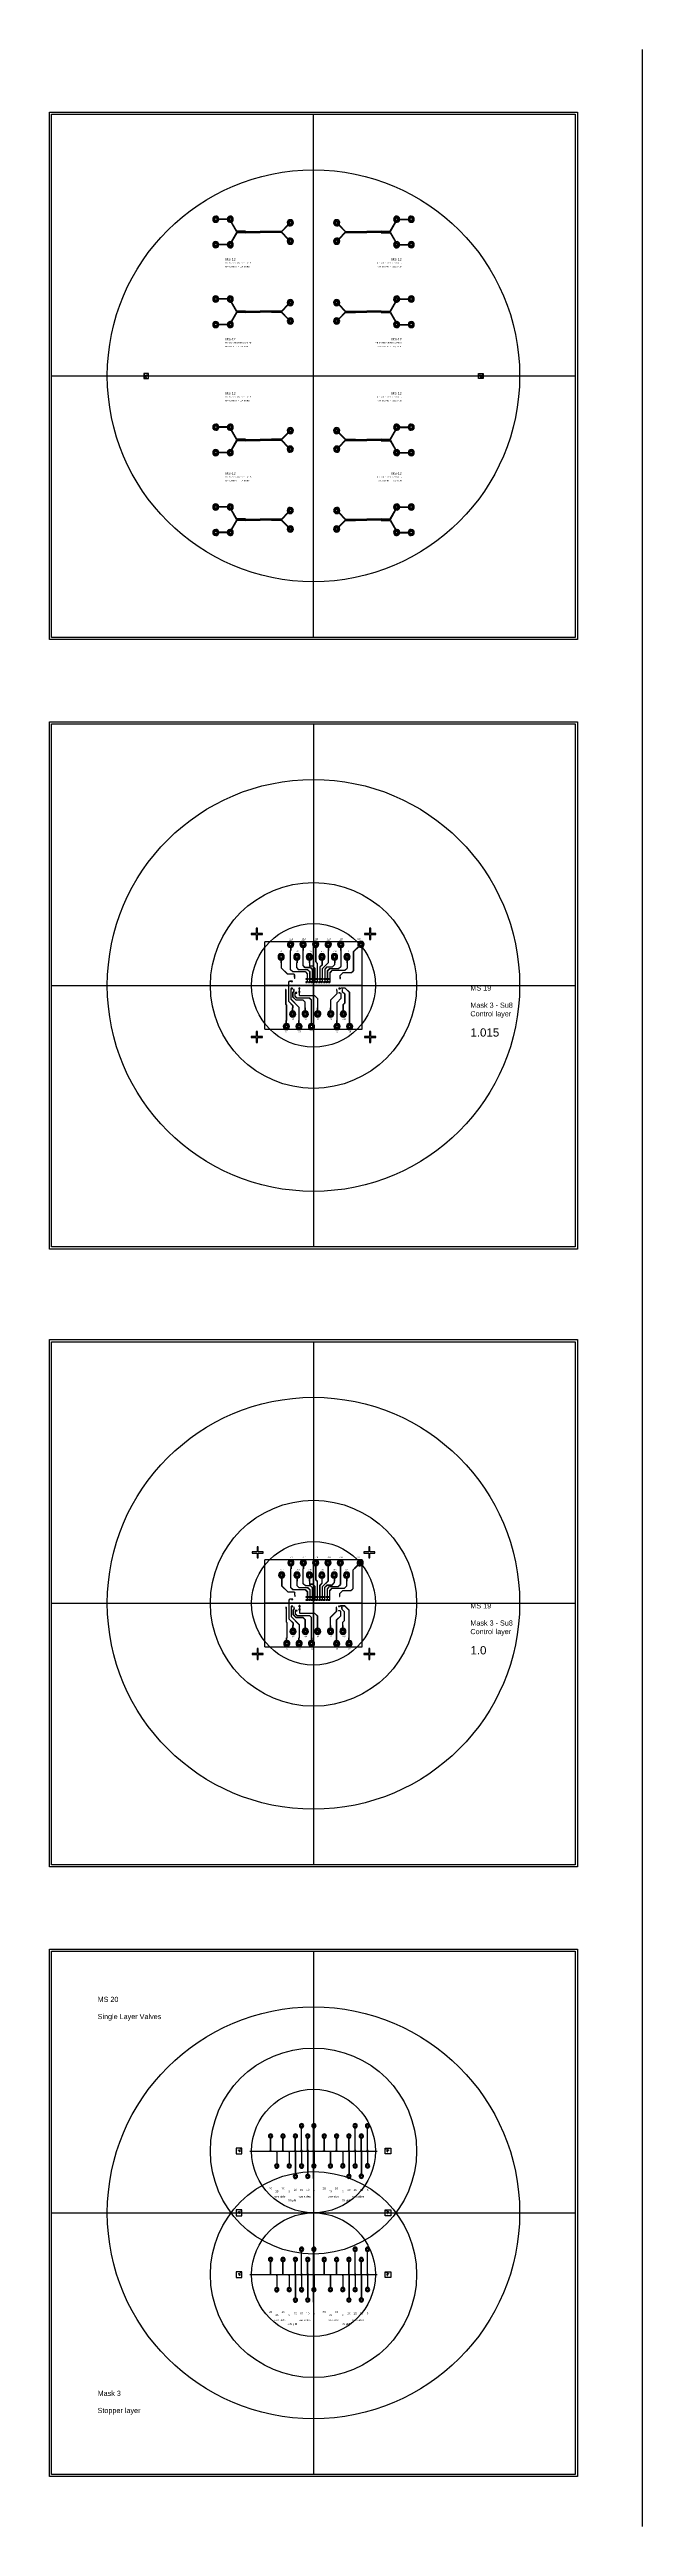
# Model space of a CAD drawing. Header units: millimetres. Extents: x 1000 to 444771, y -11148 to 590229.
# Drawn here: x 301000 to 444771, y -11148 to 590229 of the extents above; entities that cross this region are included whole.
import ezdxf

# ---------------------------------------------------------------- set-up
doc = ezdxf.new("R2010")
doc.units = ezdxf.units.MM
doc.layers.add('CLEAR', color=140, linetype='Continuous')
doc.layers.add('MASK', color=20, linetype='Continuous')
doc.styles.get("Standard").update_dxf_attribs({"font": 'arial.ttf'})

msp = doc.modelspace()

# ---------------------------------------------------------------- linework, layer by layer
for p, q in [((444771, -11148), (444771, 590229)), ((365000, 447500), (365000, 574500)), ((301500, 511000), (428500, 511000)), ((365000, 426500), (365000, 299500)), ((376797, 373579), (353203, 373579)), ((353203, 352421), (353203, 373579)), ((365000, 352421), (365000, 373579)), ((376797, 352421), (376797, 373579)), ((301500, 363000), (428500, 363000)), ((376797, 363000), (353203, 363000)), ((353203, 352421), (376797, 352421)), ((365000, 276500), (365000, 149500)), ((376797, 223579), (353203, 223579)), ((353203, 202421), (353203, 223579)), ((365000, 202421), (365000, 223579)), ((376797, 202421), (376797, 223579)), ((301500, 213000), (428500, 213000)), ((376797, 213000), (353203, 213000)), ((353203, 202421), (376797, 202421)), ((365000, 128500), (365000, 1500)), ((365000, 73326), (365000, 86674)), ((349596, 80000), (380404, 80000)), ((365000, 70000), (365000, 60000)), ((301500, 65000), (428500, 65000)), ((347596, 65000), (382404, 65000)), ((365000, 43326), (365000, 56674)), ((349596, 50000), (380404, 50000))]:
    msp.add_line(p, q)
for centre, radius in [((365000, 511000), 50000), ((365000, 363000), 50000), ((365000, 363000), 25000), ((365000, 363000), 15000), ((365000, 213000), 50000), ((365000, 213000), 25000), ((365000, 213000), 15000), ((365000, 65000), 50000), ((365000, 80000), 25000), ((365000, 80000), 15000), ((365000, 50000), 25000), ((365000, 50000), 15000)]:
    msp.add_circle(centre, radius)
at = {"layer": 'CLEAR'}
for p, q in [((301000, 575000), (429000, 575000)), ((301000, 447000), (301000, 575000)), ((429000, 575000), (429000, 447000)), ((344066, 549082), (342062, 549082)), ((344066, 548982), (342062, 548982)), ((346339, 546033), (345024, 548312)), ((346397, 546133), (345119, 548346)), ((357216, 546087), (358808, 547679)), ((357286, 546016), (358879, 547608)), ((372714, 546016), (371121, 547608)), ((372784, 546087), (371192, 547679)), ((383603, 546133), (384881, 548346)), ((383661, 546033), (384976, 548312)), ((385934, 549082), (387938, 549082)), ((385934, 548982), (387938, 548982)), ((344066, 542892), (342062, 542892)), ((344066, 542792), (342062, 542792)), ((346339, 545841), (345024, 543562)), ((346397, 545741), (345119, 543527)), ((348546, 546032), (346339, 546033)), ((348546, 545842), (346339, 545841)), ((348546, 546132), (346397, 546133)), ((348546, 545742), (346397, 545741)), ((348546, 546132), (352046, 546062)), ((348546, 546032), (352046, 545962)), ((348546, 545842), (352046, 545912)), ((348546, 545742), (352046, 545812)), ((353116, 546062), (352046, 546062)), ((352046, 545962), (353116, 545962)), ((352046, 545912), (353116, 545912)), ((353116, 545812), (352046, 545812)), ((354796, 546087), (353116, 546062)), ((354796, 545987), (353116, 545962)), ((354796, 545887), (353116, 545912)), ((354796, 545787), (353116, 545812)), ((357216, 546087), (354796, 546087)), ((357216, 545987), (354796, 545987)), ((357216, 545887), (354796, 545887)), ((357216, 545787), (354796, 545787)), ((357216, 545787), (358808, 544195)), ((357286, 545857), (358879, 544265)), ((372714, 545857), (371121, 544265)), ((372784, 545787), (371192, 544195)), ((372784, 546087), (375204, 546087)), ((372784, 545987), (375204, 545987)), ((372784, 545887), (375204, 545887)), ((372784, 545787), (375204, 545787)), ((375204, 546087), (376884, 546062)), ((375204, 545987), (376884, 545962)), ((375204, 545887), (376884, 545912)), ((375204, 545787), (376884, 545812)), ((376884, 546062), (377954, 546062)), ((377954, 545962), (376884, 545962)), ((377954, 545912), (376884, 545912)), ((376884, 545812), (377954, 545812)), ((381454, 546132), (377954, 546062)), ((381454, 546032), (377954, 545962)), ((381454, 545842), (377954, 545912)), ((381454, 545742), (377954, 545812)), ((381454, 546132), (383603, 546133)), ((381454, 546032), (383661, 546033)), ((381454, 545842), (383661, 545841)), ((381454, 545742), (383603, 545741)), ((383603, 545741), (384881, 543527)), ((383661, 545841), (384976, 543562)), ((385934, 542892), (387938, 542892)), ((385934, 542792), (387938, 542792)), ((344066, 529695), (342062, 529695)), ((344066, 529595), (342062, 529595)), ((385934, 529695), (387938, 529695)), ((385934, 529595), (387938, 529595)), ((344066, 523505), (342062, 523505)), ((344066, 523405), (342062, 523405)), ((346339, 526646), (345024, 528925)), ((346339, 526454), (345024, 524175)), ((346397, 526746), (345119, 528959)), ((346397, 526354), (345119, 524140)), ((348546, 526645), (346339, 526646)), ((348546, 526455), (346339, 526454)), ((348546, 526745), (346397, 526746)), ((348546, 526355), (346397, 526354)), ((348546, 526745), (352046, 526675)), ((348546, 526645), (352046, 526575)), ((348546, 526455), (352046, 526525)), ((348546, 526355), (352046, 526425)), ((353116, 526675), (352046, 526675)), ((352046, 526575), (353116, 526575)), ((352046, 526525), (353116, 526525)), ((353116, 526425), (352046, 526425)), ((354796, 526700), (353116, 526675)), ((354796, 526600), (353116, 526575)), ((354796, 526500), (353116, 526525)), ((354796, 526400), (353116, 526425)), ((357216, 526700), (354796, 526700)), ((357216, 526600), (354796, 526600)), ((357216, 526500), (354796, 526500)), ((357216, 526400), (354796, 526400)), ((357216, 526700), (358808, 528292)), ((357216, 526400), (358808, 524808)), ((357286, 526629), (358879, 528221)), ((357286, 526470), (358879, 524878)), ((372714, 526629), (371121, 528221)), ((372714, 526470), (371121, 524878)), ((372784, 526700), (371192, 528292)), ((372784, 526400), (371192, 524808)), ((372784, 526700), (375204, 526700)), ((372784, 526600), (375204, 526600)), ((372784, 526500), (375204, 526500)), ((372784, 526400), (375204, 526400)), ((375204, 526700), (376884, 526675)), ((375204, 526600), (376884, 526575)), ((375204, 526500), (376884, 526525)), ((375204, 526400), (376884, 526425)), ((376884, 526675), (377954, 526675)), ((377954, 526575), (376884, 526575)), ((377954, 526525), (376884, 526525)), ((376884, 526425), (377954, 526425)), ((381454, 526745), (377954, 526675)), ((381454, 526645), (377954, 526575)), ((381454, 526455), (377954, 526525)), ((381454, 526355), (377954, 526425)), ((381454, 526745), (383603, 526746)), ((381454, 526645), (383661, 526646)), ((381454, 526455), (383661, 526454)), ((381454, 526355), (383603, 526354)), ((383603, 526746), (384881, 528959)), ((383603, 526354), (384881, 524140)), ((383661, 526646), (384976, 528925)), ((383661, 526454), (384976, 524175)), ((385934, 523505), (387938, 523505)), ((385934, 523405), (387938, 523405)), ((323855, 511610), (323855, 510390)), ((325000, 511610), (323855, 511610)), ((325000, 510390), (325000, 511610)), ((405000, 511610), (406145, 511610)), ((405000, 510390), (405000, 511610)), ((406145, 511610), (406145, 510390)), ((323855, 510390), (325000, 510390)), ((406145, 510390), (405000, 510390)), ((344066, 498595), (342062, 498595)), ((344066, 498495), (342062, 498495)), ((346339, 495546), (345024, 497825)), ((346339, 495354), (345024, 493075)), ((346397, 495646), (345119, 497860)), ((346397, 495254), (345119, 493041)), ((348546, 495545), (346339, 495546)), ((348546, 495355), (346339, 495354)), ((348546, 495645), (346397, 495646)), ((348546, 495255), (346397, 495254)), ((348546, 495645), (352046, 495575)), ((348546, 495545), (352046, 495475)), ((348546, 495355), (352046, 495425)), ((348546, 495255), (352046, 495325)), ((353116, 495575), (352046, 495575)), ((352046, 495475), (353116, 495475)), ((352046, 495425), (353116, 495425)), ((353116, 495325), (352046, 495325)), ((354796, 495600), (353116, 495575)), ((354796, 495500), (353116, 495475)), ((354796, 495400), (353116, 495425)), ((354796, 495300), (353116, 495325)), ((357216, 495600), (354796, 495600)), ((357216, 495500), (354796, 495500)), ((357216, 495400), (354796, 495400)), ((357216, 495300), (354796, 495300)), ((357216, 495600), (358808, 497192)), ((357216, 495300), (358808, 493708)), ((357286, 495530), (358879, 497122)), ((357286, 495371), (358879, 493779)), ((372714, 495530), (371121, 497122)), ((372714, 495371), (371121, 493779)), ((372784, 495600), (371192, 497192)), ((372784, 495300), (371192, 493708)), ((372784, 495600), (375204, 495600)), ((372784, 495500), (375204, 495500)), ((372784, 495400), (375204, 495400)), ((372784, 495300), (375204, 495300)), ((375204, 495600), (376884, 495575)), ((375204, 495500), (376884, 495475)), ((375204, 495400), (376884, 495425)), ((375204, 495300), (376884, 495325)), ((376884, 495575), (377954, 495575)), ((377954, 495475), (376884, 495475)), ((377954, 495425), (376884, 495425)), ((376884, 495325), (377954, 495325)), ((381454, 495645), (377954, 495575)), ((381454, 495545), (377954, 495475)), ((381454, 495355), (377954, 495425)), ((381454, 495255), (377954, 495325)), ((381454, 495645), (383603, 495646)), ((381454, 495545), (383661, 495546)), ((381454, 495355), (383661, 495354)), ((381454, 495255), (383603, 495254)), ((383603, 495646), (384881, 497860)), ((383603, 495254), (384881, 493041)), ((383661, 495546), (384976, 497825)), ((383661, 495354), (384976, 493075)), ((385934, 498595), (387938, 498595)), ((385934, 498495), (387938, 498495)), ((344066, 492405), (342062, 492405)), ((344066, 492305), (342062, 492305)), ((385934, 492405), (387938, 492405)), ((385934, 492305), (387938, 492305)), ((344066, 479208), (342062, 479208)), ((344066, 479108), (342062, 479108)), ((346339, 476159), (345024, 478438)), ((346339, 475967), (345024, 473688)), ((346397, 476259), (345119, 478473)), ((346397, 475867), (345119, 473654)), ((348546, 476158), (346339, 476159)), ((348546, 475968), (346339, 475967)), ((348546, 476258), (346397, 476259)), ((348546, 475868), (346397, 475867)), ((348546, 476258), (352046, 476188)), ((348546, 476158), (352046, 476088)), ((348546, 475968), (352046, 476038)), ((348546, 475868), (352046, 475938)), ((353116, 476188), (352046, 476188)), ((352046, 476088), (353116, 476088)), ((352046, 476038), (353116, 476038)), ((353116, 475938), (352046, 475938)), ((354796, 476213), (353116, 476188)), ((354796, 476113), (353116, 476088)), ((354796, 476013), (353116, 476038)), ((354796, 475913), (353116, 475938)), ((357216, 476213), (354796, 476213)), ((357216, 476113), (354796, 476113)), ((357216, 476013), (354796, 476013)), ((357216, 475913), (354796, 475913)), ((357216, 476213), (358808, 477805)), ((357216, 475913), (358808, 474321)), ((357286, 476143), (358879, 477735)), ((357286, 475984), (358879, 474392)), ((372714, 476143), (371121, 477735)), ((372714, 475984), (371121, 474392)), ((372784, 476213), (371192, 477805)), ((372784, 475913), (371192, 474321)), ((372784, 476213), (375204, 476213)), ((372784, 476113), (375204, 476113)), ((372784, 476013), (375204, 476013)), ((372784, 475913), (375204, 475913)), ((375204, 476213), (376884, 476188)), ((375204, 476113), (376884, 476088)), ((375204, 476013), (376884, 476038)), ((375204, 475913), (376884, 475938)), ((376884, 476188), (377954, 476188)), ((377954, 476088), (376884, 476088)), ((377954, 476038), (376884, 476038)), ((376884, 475938), (377954, 475938)), ((381454, 476258), (377954, 476188)), ((381454, 476158), (377954, 476088)), ((381454, 475968), (377954, 476038)), ((381454, 475868), (377954, 475938)), ((381454, 476258), (383603, 476259)), ((381454, 476158), (383661, 476159)), ((381454, 475968), (383661, 475967)), ((381454, 475868), (383603, 475867)), ((383603, 476259), (384881, 478473)), ((383603, 475867), (384881, 473654)), ((383661, 476159), (384976, 478438)), ((383661, 475967), (384976, 473688)), ((385934, 479208), (387938, 479208)), ((385934, 479108), (387938, 479108)), ((344066, 473018), (342062, 473018)), ((344066, 472918), (342062, 472918)), ((385934, 473018), (387938, 473018)), ((385934, 472918), (387938, 472918)), ((429000, 447000), (301000, 447000)), ((301000, 427000), (429000, 427000)), ((301000, 299000), (301000, 427000)), ((429000, 427000), (429000, 299000)), ((351116, 375648), (349898, 375648)), ((349898, 375648), (349898, 375380)), ((349898, 375380), (351116, 375380)), ((351384, 376866), (351116, 376866)), ((351116, 376866), (351116, 375648)), ((351116, 375380), (351116, 374162)), ((351116, 374162), (351384, 374162)), ((351384, 375648), (351384, 376866)), ((352602, 375648), (351384, 375648)), ((351384, 374162), (351384, 375380)), ((351384, 375380), (352602, 375380)), ((352602, 375380), (352602, 375648)), ((378616, 375648), (377398, 375648)), ((377398, 375648), (377398, 375380)), ((377398, 375380), (378616, 375380)), ((378884, 376866), (378616, 376866)), ((378616, 376866), (378616, 375648)), ((378616, 375380), (378616, 374162)), ((378616, 374162), (378884, 374162)), ((378884, 375648), (378884, 376866)), ((380102, 375648), (378884, 375648)), ((378884, 374162), (378884, 375380)), ((378884, 375380), (380102, 375380)), ((380102, 375380), (380102, 375648)), ((357120, 369171), (357120, 368466)), ((357120, 368466), (357145, 368466)), ((357145, 368466), (357145, 367300)), ((357145, 367300), (358730, 365715)), ((357171, 368466), (357196, 368466)), ((357171, 368466), (357171, 367310)), ((357171, 367310), (358740, 365740)), ((357196, 369171), (357196, 368466)), ((359404, 372216), (359404, 371511)), ((359404, 371511), (359429, 371511)), ((359429, 366801), (359429, 371511)), ((359454, 371511), (359480, 371511)), ((359454, 366811), (359454, 371511)), ((359480, 372216), (359480, 371511)), ((360926, 369171), (360926, 368466)), ((360926, 368466), (360951, 368466)), ((360951, 367308), (360951, 368466)), ((361474, 366786), (360951, 367308)), ((360977, 368466), (361002, 368466)), ((360977, 367319), (360977, 368466)), ((361484, 366811), (360977, 367319)), ((361002, 369171), (361002, 368466)), ((362449, 372216), (362449, 371511)), ((362449, 371511), (362474, 371511)), ((362474, 367816), (362474, 371511)), ((362996, 367293), (362474, 367816)), ((362499, 371511), (362525, 371511)), ((362499, 367826), (362499, 371511)), ((363007, 367319), (362499, 367826)), ((362525, 372216), (362525, 371511)), ((364254, 367293), (362996, 367293)), ((364264, 367319), (363007, 367319)), ((363971, 369171), (363971, 368466)), ((363971, 368466), (363996, 368466)), ((363996, 368466), (363996, 367649)), ((364863, 367649), (363996, 367649)), ((364022, 368466), (364047, 368466)), ((364022, 368466), (364022, 367674)), ((364873, 367674), (364022, 367674)), ((364047, 369171), (364047, 368466)), ((364254, 367293), (364761, 366786)), ((364264, 367319), (364787, 366796)), ((364863, 367649), (365370, 367141)), ((364873, 367674), (365396, 367152)), ((365370, 364561), (365370, 367141)), ((365396, 363774), (365396, 367152)), ((365494, 372216), (365494, 371511)), ((365494, 371511), (365519, 371511)), ((365519, 371511), (365519, 368809)), ((365979, 368349), (365519, 368809)), ((365544, 371511), (365570, 371511)), ((365544, 371511), (365544, 368820)), ((366005, 368359), (365544, 368820)), ((365570, 372216), (365570, 371511)), ((365979, 364561), (365979, 368349)), ((366005, 363774), (366005, 368359)), ((367041, 367943), (366588, 367490)), ((366588, 364561), (366588, 367490)), ((367067, 367933), (366614, 367479)), ((366614, 363774), (366614, 367479)), ((367016, 369171), (367016, 368466)), ((367016, 368466), (367041, 368466)), ((367041, 368466), (367041, 367943)), ((367067, 368466), (367092, 368466)), ((367067, 368466), (367067, 367933)), ((367092, 369171), (367092, 368466)), ((367197, 367101), (368564, 368468)), ((367197, 364561), (367197, 367101)), ((367223, 367090), (368589, 368457)), ((367223, 363774), (367223, 367090)), ((367806, 366999), (368329, 367522)), ((367806, 364561), (367806, 366999)), ((367832, 366989), (368339, 367496)), ((367832, 363774), (367832, 366989)), ((368329, 367522), (369579, 367522)), ((368339, 367496), (369590, 367496)), ((368415, 366593), (368938, 367116)), ((368441, 366583), (368948, 367090)), ((368539, 372216), (368539, 371511)), ((368539, 371511), (368564, 371511)), ((368564, 371511), (368564, 368468)), ((368589, 371511), (368615, 371511)), ((368589, 371511), (368589, 368457)), ((368615, 372216), (368615, 371511)), ((368938, 367116), (371101, 367116)), ((368948, 367090), (371112, 367090)), ((369579, 367522), (370086, 368029)), ((369590, 367496), (370112, 368019)), ((370061, 369171), (370061, 368466)), ((370061, 368466), (370086, 368466)), ((370086, 368466), (370086, 368029)), ((370112, 368466), (370137, 368466)), ((370112, 368466), (370112, 368019)), ((370137, 369171), (370137, 368466)), ((371101, 367116), (371609, 367623)), ((371112, 367090), (371634, 367613)), ((371584, 372216), (371584, 371511)), ((371584, 371511), (371609, 371511)), ((371609, 371511), (371609, 367623)), ((371634, 371511), (371660, 371511)), ((371634, 371511), (371634, 367613)), ((371660, 372216), (371660, 371511)), ((372624, 366710), (373131, 367217)), ((372635, 366684), (373157, 367207)), ((373106, 369171), (373106, 368466)), ((373106, 368466), (373131, 368466)), ((373131, 368466), (373131, 367217)), ((373157, 368466), (373182, 368466)), ((373157, 368466), (373157, 367207)), ((373182, 369171), (373182, 368466)), ((375455, 371949), (374654, 371148)), ((374654, 371148), (374654, 366585)), ((375473, 371931), (374679, 371137)), ((374679, 371137), (374680, 366575)), ((375936, 372466), (375437, 371967)), ((375437, 371967), (375455, 371949)), ((375473, 371931), (375491, 371913)), ((375990, 372412), (375491, 371913)), ((358303, 362036), (358202, 362036)), ((358202, 362036), (358202, 361731)), ((358202, 361731), (358240, 361731)), ((358240, 361731), (358240, 358445)), ((358265, 361731), (358303, 361731)), ((358265, 361731), (358265, 358455)), ((358303, 362036), (358303, 361731)), ((360225, 365715), (358730, 365715)), ((360235, 365740), (358740, 365740)), ((358993, 363811), (359185, 364002)), ((358993, 359095), (358993, 363811)), ((359019, 363800), (359195, 363977)), ((359019, 359105), (359019, 363800)), ((359598, 364002), (359185, 364002)), ((359598, 363977), (359195, 363977)), ((359951, 366278), (359429, 366801)), ((359962, 366304), (359454, 366811)), ((359471, 362277), (359471, 359703)), ((359598, 362277), (359471, 362277)), ((359598, 362251), (359496, 362251)), ((359496, 362251), (359496, 359714)), ((359598, 364040), (359598, 364002)), ((359902, 364040), (359598, 364040)), ((359598, 363977), (359598, 363939)), ((359598, 363939), (359902, 363939)), ((359598, 362315), (359598, 362277)), ((359902, 362315), (359598, 362315)), ((359598, 362251), (359598, 362213)), ((359598, 362213), (359902, 362213)), ((359902, 363939), (359902, 364040)), ((359902, 362213), (359902, 362315)), ((360219, 361590), (359932, 361302)), ((359932, 361302), (359932, 360262)), ((363036, 366278), (359951, 366278)), ((360245, 361579), (359957, 361292)), ((359957, 361292), (359957, 360272)), ((363046, 366304), (359962, 366304)), ((360283, 362036), (360181, 362036)), ((360181, 362036), (360181, 361731)), ((360181, 361731), (360219, 361731)), ((360219, 361731), (360219, 361590)), ((360225, 365715), (360422, 365518)), ((360235, 365740), (360448, 365528)), ((360245, 361731), (360283, 361731)), ((360245, 361731), (360245, 361579)), ((360283, 361731), (360283, 362036)), ((360422, 364979), (360384, 364979)), ((360384, 364979), (360384, 364675)), ((360486, 364675), (360384, 364675)), ((360422, 364979), (360422, 365518)), ((360448, 364979), (360448, 365528)), ((360486, 364979), (360448, 364979)), ((360486, 364675), (360486, 364979)), ((360663, 361211), (360486, 361211)), ((360486, 361211), (360486, 360450)), ((360663, 361186), (360511, 361186)), ((360511, 361186), (360511, 360460)), ((360663, 361249), (360663, 361211)), ((360968, 361249), (360663, 361249)), ((360663, 361186), (360663, 361148)), ((360663, 361148), (360968, 361148)), ((360968, 361148), (360968, 361249)), ((363645, 366786), (361474, 366786)), ((363655, 366811), (361484, 366811)), ((361501, 362137), (361501, 362442)), ((361602, 362442), (361501, 362442)), ((361539, 362137), (361501, 362137)), ((361501, 361325), (361501, 361630)), ((361539, 361630), (361501, 361630)), ((361539, 361325), (361501, 361325)), ((361539, 362137), (361539, 361630)), ((361539, 361325), (361539, 360640)), ((361602, 362137), (361564, 362137)), ((361564, 362137), (361564, 361630)), ((361602, 361630), (361564, 361630)), ((361602, 361325), (361564, 361325)), ((361564, 361325), (361564, 360651)), ((361602, 362442), (361602, 362137)), ((361602, 361630), (361602, 361325)), ((363036, 366278), (363543, 365771)), ((363046, 366304), (363569, 365781)), ((363455, 364599), (363150, 364599)), ((363150, 364599), (363150, 364497)), ((363150, 364497), (363455, 364497)), ((363455, 363837), (363150, 363837)), ((363150, 363837), (363150, 363736)), ((363150, 363736), (363455, 363736)), ((363455, 364561), (363455, 364599)), ((363455, 364561), (363543, 364561)), ((363455, 364497), (363455, 364535)), ((363455, 364535), (363543, 364535)), ((363455, 363799), (363455, 363837)), ((363455, 363799), (363543, 363799)), ((363455, 363736), (363455, 363774)), ((363455, 363774), (363569, 363774)), ((363543, 364561), (363543, 365771)), ((363543, 363799), (363543, 364535)), ((363569, 363774), (363569, 365781)), ((363645, 366786), (364152, 366278)), ((363655, 366811), (364178, 366289)), ((364064, 364599), (363759, 364599)), ((363759, 364599), (363759, 364497)), ((363759, 364497), (364064, 364497)), ((364064, 363837), (363759, 363837)), ((363759, 363837), (363759, 363736)), ((363759, 363736), (364064, 363736)), ((364064, 364561), (364064, 364599)), ((364064, 364561), (364152, 364561)), ((364064, 364497), (364064, 364535)), ((364064, 364535), (364152, 364535)), ((364064, 363799), (364064, 363837)), ((364064, 363799), (364152, 363799)), ((364064, 363736), (364064, 363774)), ((364064, 363774), (364178, 363774)), ((364152, 364561), (364152, 366278)), ((364152, 363799), (364152, 364535)), ((364178, 363774), (364178, 366289)), ((364673, 364599), (364368, 364599)), ((364368, 364599), (364368, 364497)), ((364368, 364497), (364673, 364497)), ((364673, 363837), (364368, 363837)), ((364368, 363837), (364368, 363736)), ((364368, 363736), (364673, 363736)), ((364673, 364561), (364673, 364599)), ((364673, 364561), (364761, 364561)), ((364673, 364497), (364673, 364535)), ((364673, 364535), (364761, 364535)), ((364673, 363799), (364673, 363837)), ((364673, 363799), (364761, 363799)), ((364673, 363736), (364673, 363774)), ((364673, 363774), (364787, 363774)), ((364761, 364561), (364761, 366786)), ((364761, 363799), (364761, 364535)), ((364787, 363774), (364787, 366796)), ((365282, 364599), (364977, 364599)), ((364977, 364599), (364977, 364497)), ((364977, 364497), (365282, 364497)), ((365282, 363837), (364977, 363837)), ((364977, 363837), (364977, 363736)), ((364977, 363736), (365282, 363736)), ((365282, 364561), (365282, 364599)), ((365282, 364561), (365370, 364561)), ((365282, 364497), (365282, 364535)), ((365282, 364535), (365370, 364535)), ((365282, 363799), (365282, 363837)), ((365282, 363799), (365370, 363799)), ((365282, 363736), (365282, 363774)), ((365282, 363774), (365396, 363774)), ((365370, 363799), (365370, 364535)), ((365891, 364599), (365586, 364599)), ((365586, 364599), (365586, 364497)), ((365586, 364497), (365891, 364497)), ((365891, 363837), (365586, 363837)), ((365586, 363837), (365586, 363736)), ((365586, 363736), (365891, 363736)), ((365891, 364561), (365891, 364599)), ((365891, 364561), (365979, 364561)), ((365891, 364497), (365891, 364535)), ((365891, 364535), (365979, 364535)), ((365891, 363799), (365891, 363837)), ((365891, 363799), (365979, 363799)), ((365891, 363736), (365891, 363774)), ((365891, 363774), (366005, 363774)), ((365979, 363799), (365979, 364535)), ((366500, 364599), (366195, 364599)), ((366195, 364599), (366195, 364497)), ((366195, 364497), (366500, 364497)), ((366500, 363837), (366195, 363837)), ((366195, 363837), (366195, 363736)), ((366195, 363736), (366500, 363736)), ((366500, 364561), (366500, 364599)), ((366500, 364561), (366588, 364561)), ((366500, 364497), (366500, 364535)), ((366500, 364535), (366588, 364535)), ((366500, 363799), (366500, 363837)), ((366500, 363799), (366588, 363799)), ((366500, 363736), (366500, 363774)), ((366500, 363774), (366614, 363774)), ((366588, 363799), (366588, 364535)), ((367109, 364599), (366804, 364599)), ((366804, 364599), (366804, 364497)), ((366804, 364497), (367109, 364497)), ((367109, 363837), (366804, 363837)), ((366804, 363837), (366804, 363736)), ((366804, 363736), (367109, 363736)), ((367109, 364561), (367109, 364599)), ((367109, 364561), (367197, 364561)), ((367109, 364497), (367109, 364535)), ((367109, 364535), (367197, 364535)), ((367109, 363799), (367109, 363837)), ((367109, 363799), (367197, 363799)), ((367109, 363736), (367109, 363774)), ((367109, 363774), (367223, 363774)), ((367197, 363799), (367197, 364535)), ((367718, 364599), (367413, 364599)), ((367413, 364599), (367413, 364497)), ((367413, 364497), (367718, 364497)), ((367718, 363837), (367413, 363837)), ((367413, 363837), (367413, 363736)), ((367413, 363736), (367718, 363736)), ((367718, 364561), (367718, 364599)), ((367718, 364561), (367806, 364561)), ((367718, 364497), (367718, 364535)), ((367718, 364535), (367806, 364535)), ((367718, 363799), (367718, 363837)), ((367718, 363799), (367806, 363799)), ((367718, 363736), (367718, 363774)), ((367718, 363774), (367832, 363774)), ((367806, 363799), (367806, 364535)), ((368327, 364599), (368022, 364599)), ((368022, 364599), (368022, 364497)), ((368022, 364497), (368327, 364497)), ((368327, 363837), (368022, 363837)), ((368022, 363837), (368022, 363736)), ((368022, 363736), (368327, 363736)), ((368327, 364561), (368327, 364599)), ((368327, 364561), (368415, 364561)), ((368327, 364497), (368327, 364535)), ((368327, 364535), (368415, 364535)), ((368327, 363799), (368327, 363837)), ((368327, 363799), (368415, 363799)), ((368327, 363736), (368327, 363774)), ((368327, 363774), (368441, 363774)), ((368415, 364561), (368415, 366593)), ((368415, 363799), (368415, 364535)), ((368441, 363774), (368441, 366583)), ((368936, 364599), (368631, 364599)), ((368631, 364599), (368631, 364497)), ((368631, 364497), (368936, 364497)), ((368936, 363837), (368631, 363837)), ((368631, 363837), (368631, 363736)), ((368631, 363736), (368936, 363736)), ((368936, 364561), (368936, 364599)), ((368936, 364561), (369024, 364561)), ((368936, 364497), (368936, 364535)), ((368936, 364535), (369024, 364535)), ((368936, 363799), (368936, 363837)), ((368936, 363799), (369024, 363799)), ((368936, 363736), (368936, 363774)), ((368936, 363774), (369050, 363774)), ((369547, 366710), (369024, 366187)), ((369024, 364561), (369024, 366187)), ((369024, 363799), (369024, 364535)), ((369557, 366684), (369050, 366177)), ((369050, 363774), (369050, 366177)), ((370623, 360981), (369183, 359540)), ((370648, 360970), (369208, 359530)), ((369547, 366710), (372624, 366710)), ((369557, 366684), (372635, 366684)), ((370686, 362036), (370585, 362036)), ((370585, 362036), (370585, 361731)), ((370585, 361731), (370623, 361731)), ((370623, 361731), (370623, 360981)), ((370648, 361731), (370686, 361731)), ((370648, 361731), (370648, 360970)), ((370686, 361731), (370686, 362036)), ((371422, 362315), (371118, 362315)), ((371118, 362315), (371118, 362213)), ((371118, 362213), (371422, 362213)), ((371118, 361249), (371422, 361249)), ((371118, 361249), (371118, 361148)), ((371422, 361148), (371118, 361148)), ((371460, 364979), (371422, 364979)), ((371422, 364979), (371422, 364675)), ((371422, 364675), (371524, 364675)), ((371422, 362277), (371422, 362315)), ((371422, 362277), (371564, 362277)), ((371422, 362213), (371422, 362251)), ((371422, 362251), (371575, 362251)), ((371422, 361211), (371422, 361249)), ((371422, 361211), (371575, 361211)), ((371422, 361148), (371422, 361186)), ((371422, 361186), (371560, 361186)), ((371460, 365421), (372193, 366154)), ((371460, 364979), (371460, 365421)), ((371486, 365411), (372203, 366128)), ((371486, 364979), (371486, 365411)), ((371524, 364979), (371486, 364979)), ((371524, 364675), (371524, 364979)), ((371560, 361186), (371625, 361072)), ((371564, 362277), (371716, 362429)), ((371575, 362251), (371727, 362404)), ((371575, 361211), (371651, 361079)), ((371625, 361072), (371625, 359807)), ((371651, 361079), (371651, 359797)), ((371716, 362429), (372605, 362429)), ((371727, 362404), (372595, 362404)), ((372031, 362036), (371930, 362036)), ((371930, 362036), (371930, 361731)), ((371930, 361731), (371968, 361731)), ((371968, 361731), (371968, 361554)), ((371968, 361554), (372542, 360979)), ((371993, 361731), (372031, 361731)), ((371993, 361731), (371993, 361564)), ((371993, 361564), (372567, 360990)), ((372031, 361731), (372031, 362036)), ((372193, 366154), (374223, 366154)), ((372203, 366128), (374233, 366128)), ((372542, 360979), (372542, 358669)), ((372567, 360990), (372567, 358658)), ((373750, 361248), (372595, 362404)), ((373776, 361259), (372605, 362429)), ((373750, 354489), (373750, 361248)), ((373776, 354489), (373776, 361259)), ((374223, 366154), (374654, 366585)), ((374233, 366128), (374680, 366575)), ((358414, 358271), (358240, 358445)), ((358439, 358281), (358265, 358455)), ((358414, 358271), (358414, 354489)), ((358439, 358281), (358439, 354489)), ((358993, 359095), (359936, 358152)), ((359019, 359105), (359962, 358162)), ((359471, 359703), (361459, 357715)), ((359496, 359714), (361484, 357726)), ((359911, 357534), (359936, 357534)), ((359911, 356829), (359911, 357534)), ((359932, 360262), (360681, 359513)), ((359936, 358152), (359936, 357534)), ((359957, 360272), (360692, 359538)), ((359962, 358162), (359962, 357534)), ((359962, 357534), (359987, 357534)), ((359987, 356829), (359987, 357534)), ((360486, 360450), (360942, 359994)), ((360511, 360460), (360952, 360019)), ((360511, 360424), (360942, 359994)), ((360681, 359513), (362385, 359513)), ((360692, 359538), (362396, 359538)), ((360942, 359994), (363987, 359994)), ((360952, 360019), (363997, 360019)), ((361459, 357715), (361459, 354489)), ((361484, 357726), (361484, 354489)), ((361640, 360539), (361539, 360640)), ((361651, 360564), (361564, 360651)), ((361640, 360539), (365265, 360539)), ((361651, 360564), (365276, 360564)), ((362385, 359513), (362981, 358916)), ((362396, 359538), (363007, 358927)), ((362956, 357534), (362981, 357534)), ((362956, 356829), (362956, 357534)), ((362981, 357534), (362981, 358916)), ((363007, 357534), (363007, 358927)), ((363007, 357534), (363032, 357534)), ((363032, 356829), (363032, 357534)), ((363987, 359994), (364504, 359476)), ((363997, 360019), (364529, 359487)), ((364504, 354489), (364504, 359476)), ((364529, 354489), (364529, 359487)), ((365265, 360539), (366026, 359777)), ((365276, 360564), (366052, 359788)), ((366001, 357534), (366026, 357534)), ((366001, 356829), (366001, 357534)), ((366026, 357534), (366026, 359777)), ((366052, 357534), (366052, 359788)), ((366052, 357534), (366077, 357534)), ((366077, 356829), (366077, 357534)), ((369157, 357534), (369183, 357534)), ((369157, 356829), (369157, 357534)), ((369183, 357534), (369183, 359540)), ((369208, 357534), (369208, 359530)), ((369208, 357534), (369233, 357534)), ((369233, 356829), (369233, 357534)), ((371625, 359807), (370705, 358887)), ((370705, 354489), (370705, 358887)), ((371651, 359797), (370731, 358877)), ((370731, 354489), (370731, 358877)), ((372202, 357534), (372228, 357534)), ((372202, 356829), (372202, 357534)), ((372228, 358354), (372542, 358669)), ((372228, 357534), (372228, 358354)), ((372253, 358344), (372567, 358658)), ((372253, 357534), (372253, 358344)), ((372253, 357534), (372278, 357534)), ((372278, 356829), (372278, 357534)), ((351116, 350620), (349898, 350620)), ((349898, 350620), (349898, 350352)), ((349898, 350352), (351116, 350352)), ((351384, 351838), (351116, 351838)), ((351116, 351838), (351116, 350620)), ((351116, 350352), (351116, 349134)), ((351116, 349134), (351384, 349134)), ((351384, 350620), (351384, 351838)), ((352602, 350620), (351384, 350620)), ((351384, 349134), (351384, 350352)), ((351384, 350352), (352602, 350352)), ((352602, 350352), (352602, 350620)), ((358389, 354489), (358414, 354489)), ((358389, 353784), (358389, 354489)), ((358439, 354489), (358465, 354489)), ((358465, 353784), (358465, 354489)), ((361434, 354489), (361459, 354489)), ((361434, 353784), (361434, 354489)), ((361484, 354489), (361510, 354489)), ((361510, 353784), (361510, 354489)), ((364479, 354489), (364504, 354489)), ((364479, 353784), (364479, 354489)), ((364529, 354489), (364555, 354489)), ((364555, 353784), (364555, 354489)), ((370680, 354489), (370705, 354489)), ((370680, 353784), (370680, 354489)), ((370731, 354489), (370756, 354489)), ((370756, 353784), (370756, 354489)), ((373725, 354489), (373750, 354489)), ((373725, 353784), (373725, 354489)), ((373776, 354489), (373801, 354489)), ((373801, 353784), (373801, 354489)), ((378616, 350620), (377398, 350620)), ((377398, 350620), (377398, 350352)), ((377398, 350352), (378616, 350352)), ((378884, 351838), (378616, 351838)), ((378616, 351838), (378616, 350620)), ((378616, 350352), (378616, 349134)), ((378616, 349134), (378884, 349134)), ((378884, 350620), (378884, 351838)), ((380102, 350620), (378884, 350620)), ((378884, 349134), (378884, 350352)), ((378884, 350352), (380102, 350352)), ((380102, 350352), (380102, 350620)), ((429000, 299000), (301000, 299000)), ((301000, 277000), (429000, 277000)), ((301000, 149000), (301000, 277000)), ((429000, 277000), (429000, 149000)), ((351321, 225461), (350121, 225461)), ((350121, 225461), (350121, 225197)), ((350121, 225197), (351321, 225197)), ((351585, 226661), (351321, 226661)), ((351321, 226661), (351321, 225461)), ((351321, 225197), (351321, 223997)), ((351321, 223997), (351585, 223997)), ((351585, 225461), (351585, 226661)), ((352785, 225461), (351585, 225461)), ((351585, 223997), (351585, 225197)), ((351585, 225197), (352785, 225197)), ((352785, 225197), (352785, 225461)), ((378415, 225461), (377215, 225461)), ((377215, 225461), (377215, 225197)), ((377215, 225197), (378415, 225197)), ((378679, 226661), (378415, 226661)), ((378415, 226661), (378415, 225461)), ((378415, 225197), (378415, 223997)), ((378415, 223997), (378679, 223997)), ((378679, 225461), (378679, 226661)), ((379879, 225461), (378679, 225461)), ((378679, 223997), (378679, 225197)), ((378679, 225197), (379879, 225197)), ((379879, 225197), (379879, 225461)), ((357236, 219080), (357236, 218385)), ((357236, 218385), (357261, 218385)), ((357261, 218385), (357261, 217236)), ((357261, 217236), (358822, 215675)), ((357286, 218385), (357311, 218385)), ((357286, 218385), (357286, 217246)), ((357286, 217246), (358833, 215700)), ((357311, 219080), (357311, 218385)), ((359486, 222080), (359486, 221385)), ((359486, 221385), (359511, 221385)), ((359511, 216745), (359511, 221385)), ((360026, 216230), (359511, 216745)), ((359536, 221385), (359561, 221385)), ((359536, 216755), (359536, 221385)), ((360036, 216255), (359536, 216755)), ((359561, 222080), (359561, 221385)), ((360986, 219080), (360986, 218385)), ((360986, 218385), (361011, 218385)), ((361011, 217245), (361011, 218385)), ((361526, 216730), (361011, 217245)), ((361036, 218385), (361061, 218385)), ((361036, 217255), (361036, 218385)), ((361536, 216755), (361036, 217255)), ((361061, 219080), (361061, 218385)), ((363665, 216730), (361526, 216730)), ((363675, 216755), (361536, 216755)), ((362486, 222080), (362486, 221385)), ((362486, 221385), (362511, 221385)), ((362511, 217745), (362511, 221385)), ((363026, 217230), (362511, 217745)), ((362536, 221385), (362561, 221385)), ((362536, 217755), (362536, 221385)), ((363036, 217255), (362536, 217755)), ((362561, 222080), (362561, 221385)), ((364265, 217230), (363026, 217230)), ((364275, 217255), (363036, 217255)), ((363665, 216730), (364165, 216230)), ((363675, 216755), (364190, 216240)), ((363986, 219080), (363986, 218385)), ((363986, 218385), (364011, 218385)), ((364011, 218385), (364011, 217580)), ((364865, 217580), (364011, 217580)), ((364036, 218385), (364061, 218385)), ((364036, 218385), (364036, 217605)), ((364875, 217605), (364036, 217605)), ((364061, 219080), (364061, 218385)), ((364265, 217230), (364765, 216730)), ((364275, 217255), (364790, 216740)), ((364765, 214537), (364765, 216730)), ((364790, 213762), (364790, 216740)), ((364865, 217580), (365365, 217080)), ((364875, 217605), (365390, 217090)), ((365365, 214537), (365365, 217080)), ((365390, 213762), (365390, 217090)), ((365486, 222080), (365486, 221385)), ((365486, 221385), (365511, 221385)), ((365511, 221385), (365511, 218723)), ((365965, 218270), (365511, 218723)), ((365536, 221385), (365561, 221385)), ((365536, 221385), (365536, 218734)), ((365990, 218280), (365536, 218734)), ((365561, 222080), (365561, 221385)), ((365965, 214537), (365965, 218270)), ((365990, 213762), (365990, 218280)), ((367011, 217870), (366565, 217424)), ((366565, 214537), (366565, 217424)), ((367036, 217860), (366590, 217413)), ((366590, 213762), (366590, 217413)), ((366986, 219080), (366986, 218385)), ((366986, 218385), (367011, 218385)), ((367011, 218385), (367011, 217870)), ((367036, 218385), (367061, 218385)), ((367036, 218385), (367036, 217860)), ((367061, 219080), (367061, 218385)), ((367165, 217040), (368511, 218387)), ((367165, 214537), (367165, 217040)), ((367190, 217030), (368536, 218376)), ((367190, 213762), (367190, 217030)), ((367765, 216940), (368280, 217455)), ((367765, 214537), (367765, 216940)), ((367790, 216930), (368290, 217430)), ((367790, 213762), (367790, 216930)), ((368280, 217455), (369511, 217455)), ((368290, 217430), (369522, 217430)), ((368365, 216540), (368880, 217055)), ((368365, 214537), (368365, 216540)), ((368390, 216530), (368890, 217030)), ((368390, 213762), (368390, 216530)), ((368486, 222080), (368486, 221385)), ((368486, 221385), (368511, 221385)), ((368511, 221385), (368511, 218387)), ((368536, 221385), (368561, 221385)), ((368536, 221385), (368536, 218376)), ((368561, 222080), (368561, 221385)), ((368880, 217055), (371011, 217055)), ((368890, 217030), (371022, 217030)), ((369480, 216655), (368965, 216140)), ((369490, 216630), (368990, 216130)), ((369480, 216655), (372511, 216655)), ((369490, 216630), (372522, 216630)), ((369511, 217455), (370011, 217955)), ((369522, 217430), (370036, 217945)), ((369986, 219080), (369986, 218385)), ((369986, 218385), (370011, 218385)), ((370011, 218385), (370011, 217955)), ((370036, 218385), (370061, 218385)), ((370036, 218385), (370036, 217945)), ((370061, 219080), (370061, 218385)), ((371011, 217055), (371511, 217555)), ((371022, 217030), (371536, 217545)), ((371486, 222080), (371486, 221385)), ((371486, 221385), (371511, 221385)), ((371511, 221385), (371511, 217555)), ((371536, 221385), (371561, 221385)), ((371536, 221385), (371536, 217545)), ((371561, 222080), (371561, 221385)), ((372511, 216655), (373011, 217155)), ((372522, 216630), (373036, 217145)), ((372986, 219080), (372986, 218385)), ((372986, 218385), (373011, 218385)), ((373011, 218385), (373011, 217155)), ((373036, 218385), (373061, 218385)), ((373036, 218385), (373036, 217145)), ((373061, 219080), (373061, 218385)), ((374087, 216107), (374512, 216532)), ((374097, 216082), (374537, 216522)), ((375301, 221817), (374511, 221027)), ((374511, 221027), (374512, 216532)), ((375318, 221799), (374536, 221017)), ((374536, 221017), (374537, 216522)), ((375775, 222326), (375283, 221834)), ((375283, 221834), (375301, 221817)), ((375318, 221799), (375336, 221781)), ((375828, 222273), (375336, 221781)), ((358402, 212050), (358302, 212050)), ((358302, 212050), (358302, 211750)), ((358302, 211750), (358340, 211750)), ((358340, 211750), (358340, 208512)), ((358365, 211750), (358402, 211750)), ((358365, 211750), (358365, 208522)), ((358402, 212050), (358402, 211750)), ((360295, 215675), (358822, 215675)), ((360306, 215700), (358833, 215700)), ((359082, 213799), (359271, 213987)), ((359082, 209153), (359082, 213799)), ((359107, 213788), (359281, 213962)), ((359107, 209163), (359107, 213788)), ((359677, 213987), (359271, 213987)), ((359677, 213962), (359281, 213962)), ((359552, 212287), (359552, 209752)), ((359677, 212287), (359552, 212287)), ((359677, 212262), (359577, 212262)), ((359577, 212262), (359577, 209762)), ((359677, 214025), (359677, 213987)), ((359977, 214025), (359677, 214025)), ((359677, 213962), (359677, 213925)), ((359677, 213925), (359977, 213925)), ((359677, 212325), (359677, 212287)), ((359977, 212325), (359677, 212325)), ((359677, 212262), (359677, 212225)), ((359677, 212225), (359977, 212225)), ((359977, 213925), (359977, 214025)), ((359977, 212225), (359977, 212325)), ((360290, 211610), (360007, 211328)), ((360007, 211328), (360007, 210302)), ((363065, 216230), (360026, 216230)), ((360315, 211600), (360032, 211317)), ((360032, 211317), (360032, 210312)), ((363075, 216255), (360036, 216255)), ((360352, 212050), (360252, 212050)), ((360252, 212050), (360252, 211750)), ((360252, 211750), (360290, 211750)), ((360290, 211750), (360290, 211610)), ((360295, 215675), (360490, 215481)), ((360306, 215700), (360515, 215491)), ((360315, 211750), (360352, 211750)), ((360315, 211750), (360315, 211600)), ((360352, 211750), (360352, 212050)), ((360490, 214950), (360452, 214950)), ((360452, 214950), (360452, 214650)), ((360552, 214650), (360452, 214650)), ((360490, 214950), (360490, 215481)), ((360515, 214950), (360515, 215491)), ((360552, 214950), (360515, 214950)), ((360552, 214650), (360552, 214950)), ((360727, 211237), (360552, 211237)), ((360552, 211237), (360552, 210487)), ((360552, 210487), (361002, 210038)), ((360727, 211212), (360577, 211212)), ((360577, 211212), (360577, 210498)), ((360577, 210498), (361012, 210063)), ((360727, 211275), (360727, 211237)), ((361027, 211275), (360727, 211275)), ((360727, 211212), (360727, 211175)), ((360727, 211175), (361027, 211175)), ((361027, 211175), (361027, 211275)), ((361552, 212150), (361552, 212450)), ((361652, 212450), (361552, 212450)), ((361590, 212150), (361552, 212150)), ((361552, 211350), (361552, 211650)), ((361590, 211650), (361552, 211650)), ((361590, 211350), (361552, 211350)), ((361590, 212150), (361590, 211650)), ((361590, 211350), (361590, 210675)), ((361690, 210575), (361590, 210675)), ((361652, 212150), (361615, 212150)), ((361615, 212150), (361615, 211650)), ((361652, 211650), (361615, 211650)), ((361652, 211350), (361615, 211350)), ((361615, 211350), (361615, 210685)), ((361700, 210600), (361615, 210685)), ((361652, 212450), (361652, 212150)), ((361652, 211650), (361652, 211350)), ((361690, 210575), (365261, 210575)), ((361700, 210600), (365272, 210600)), ((363065, 216230), (363565, 215730)), ((363075, 216255), (363590, 215740)), ((363477, 214575), (363177, 214575)), ((363177, 214575), (363177, 214475)), ((363177, 214475), (363477, 214475)), ((363477, 213825), (363177, 213825)), ((363177, 213825), (363177, 213725)), ((363177, 213725), (363477, 213725)), ((363477, 214537), (363477, 214575)), ((363477, 214537), (363565, 214537)), ((363477, 214475), (363477, 214512)), ((363477, 214512), (363565, 214512)), ((363477, 213787), (363477, 213825)), ((363477, 213787), (363565, 213787)), ((363477, 213725), (363477, 213762)), ((363477, 213762), (363590, 213762)), ((363565, 214537), (363565, 215730)), ((363565, 213787), (363565, 214512)), ((363590, 213762), (363590, 215740)), ((364077, 214575), (363777, 214575)), ((363777, 214575), (363777, 214475)), ((363777, 214475), (364077, 214475)), ((364077, 213825), (363777, 213825)), ((363777, 213825), (363777, 213725)), ((363777, 213725), (364077, 213725)), ((364077, 214537), (364077, 214575)), ((364077, 214537), (364165, 214537)), ((364077, 214475), (364077, 214512)), ((364077, 214512), (364165, 214512)), ((364077, 213787), (364077, 213825)), ((364077, 213787), (364165, 213787)), ((364077, 213725), (364077, 213762)), ((364077, 213762), (364190, 213762)), ((364165, 214537), (364165, 216230)), ((364165, 213787), (364165, 214512)), ((364190, 213762), (364190, 216240)), ((364677, 214575), (364377, 214575)), ((364377, 214575), (364377, 214475)), ((364377, 214475), (364677, 214475)), ((364677, 213825), (364377, 213825)), ((364377, 213825), (364377, 213725)), ((364377, 213725), (364677, 213725)), ((364677, 214537), (364677, 214575)), ((364677, 214537), (364765, 214537)), ((364677, 214475), (364677, 214512)), ((364677, 214512), (364765, 214512)), ((364677, 213787), (364677, 213825)), ((364677, 213787), (364765, 213787)), ((364677, 213725), (364677, 213762)), ((364677, 213762), (364790, 213762)), ((364765, 213787), (364765, 214512)), ((365277, 214575), (364977, 214575)), ((364977, 214575), (364977, 214475)), ((364977, 214475), (365277, 214475)), ((365277, 213825), (364977, 213825)), ((364977, 213825), (364977, 213725)), ((364977, 213725), (365277, 213725)), ((365261, 210575), (366011, 209825)), ((365272, 210600), (366036, 209835)), ((365277, 214537), (365277, 214575)), ((365277, 214537), (365365, 214537)), ((365277, 214475), (365277, 214512)), ((365277, 214512), (365365, 214512)), ((365277, 213787), (365277, 213825)), ((365277, 213787), (365365, 213787)), ((365277, 213725), (365277, 213762)), ((365277, 213762), (365390, 213762)), ((365365, 213787), (365365, 214512)), ((365877, 214575), (365577, 214575)), ((365577, 214575), (365577, 214475)), ((365577, 214475), (365877, 214475)), ((365877, 213825), (365577, 213825)), ((365577, 213825), (365577, 213725)), ((365577, 213725), (365877, 213725)), ((365877, 214537), (365877, 214575)), ((365877, 214537), (365965, 214537)), ((365877, 214475), (365877, 214512)), ((365877, 214512), (365965, 214512)), ((365877, 213787), (365877, 213825)), ((365877, 213787), (365965, 213787)), ((365877, 213725), (365877, 213762)), ((365877, 213762), (365990, 213762)), ((365965, 213787), (365965, 214512)), ((366477, 214575), (366177, 214575)), ((366177, 214575), (366177, 214475)), ((366177, 214475), (366477, 214475)), ((366477, 213825), (366177, 213825)), ((366177, 213825), (366177, 213725)), ((366177, 213725), (366477, 213725)), ((366477, 214537), (366477, 214575)), ((366477, 214537), (366565, 214537)), ((366477, 214475), (366477, 214512)), ((366477, 214512), (366565, 214512)), ((366477, 213787), (366477, 213825)), ((366477, 213787), (366565, 213787)), ((366477, 213725), (366477, 213762)), ((366477, 213762), (366590, 213762)), ((366565, 213787), (366565, 214512)), ((367077, 214575), (366777, 214575)), ((366777, 214575), (366777, 214475)), ((366777, 214475), (367077, 214475)), ((367077, 213825), (366777, 213825)), ((366777, 213825), (366777, 213725)), ((366777, 213725), (367077, 213725)), ((367077, 214537), (367077, 214575)), ((367077, 214537), (367165, 214537)), ((367077, 214475), (367077, 214512)), ((367077, 214512), (367165, 214512)), ((367077, 213787), (367077, 213825)), ((367077, 213787), (367165, 213787)), ((367077, 213725), (367077, 213762)), ((367077, 213762), (367190, 213762)), ((367165, 213787), (367165, 214512)), ((367677, 214575), (367377, 214575)), ((367377, 214575), (367377, 214475)), ((367377, 214475), (367677, 214475)), ((367677, 213825), (367377, 213825)), ((367377, 213825), (367377, 213725)), ((367377, 213725), (367677, 213725)), ((367677, 214537), (367677, 214575)), ((367677, 214537), (367765, 214537)), ((367677, 214475), (367677, 214512)), ((367677, 214512), (367765, 214512)), ((367677, 213787), (367677, 213825)), ((367677, 213787), (367765, 213787)), ((367677, 213725), (367677, 213762)), ((367677, 213762), (367790, 213762)), ((367765, 213787), (367765, 214512)), ((368277, 214575), (367977, 214575)), ((367977, 214575), (367977, 214475)), ((367977, 214475), (368277, 214475)), ((368277, 213825), (367977, 213825)), ((367977, 213825), (367977, 213725)), ((367977, 213725), (368277, 213725)), ((368277, 214537), (368277, 214575)), ((368277, 214537), (368365, 214537)), ((368277, 214475), (368277, 214512)), ((368277, 214512), (368365, 214512)), ((368277, 213787), (368277, 213825)), ((368277, 213787), (368365, 213787)), ((368277, 213725), (368277, 213762)), ((368277, 213762), (368390, 213762)), ((368365, 213787), (368365, 214512)), ((368877, 214575), (368577, 214575)), ((368577, 214575), (368577, 214475)), ((368577, 214475), (368877, 214475)), ((368877, 213825), (368577, 213825)), ((368577, 213825), (368577, 213725)), ((368577, 213725), (368877, 213725)), ((368877, 214537), (368877, 214575)), ((368877, 214537), (368965, 214537)), ((368877, 214475), (368877, 214512)), ((368877, 214512), (368965, 214512)), ((368877, 213787), (368877, 213825)), ((368877, 213787), (368965, 213787)), ((368877, 213725), (368877, 213762)), ((368877, 213762), (368990, 213762)), ((368965, 214537), (368965, 216140)), ((368965, 213787), (368965, 214512)), ((368990, 213762), (368990, 216130)), ((370540, 211010), (369121, 209591)), ((370565, 211000), (369146, 209581)), ((370602, 212050), (370502, 212050)), ((370502, 212050), (370502, 211750)), ((370502, 211750), (370540, 211750)), ((370540, 211750), (370540, 211010)), ((370565, 211750), (370602, 211750)), ((370565, 211750), (370565, 211000)), ((370602, 211750), (370602, 212050)), ((371327, 212325), (371027, 212325)), ((371027, 212325), (371027, 212225)), ((371027, 212225), (371327, 212225)), ((371027, 211275), (371327, 211275)), ((371027, 211275), (371027, 211175)), ((371327, 211175), (371027, 211175)), ((371365, 214950), (371327, 214950)), ((371327, 214950), (371327, 214650)), ((371327, 214650), (371427, 214650)), ((371327, 212287), (371327, 212325)), ((371327, 212287), (371467, 212287)), ((371327, 212225), (371327, 212262)), ((371327, 212262), (371477, 212262)), ((371327, 211237), (371327, 211275)), ((371327, 211237), (371477, 211237)), ((371327, 211175), (371327, 211212)), ((371327, 211212), (371463, 211212)), ((371365, 215385), (372087, 216107)), ((371365, 214950), (371365, 215385)), ((371390, 215375), (372097, 216082)), ((371390, 214950), (371390, 215375)), ((371427, 214950), (371390, 214950)), ((371427, 214650), (371427, 214950)), ((371463, 211212), (371527, 211101)), ((371467, 212287), (371617, 212437)), ((371477, 212262), (371627, 212412)), ((371477, 211237), (371552, 211108)), ((371527, 211101), (371527, 209854)), ((371552, 211108), (371552, 209844)), ((371617, 212437), (372493, 212437)), ((371627, 212412), (372483, 212412)), ((371927, 212050), (371827, 212050)), ((371827, 212050), (371827, 211750)), ((371827, 211750), (371865, 211750)), ((371865, 211750), (371865, 211575)), ((371865, 211575), (372431, 211009)), ((371890, 211750), (371927, 211750)), ((371890, 211750), (371890, 211585)), ((371890, 211585), (372456, 211020)), ((371927, 211750), (371927, 212050)), ((372087, 216107), (374087, 216107)), ((372097, 216082), (374097, 216082)), ((372431, 211009), (372431, 208733)), ((372456, 211020), (372456, 208722)), ((373621, 211274), (372483, 212412)), ((373646, 211285), (372493, 212437)), ((373621, 204615), (373621, 211274)), ((373646, 204615), (373646, 211285)), ((358511, 208341), (358340, 208512)), ((358536, 208351), (358365, 208522)), ((358486, 204615), (358511, 204615)), ((358486, 203920), (358486, 204615)), ((358511, 208341), (358511, 204615)), ((358536, 208351), (358536, 204615)), ((358536, 204615), (358561, 204615)), ((358561, 203920), (358561, 204615)), ((359082, 209153), (360011, 208223)), ((359107, 209163), (360036, 208234)), ((359552, 209752), (361511, 207793)), ((359577, 209762), (361536, 207804)), ((359986, 207615), (360011, 207615)), ((359986, 206920), (359986, 207615)), ((360007, 210302), (360745, 209564)), ((360011, 208223), (360011, 207615)), ((360032, 210312), (360755, 209589)), ((360036, 208234), (360036, 207615)), ((360036, 207615), (360061, 207615)), ((360061, 206920), (360061, 207615)), ((360577, 210462), (361002, 210038)), ((360745, 209564), (362424, 209564)), ((360755, 209589), (362434, 209589)), ((361002, 210038), (364002, 210038)), ((361012, 210063), (364012, 210063)), ((361486, 204615), (361511, 204615)), ((361486, 203920), (361486, 204615)), ((361511, 207793), (361511, 204615)), ((361536, 207804), (361536, 204615)), ((361536, 204615), (361561, 204615)), ((361561, 203920), (361561, 204615)), ((362424, 209564), (363011, 208977)), ((362434, 209589), (363036, 208987)), ((362986, 207615), (363011, 207615)), ((362986, 206920), (362986, 207615)), ((363011, 207615), (363011, 208977)), ((363036, 207615), (363036, 208987)), ((363036, 207615), (363061, 207615)), ((363061, 206920), (363061, 207615)), ((364002, 210038), (364511, 209529)), ((364012, 210063), (364536, 209539)), ((364486, 204615), (364511, 204615)), ((364486, 203920), (364486, 204615)), ((364511, 204615), (364511, 209529)), ((364536, 204615), (364536, 209539)), ((364536, 204615), (364561, 204615)), ((364561, 203920), (364561, 204615)), ((365986, 207615), (366011, 207615)), ((365986, 206920), (365986, 207615)), ((366011, 207615), (366011, 209825)), ((366036, 207615), (366036, 209835)), ((366036, 207615), (366061, 207615)), ((366061, 206920), (366061, 207615)), ((369096, 207615), (369121, 207615)), ((369096, 206920), (369096, 207615)), ((369121, 207615), (369121, 209591)), ((369146, 207615), (369146, 209581)), ((369146, 207615), (369171, 207615)), ((369171, 206920), (369171, 207615)), ((370596, 204615), (370621, 204615)), ((370596, 203920), (370596, 204615)), ((371527, 209854), (370621, 208948)), ((370621, 204615), (370621, 208948)), ((371552, 209844), (370646, 208938)), ((370646, 204615), (370646, 208938)), ((370646, 204615), (370671, 204615)), ((370671, 203920), (370671, 204615)), ((372096, 207615), (372121, 207615)), ((372096, 206920), (372096, 207615)), ((372121, 208423), (372431, 208733)), ((372121, 207615), (372121, 208423)), ((372146, 208412), (372456, 208722)), ((372146, 207615), (372146, 208412)), ((372146, 207615), (372171, 207615)), ((372171, 206920), (372171, 207615)), ((373596, 204615), (373621, 204615)), ((373596, 203920), (373596, 204615)), ((373646, 204615), (373671, 204615)), ((373671, 203920), (373671, 204615)), ((351321, 200803), (350121, 200803)), ((350121, 200803), (350121, 200539)), ((350121, 200539), (351321, 200539)), ((351585, 202003), (351321, 202003)), ((351321, 202003), (351321, 200803)), ((351321, 200539), (351321, 199339)), ((351321, 199339), (351585, 199339)), ((351585, 200803), (351585, 202003)), ((352785, 200803), (351585, 200803)), ((351585, 199339), (351585, 200539)), ((351585, 200539), (352785, 200539)), ((352785, 200539), (352785, 200803)), ((378415, 200803), (377215, 200803)), ((377215, 200803), (377215, 200539)), ((377215, 200539), (378415, 200539)), ((378679, 202003), (378415, 202003)), ((378415, 202003), (378415, 200803)), ((378415, 200539), (378415, 199339)), ((378415, 199339), (378679, 199339)), ((378679, 200803), (378679, 202003)), ((379879, 200803), (378679, 200803)), ((378679, 199339), (378679, 200539)), ((378679, 200539), (379879, 200539)), ((379879, 200539), (379879, 200803)), ((429000, 149000), (301000, 149000)), ((301000, 129000), (429000, 129000)), ((301000, 1000), (301000, 129000)), ((429000, 129000), (429000, 1000)), ((362081, 80115), (362081, 85615)), ((362131, 80115), (362131, 85615)), ((365081, 80105), (365081, 85605)), ((365131, 80105), (365131, 85605)), ((375081, 80103), (375081, 85603)), ((375131, 80103), (375131, 85603)), ((378081, 80093), (378081, 85593)), ((378131, 80093), (378131, 85593)), ((346251, 80710), (346251, 79290)), ((347596, 80710), (346251, 80710)), ((346251, 79290), (347596, 79290)), ((347596, 79290), (347596, 80710)), ((354456, 80045), (354456, 80120)), ((354456, 80120), (354581, 80120)), ((354456, 80045), (354756, 80045)), ((354581, 80120), (354581, 83120)), ((354631, 80120), (354631, 83120)), ((354756, 80120), (354631, 80120)), ((354756, 80045), (354756, 80120)), ((355956, 79960), (356256, 79960)), ((355956, 79960), (355956, 79885)), ((355956, 79885), (356081, 79885)), ((356081, 79885), (356081, 76885)), ((356256, 79885), (356131, 79885)), ((356131, 79885), (356131, 76885)), ((356256, 79960), (356256, 79885)), ((357456, 80035), (357456, 80110)), ((357456, 80110), (357581, 80110)), ((357456, 80035), (357756, 80035)), ((357581, 80110), (357581, 83110)), ((357631, 80110), (357631, 83110)), ((357756, 80110), (357631, 80110)), ((357756, 80035), (357756, 80110)), ((358956, 79970), (359256, 79970)), ((358956, 79970), (358956, 79895)), ((358956, 79895), (359081, 79895)), ((359081, 79895), (359081, 76895)), ((359256, 79895), (359131, 79895)), ((359131, 79895), (359131, 76895)), ((359256, 79970), (359256, 79895)), ((360456, 80045), (360456, 80120)), ((360456, 80120), (360581, 80120)), ((360456, 80045), (360756, 80045)), ((360456, 79955), (360756, 79955)), ((360456, 79955), (360456, 79880)), ((360456, 79880), (360581, 79880)), ((360581, 80120), (360581, 83120)), ((360581, 79880), (360581, 74380)), ((360631, 80120), (360631, 83120)), ((360756, 80120), (360631, 80120)), ((360756, 79880), (360631, 79880)), ((360631, 79880), (360631, 74380)), ((360756, 80045), (360756, 80120)), ((360756, 79955), (360756, 79880)), ((361956, 80040), (361956, 80115)), ((361956, 80115), (362081, 80115)), ((361956, 80040), (362256, 80040)), ((361956, 79960), (362256, 79960)), ((361956, 79960), (361956, 79885)), ((361956, 79885), (362081, 79885)), ((362081, 79885), (362081, 76885)), ((362256, 80115), (362131, 80115)), ((362256, 79885), (362131, 79885)), ((362131, 79885), (362131, 76885)), ((362256, 80040), (362256, 80115)), ((362256, 79960), (362256, 79885)), ((363456, 80035), (363456, 80110)), ((363456, 80110), (363581, 80110)), ((363456, 80035), (363756, 80035)), ((363456, 79965), (363756, 79965)), ((363456, 79965), (363456, 79890)), ((363456, 79890), (363581, 79890)), ((363581, 80110), (363581, 83110)), ((363581, 79890), (363581, 74390)), ((363631, 80110), (363631, 83110)), ((363756, 80110), (363631, 80110)), ((363756, 79890), (363631, 79890)), ((363631, 79890), (363631, 74390)), ((363756, 80035), (363756, 80110)), ((363756, 79965), (363756, 79890)), ((364956, 80030), (364956, 80105)), ((364956, 80105), (365081, 80105)), ((364956, 80030), (365256, 80030)), ((364956, 79970), (365256, 79970)), ((364956, 79970), (364956, 79895)), ((364956, 79895), (365081, 79895)), ((365081, 79895), (365081, 76895)), ((365256, 80105), (365131, 80105)), ((365256, 79895), (365131, 79895)), ((365131, 79895), (365131, 76895)), ((365256, 80030), (365256, 80105)), ((365256, 79970), (365256, 79895)), ((367456, 80033), (367456, 80108)), ((367456, 80108), (367581, 80108)), ((367456, 80033), (367756, 80033)), ((367581, 80108), (367581, 83108)), ((367631, 80108), (367631, 83108)), ((367756, 80108), (367631, 80108)), ((367756, 80033), (367756, 80108)), ((368956, 79973), (369256, 79973)), ((368956, 79973), (368956, 79898)), ((368956, 79898), (369081, 79898)), ((369081, 79898), (369081, 76898)), ((369256, 79898), (369131, 79898)), ((369131, 79898), (369131, 76898)), ((369256, 79973), (369256, 79898)), ((370456, 80023), (370456, 80098)), ((370456, 80098), (370581, 80098)), ((370456, 80023), (370756, 80023)), ((370581, 80098), (370581, 83098)), ((370631, 80098), (370631, 83098)), ((370756, 80098), (370631, 80098)), ((370756, 80023), (370756, 80098)), ((371956, 79983), (372256, 79983)), ((371956, 79983), (371956, 79908)), ((371956, 79908), (372081, 79908)), ((372081, 79908), (372081, 76908)), ((372256, 79908), (372131, 79908)), ((372131, 79908), (372131, 76908)), ((372256, 79983), (372256, 79908)), ((373456, 80033), (373456, 80108)), ((373456, 80108), (373581, 80108)), ((373456, 80033), (373756, 80033)), ((373456, 79968), (373756, 79968)), ((373456, 79968), (373456, 79893)), ((373456, 79893), (373581, 79893)), ((373581, 80108), (373581, 83108)), ((373581, 79893), (373581, 74393)), ((373631, 80108), (373631, 83108)), ((373756, 80108), (373631, 80108)), ((373756, 79893), (373631, 79893)), ((373631, 79893), (373631, 74393)), ((373756, 80033), (373756, 80108)), ((373756, 79968), (373756, 79893)), ((374956, 80028), (374956, 80103)), ((374956, 80103), (375081, 80103)), ((374956, 80028), (375256, 80028)), ((374956, 79973), (375256, 79973)), ((374956, 79973), (374956, 79898)), ((374956, 79898), (375081, 79898)), ((375081, 79898), (375081, 76898)), ((375256, 80103), (375131, 80103)), ((375256, 79898), (375131, 79898)), ((375131, 79898), (375131, 76898)), ((375256, 80028), (375256, 80103)), ((375256, 79973), (375256, 79898)), ((376456, 80023), (376456, 80098)), ((376456, 80098), (376581, 80098)), ((376456, 80023), (376756, 80023)), ((376456, 79978), (376756, 79978)), ((376456, 79978), (376456, 79903)), ((376456, 79903), (376581, 79903)), ((376581, 80098), (376581, 83098)), ((376581, 79903), (376581, 74403)), ((376631, 80098), (376631, 83098)), ((376756, 80098), (376631, 80098)), ((376756, 79903), (376631, 79903)), ((376631, 79903), (376631, 74403)), ((376756, 80023), (376756, 80098)), ((376756, 79978), (376756, 79903)), ((377956, 80018), (377956, 80093)), ((377956, 80093), (378081, 80093)), ((377956, 80018), (378256, 80018)), ((377956, 79983), (378256, 79983)), ((377956, 79983), (377956, 79908)), ((377956, 79908), (378081, 79908)), ((378081, 79908), (378081, 76908)), ((378256, 80093), (378131, 80093)), ((378256, 79908), (378131, 79908)), ((378131, 79908), (378131, 76908)), ((378256, 80018), (378256, 80093)), ((378256, 79983), (378256, 79908)), ((382404, 80710), (383749, 80710)), ((382404, 79290), (382404, 80710)), ((383749, 79290), (382404, 79290)), ((383749, 80710), (383749, 79290)), ((346251, 65710), (346251, 64290)), ((347596, 65710), (346251, 65710)), ((346251, 64290), (347596, 64290)), ((347596, 64290), (347596, 65710)), ((382404, 65710), (383749, 65710)), ((382404, 64290), (382404, 65710)), ((383749, 64290), (382404, 64290)), ((383749, 65710), (383749, 64290)), ((362081, 50140), (362081, 55640)), ((362131, 50140), (362131, 55640)), ((365081, 50130), (365081, 55630)), ((365131, 50130), (365131, 55630)), ((375081, 50128), (375081, 55628)), ((375131, 50128), (375131, 55628)), ((378081, 50118), (378081, 55618)), ((378131, 50118), (378131, 55618)), ((346251, 50710), (346251, 49290)), ((347596, 50710), (346251, 50710)), ((346251, 49290), (347596, 49290)), ((347596, 49290), (347596, 50710)), ((354456, 50070), (354456, 50145)), ((354456, 50145), (354581, 50145)), ((354456, 50070), (354756, 50070)), ((354581, 50145), (354581, 53145)), ((354631, 50145), (354631, 53145)), ((354756, 50145), (354631, 50145)), ((354756, 50070), (354756, 50145)), ((355956, 49935), (356256, 49935)), ((355956, 49935), (355956, 49860)), ((355956, 49860), (356081, 49860)), ((356081, 49860), (356081, 46860)), ((356256, 49860), (356131, 49860)), ((356131, 49860), (356131, 46860)), ((356256, 49935), (356256, 49860)), ((357456, 50060), (357456, 50135)), ((357456, 50135), (357581, 50135)), ((357456, 50060), (357756, 50060)), ((357581, 50135), (357581, 53135)), ((357631, 50135), (357631, 53135)), ((357756, 50135), (357631, 50135)), ((357756, 50060), (357756, 50135)), ((358956, 49945), (359256, 49945)), ((358956, 49945), (358956, 49870)), ((358956, 49870), (359081, 49870)), ((359081, 49870), (359081, 46870)), ((359256, 49870), (359131, 49870)), ((359131, 49870), (359131, 46870)), ((359256, 49945), (359256, 49870)), ((360456, 50070), (360456, 50145)), ((360456, 50145), (360581, 50145)), ((360456, 50070), (360756, 50070)), ((360456, 49930), (360756, 49930)), ((360456, 49930), (360456, 49855)), ((360456, 49855), (360581, 49855)), ((360581, 50145), (360581, 53145)), ((360581, 49855), (360581, 44355)), ((360631, 50145), (360631, 53145)), ((360756, 50145), (360631, 50145)), ((360756, 49855), (360631, 49855)), ((360631, 49855), (360631, 44355)), ((360756, 50070), (360756, 50145)), ((360756, 49930), (360756, 49855)), ((361956, 50065), (361956, 50140)), ((361956, 50140), (362081, 50140)), ((361956, 50065), (362256, 50065)), ((361956, 49935), (362256, 49935)), ((361956, 49935), (361956, 49860)), ((361956, 49860), (362081, 49860)), ((362081, 49860), (362081, 46860)), ((362256, 50140), (362131, 50140)), ((362256, 49860), (362131, 49860)), ((362131, 49860), (362131, 46860)), ((362256, 50065), (362256, 50140)), ((362256, 49935), (362256, 49860)), ((363456, 50060), (363456, 50135)), ((363456, 50135), (363581, 50135)), ((363456, 50060), (363756, 50060)), ((363456, 49940), (363756, 49940)), ((363456, 49940), (363456, 49865)), ((363456, 49865), (363581, 49865)), ((363581, 50135), (363581, 53135)), ((363581, 49865), (363581, 44365)), ((363631, 50135), (363631, 53135)), ((363756, 50135), (363631, 50135)), ((363756, 49865), (363631, 49865)), ((363631, 49865), (363631, 44365)), ((363756, 50060), (363756, 50135)), ((363756, 49940), (363756, 49865)), ((364956, 50055), (364956, 50130)), ((364956, 50130), (365081, 50130)), ((364956, 50055), (365256, 50055)), ((364956, 49945), (365256, 49945)), ((364956, 49945), (364956, 49870)), ((364956, 49870), (365081, 49870)), ((365081, 49870), (365081, 46870)), ((365256, 50130), (365131, 50130)), ((365256, 49870), (365131, 49870)), ((365131, 49870), (365131, 46870)), ((365256, 50055), (365256, 50130)), ((365256, 49945), (365256, 49870)), ((367456, 50058), (367456, 50133)), ((367456, 50133), (367581, 50133)), ((367456, 50058), (367756, 50058)), ((367581, 50133), (367581, 53133)), ((367631, 50133), (367631, 53133)), ((367756, 50133), (367631, 50133)), ((367756, 50058), (367756, 50133)), ((368956, 49948), (369256, 49948)), ((368956, 49948), (368956, 49873)), ((368956, 49873), (369081, 49873)), ((369081, 49873), (369081, 46873)), ((369256, 49873), (369131, 49873)), ((369131, 49873), (369131, 46873)), ((369256, 49948), (369256, 49873)), ((370456, 50048), (370456, 50123)), ((370456, 50123), (370581, 50123)), ((370456, 50048), (370756, 50048)), ((370581, 50123), (370581, 53123)), ((370631, 50123), (370631, 53123)), ((370756, 50123), (370631, 50123)), ((370756, 50048), (370756, 50123)), ((371956, 49958), (372256, 49958)), ((371956, 49958), (371956, 49883)), ((371956, 49883), (372081, 49883)), ((372081, 49883), (372081, 46883)), ((372256, 49883), (372131, 49883)), ((372131, 49883), (372131, 46883)), ((372256, 49958), (372256, 49883)), ((373456, 50058), (373456, 50133)), ((373456, 50133), (373581, 50133)), ((373456, 50058), (373756, 50058)), ((373456, 49943), (373756, 49943)), ((373456, 49943), (373456, 49868)), ((373456, 49868), (373581, 49868)), ((373581, 50133), (373581, 53133)), ((373581, 49868), (373581, 44368)), ((373631, 50133), (373631, 53133)), ((373756, 50133), (373631, 50133)), ((373756, 49868), (373631, 49868)), ((373631, 49868), (373631, 44368)), ((373756, 50058), (373756, 50133)), ((373756, 49943), (373756, 49868)), ((374956, 50053), (374956, 50128)), ((374956, 50128), (375081, 50128)), ((374956, 50053), (375256, 50053)), ((374956, 49948), (375256, 49948)), ((374956, 49948), (374956, 49873)), ((374956, 49873), (375081, 49873)), ((375081, 49873), (375081, 46873)), ((375256, 50128), (375131, 50128)), ((375256, 49873), (375131, 49873)), ((375131, 49873), (375131, 46873)), ((375256, 50053), (375256, 50128)), ((375256, 49948), (375256, 49873)), ((376456, 50048), (376456, 50123)), ((376456, 50123), (376581, 50123)), ((376456, 50048), (376756, 50048)), ((376456, 49953), (376756, 49953)), ((376456, 49953), (376456, 49878)), ((376456, 49878), (376581, 49878)), ((376581, 50123), (376581, 53123)), ((376581, 49878), (376581, 44378)), ((376631, 50123), (376631, 53123)), ((376756, 50123), (376631, 50123)), ((376756, 49878), (376631, 49878)), ((376631, 49878), (376631, 44378)), ((376756, 50048), (376756, 50123)), ((376756, 49953), (376756, 49878)), ((377956, 50043), (377956, 50118)), ((377956, 50118), (378081, 50118)), ((377956, 50043), (378256, 50043)), ((377956, 49958), (378256, 49958)), ((377956, 49958), (377956, 49883)), ((377956, 49883), (378081, 49883)), ((378081, 49883), (378081, 46883)), ((378256, 50118), (378131, 50118)), ((378256, 49883), (378131, 49883)), ((378131, 49883), (378131, 46883)), ((378256, 50043), (378256, 50118)), ((378256, 49958), (378256, 49883)), ((382404, 50710), (383749, 50710)), ((382404, 49290), (382404, 50710)), ((383749, 49290), (382404, 49290)), ((383749, 50710), (383749, 49290)), ((429000, 1000), (301000, 1000))]:
    msp.add_line(p, q, dxfattribs=at)
for points in [[(357216, 545987, 0.1989124), (357286, 546016, -0.5862717)], [(357216, 545887, -0.1989124), (357286, 545857, 0.5862717)], [(372784, 545987, -0.1989124), (372714, 546016, 0.5862717)], [(372784, 545887, 0.1989124), (372714, 545857, -0.5862717)], [(357216, 526600, 0.1989124), (357286, 526629, -0.5862717)], [(357216, 526500, -0.1989124), (357286, 526470, 0.5862717)], [(372784, 526600, -0.1989124), (372714, 526629, 0.5862717)], [(372784, 526500, 0.1989124), (372714, 526470, -0.5862717)], [(357216, 495500, 0.1989124), (357286, 495530, -0.5862717)], [(357216, 495400, -0.1989124), (357286, 495371, 0.5862717)], [(372784, 495500, -0.1989124), (372714, 495530, 0.5862717)], [(372784, 495400, 0.1989124), (372714, 495371, -0.5862717)], [(357216, 476113, 0.1989124), (357286, 476143, -0.5862717)], [(357216, 476013, -0.1989124), (357286, 475984, 0.5862717)], [(372784, 476113, -0.1989124), (372714, 476143, 0.5862717)], [(372784, 476013, 0.1989124), (372714, 475984, -0.5862717)]]:
    msp.add_lwpolyline(points, format="xyb", dxfattribs=at)
for centre, radius, start, end in [((341314, 549032), 750, 3.822554, 356.177446), ((344814, 549032), 750, 294.006912, 176.177446), ((344814, 549032), 750, 183.822554, 286.246701), ((359372, 548173), 750, 228.822554, 221.177446), ((370628, 548173), 750, 318.822554, 311.177446), ((385186, 549032), 750, 3.822554, 245.993088), ((385186, 549032), 750, 253.753299, 356.177446), ((388686, 549032), 750, 183.822554, 176.177446), ((341314, 542842), 750, 3.822554, 356.177446), ((344814, 542842), 750, 73.753299, 176.177446), ((344814, 542842), 750, 183.822554, 65.993088), ((359372, 543701), 750, 138.822554, 131.177446), ((370628, 543701), 750, 48.822554, 41.177446), ((385186, 542842), 750, 114.006912, 356.177446), ((385186, 542842), 750, 3.822554, 106.246701), ((388686, 542842), 750, 183.822554, 176.177446), ((341314, 529645), 750, 3.822554, 356.177446), ((344814, 529645), 750, 294.006912, 176.177446), ((344814, 529645), 750, 183.822554, 286.246701), ((359372, 528786), 750, 228.822554, 221.177446), ((370628, 528786), 750, 318.822554, 311.177446), ((385186, 529645), 750, 3.822554, 245.993088), ((385186, 529645), 750, 253.753299, 356.177446), ((388686, 529645), 750, 183.822554, 176.177446), ((341314, 523455), 750, 3.822554, 356.177446), ((344814, 523455), 750, 73.753299, 176.177446), ((344814, 523455), 750, 183.822554, 65.993088), ((359372, 524314), 750, 138.822554, 131.177446), ((370628, 524314), 750, 48.822554, 41.177446), ((385186, 523455), 750, 114.006912, 356.177446), ((385186, 523455), 750, 3.822554, 106.246701), ((388686, 523455), 750, 183.822554, 176.177446), ((341314, 498545), 750, 3.822554, 356.177446), ((344814, 498545), 750, 294.006912, 176.177446), ((385186, 498545), 750, 3.822554, 245.993088), ((388686, 498545), 750, 183.822554, 176.177446), ((344814, 498545), 750, 183.822554, 286.246701), ((359372, 497686), 750, 228.822554, 221.177446), ((359372, 493214), 750, 138.822554, 131.177446), ((370628, 497686), 750, 318.822554, 311.177446), ((370628, 493214), 750, 48.822554, 41.177446), ((385186, 498545), 750, 253.753299, 356.177446), ((341314, 492355), 750, 3.822554, 356.177446), ((344814, 492355), 750, 73.753299, 176.177446), ((344814, 492355), 750, 183.822554, 65.993088), ((385186, 492355), 750, 114.006912, 356.177446), ((385186, 492355), 750, 3.822554, 106.246701), ((388686, 492355), 750, 183.822554, 176.177446), ((341314, 479158), 750, 3.822554, 356.177446), ((344814, 479158), 750, 294.006912, 176.177446), ((344814, 479158), 750, 183.822554, 286.246701), ((359372, 478299), 750, 228.822554, 221.177446), ((370628, 478299), 750, 318.822554, 311.177446), ((385186, 479158), 750, 3.822554, 245.993088), ((385186, 479158), 750, 253.753299, 356.177446), ((388686, 479158), 750, 183.822554, 176.177446), ((341314, 472968), 750, 3.822554, 356.177446), ((344814, 472968), 750, 73.753299, 176.177446), ((344814, 472968), 750, 183.822554, 65.993088), ((359372, 473827), 750, 138.822554, 131.177446), ((370628, 473827), 750, 48.822554, 41.177446), ((385186, 472968), 750, 114.006912, 356.177446), ((385186, 472968), 750, 3.822554, 106.246701), ((388686, 472968), 750, 183.822554, 176.177446), ((359442, 372977), 761, 272.865984, 267.134016), ((362487, 372977), 761, 272.865984, 267.134016), ((365532, 372977), 761, 272.865984, 267.134016), ((368577, 372977), 761, 272.865984, 267.134016), ((371622, 372977), 761, 272.865984, 267.134016), ((376501, 372977), 761, 227.865984, 222.134016), ((357158, 369932), 761, 272.865984, 267.134016), ((360964, 369932), 761, 272.865984, 267.134016), ((364009, 369932), 761, 272.865984, 267.134016), ((367054, 369932), 761, 272.865984, 267.134016), ((370099, 369932), 761, 272.865984, 267.134016), ((373144, 369932), 761, 272.865984, 267.134016), ((359949, 356068), 761, 92.865984, 87.134016), ((362994, 356068), 761, 92.865984, 87.134016), ((366039, 356068), 761, 92.865984, 87.134016), ((369195, 356068), 761, 92.865984, 87.134016), ((372240, 356068), 761, 92.865984, 87.134016), ((358427, 353023), 761, 92.865984, 87.134016), ((361472, 353023), 761, 92.865984, 87.134016), ((364517, 353023), 761, 92.865984, 87.134016), ((370718, 353023), 761, 92.865984, 87.134016), ((373763, 353023), 761, 92.865984, 87.134016), ((359524, 222829), 750, 272.865984, 267.134016), ((362524, 222829), 750, 272.865984, 267.134016), ((365524, 222829), 750, 272.865984, 267.134016), ((368524, 222829), 750, 272.865984, 267.134016), ((371524, 222829), 750, 272.865984, 267.134016), ((376331, 222829), 750, 227.865984, 222.134016), ((357274, 219829), 750, 272.865984, 267.134016), ((361024, 219829), 750, 272.865984, 267.134016), ((364024, 219829), 750, 272.865984, 267.134016), ((367024, 219829), 750, 272.865984, 267.134016), ((370024, 219829), 750, 272.865984, 267.134016), ((373024, 219829), 750, 272.865984, 267.134016), ((360024, 206171), 750, 92.865984, 87.134016), ((363024, 206171), 750, 92.865984, 87.134016), ((366024, 206171), 750, 92.865984, 87.134016), ((369133, 206171), 750, 92.865984, 87.134016), ((372133, 206171), 750, 92.865984, 87.134016), ((358524, 203171), 750, 92.865984, 87.134016), ((361524, 203171), 750, 92.865984, 87.134016), ((364524, 203171), 750, 92.865984, 87.134016), ((370633, 203171), 750, 92.865984, 87.134016), ((373633, 203171), 750, 92.865984, 87.134016), ((362106, 86139), 525, 272.729403, 267.270597), ((365106, 86129), 525, 272.729403, 267.270597), ((375106, 86127), 525, 272.729403, 267.270597), ((378106, 86117), 525, 272.729403, 267.270597), ((354606, 83644), 525, 272.729403, 267.270597), ((357606, 83634), 525, 272.729403, 267.270597), ((360606, 83644), 525, 272.729403, 267.270597), ((363606, 83634), 525, 272.729403, 267.270597), ((367606, 83632), 525, 272.729403, 267.270597), ((370606, 83622), 525, 272.729403, 267.270597), ((373606, 83632), 525, 272.729403, 267.270597), ((376606, 83622), 525, 272.729403, 267.270597), ((356106, 76361), 525, 92.729403, 87.270597), ((359106, 76371), 525, 92.729403, 87.270597), ((360606, 73856), 525, 92.729403, 87.270597), ((362106, 76361), 525, 92.729403, 87.270597), ((363606, 73866), 525, 92.729403, 87.270597), ((365106, 76371), 525, 92.729403, 87.270597), ((369106, 76373), 525, 92.729403, 87.270597), ((372106, 76383), 525, 92.729403, 87.270597), ((373606, 73868), 525, 92.729403, 87.270597), ((375106, 76373), 525, 92.729403, 87.270597), ((376606, 73878), 525, 92.729403, 87.270597), ((378106, 76383), 525, 92.729403, 87.270597), ((354606, 53669), 525, 272.729403, 267.270597), ((357606, 53659), 525, 272.729403, 267.270597), ((360606, 53669), 525, 272.729403, 267.270597), ((362106, 56164), 525, 272.729403, 267.270597), ((363606, 53659), 525, 272.729403, 267.270597), ((365106, 56154), 525, 272.729403, 267.270597), ((367606, 53657), 525, 272.729403, 267.270597), ((370606, 53647), 525, 272.729403, 267.270597), ((373606, 53657), 525, 272.729403, 267.270597), ((375106, 56152), 525, 272.729403, 267.270597), ((376606, 53647), 525, 272.729403, 267.270597), ((378106, 56142), 525, 272.729403, 267.270597), ((356106, 46336), 525, 92.729403, 87.270597), ((359106, 46346), 525, 92.729403, 87.270597), ((360606, 43831), 525, 92.729403, 87.270597), ((362106, 46336), 525, 92.729403, 87.270597), ((363606, 43841), 525, 92.729403, 87.270597), ((365106, 46346), 525, 92.729403, 87.270597), ((369106, 46348), 525, 92.729403, 87.270597), ((372106, 46358), 525, 92.729403, 87.270597), ((373606, 43843), 525, 92.729403, 87.270597), ((375106, 46348), 525, 92.729403, 87.270597), ((376606, 43853), 525, 92.729403, 87.270597), ((378106, 46358), 525, 92.729403, 87.270597)]:
    msp.add_arc(centre, radius, start, end, dxfattribs=at)
at = {"layer": 'MASK'}
for p, q in [((301500, 574500), (428500, 574500)), ((301500, 447500), (301500, 574500)), ((428500, 574500), (428500, 447500)), ((341166, 549093), (340679, 549093)), ((341166, 548970), (340679, 548970)), ((341166, 549093), (340822, 549437)), ((341166, 548970), (340822, 548626)), ((341253, 549180), (340909, 549524)), ((341253, 548884), (340909, 548540)), ((341253, 549180), (341253, 549666)), ((341253, 548884), (341253, 548397)), ((341375, 549180), (341375, 549666)), ((341375, 549180), (341719, 549524)), ((341375, 548884), (341719, 548540)), ((341375, 548884), (341375, 548397)), ((341462, 549093), (341806, 549437)), ((341462, 549093), (341949, 549093)), ((341462, 548970), (341806, 548626)), ((341462, 548970), (341949, 548970)), ((344666, 549093), (344179, 549093)), ((344666, 548970), (344179, 548970)), ((344666, 549093), (344322, 549437)), ((344666, 548970), (344322, 548626)), ((344753, 549180), (344409, 549524)), ((344753, 548884), (344409, 548540)), ((344753, 549180), (344753, 549666)), ((344753, 548884), (344753, 548397)), ((344875, 549180), (344875, 549666)), ((344875, 549180), (345219, 549524)), ((344875, 548884), (345219, 548540)), ((344875, 548884), (344875, 548397)), ((344962, 549093), (345306, 549437)), ((344962, 549093), (345449, 549093)), ((344962, 548970), (345306, 548626)), ((344962, 548970), (345449, 548970)), ((359224, 548234), (358738, 548234)), ((359224, 548111), (358738, 548111)), ((359224, 548234), (358880, 548578)), ((359224, 548111), (358880, 547767)), ((359311, 548321), (358967, 548665)), ((359311, 548025), (358967, 547681)), ((359311, 548321), (359311, 548807)), ((359311, 548025), (359311, 547538)), ((359434, 548321), (359434, 548807)), ((359434, 548321), (359778, 548665)), ((359434, 548025), (359778, 547681)), ((359434, 548025), (359434, 547538)), ((359520, 548234), (359864, 548578)), ((359520, 548234), (360007, 548234)), ((359520, 548111), (359864, 547767)), ((359520, 548111), (360007, 548111)), ((370480, 548234), (369993, 548234)), ((370480, 548111), (369993, 548111)), ((370480, 548234), (370136, 548578)), ((370480, 548111), (370136, 547767)), ((370566, 548321), (370222, 548665)), ((370566, 548025), (370222, 547681)), ((370566, 548321), (370566, 548807)), ((370566, 548025), (370566, 547538)), ((370689, 548321), (370689, 548807)), ((370689, 548321), (371033, 548665)), ((370689, 548025), (371033, 547681)), ((370689, 548025), (370689, 547538)), ((370776, 548234), (371120, 548578)), ((370776, 548234), (371262, 548234)), ((370776, 548111), (371120, 547767)), ((370776, 548111), (371262, 548111)), ((385038, 549093), (384551, 549093)), ((385038, 548970), (384551, 548970)), ((385038, 549093), (384694, 549437)), ((385038, 548970), (384694, 548626)), ((385125, 549180), (384781, 549524)), ((385125, 548884), (384781, 548540)), ((385125, 549180), (385125, 549666)), ((385125, 548884), (385125, 548397)), ((385247, 549180), (385247, 549666)), ((385247, 549180), (385591, 549524)), ((385247, 548884), (385591, 548540)), ((385247, 548884), (385247, 548397)), ((385334, 549093), (385678, 549437)), ((385334, 549093), (385821, 549093)), ((385334, 548970), (385678, 548626)), ((385334, 548970), (385821, 548970)), ((388538, 549093), (388051, 549093)), ((388538, 548970), (388051, 548970)), ((388538, 549093), (388194, 549437)), ((388538, 548970), (388194, 548626)), ((388625, 549180), (388281, 549524)), ((388625, 548884), (388281, 548540)), ((388625, 549180), (388625, 549666)), ((388625, 548884), (388625, 548397)), ((388747, 549180), (388747, 549666)), ((388747, 549180), (389091, 549524)), ((388747, 548884), (389091, 548540)), ((388747, 548884), (388747, 548397)), ((388834, 549093), (389178, 549437)), ((388834, 549093), (389321, 549093)), ((388834, 548970), (389178, 548626)), ((388834, 548970), (389321, 548970)), ((341166, 542903), (340679, 542903)), ((341166, 542781), (340679, 542781)), ((341166, 542903), (340822, 543247)), ((341166, 542781), (340822, 542437)), ((341253, 542990), (340909, 543334)), ((341253, 542694), (340909, 542350)), ((341253, 542990), (341253, 543477)), ((341253, 542694), (341253, 542207)), ((341375, 542990), (341375, 543477)), ((341375, 542990), (341719, 543334)), ((341375, 542694), (341719, 542350)), ((341375, 542694), (341375, 542207)), ((341462, 542903), (341806, 543247)), ((341462, 542903), (341949, 542903)), ((341462, 542781), (341806, 542437)), ((341462, 542781), (341949, 542781)), ((344666, 542903), (344179, 542903)), ((344666, 542781), (344179, 542781)), ((344666, 542903), (344322, 543247)), ((344666, 542781), (344322, 542437)), ((344753, 542990), (344409, 543334)), ((344753, 542694), (344409, 542350)), ((344753, 542990), (344753, 543477)), ((344753, 542694), (344753, 542207)), ((344875, 542990), (344875, 543477)), ((344875, 542990), (345219, 543334)), ((344875, 542694), (345219, 542350)), ((344875, 542694), (344875, 542207)), ((344962, 542903), (345306, 543247)), ((344962, 542903), (345449, 542903)), ((344962, 542781), (345306, 542437)), ((344962, 542781), (345449, 542781)), ((359224, 543762), (358738, 543762)), ((359224, 543640), (358738, 543640)), ((359224, 543762), (358880, 544106)), ((359224, 543640), (358880, 543295)), ((359311, 543849), (358967, 544193)), ((359311, 543553), (358967, 543209)), ((359311, 543849), (359311, 544335)), ((359311, 543553), (359311, 543066)), ((359434, 543849), (359434, 544335)), ((359434, 543849), (359778, 544193)), ((359434, 543553), (359778, 543209)), ((359434, 543553), (359434, 543066)), ((359520, 543762), (359864, 544106)), ((359520, 543762), (360007, 543762)), ((359520, 543640), (359864, 543295)), ((359520, 543640), (360007, 543640)), ((370480, 543762), (369993, 543762)), ((370480, 543640), (369993, 543640)), ((370480, 543762), (370136, 544106)), ((370480, 543640), (370136, 543295)), ((370566, 543849), (370222, 544193)), ((370566, 543553), (370222, 543209)), ((370566, 543849), (370566, 544335)), ((370566, 543553), (370566, 543066)), ((370689, 543849), (370689, 544335)), ((370689, 543849), (371033, 544193)), ((370689, 543553), (371033, 543209)), ((370689, 543553), (370689, 543066)), ((370776, 543762), (371120, 544106)), ((370776, 543762), (371262, 543762)), ((370776, 543640), (371120, 543295)), ((370776, 543640), (371262, 543640)), ((385038, 542903), (384551, 542903)), ((385038, 542781), (384551, 542781)), ((385038, 542903), (384694, 543247)), ((385038, 542781), (384694, 542437)), ((385125, 542990), (384781, 543334)), ((385125, 542694), (384781, 542350)), ((385125, 542990), (385125, 543477)), ((385125, 542694), (385125, 542207)), ((385247, 542990), (385247, 543477)), ((385247, 542990), (385591, 543334)), ((385247, 542694), (385591, 542350)), ((385247, 542694), (385247, 542207)), ((385334, 542903), (385678, 543247)), ((385334, 542903), (385821, 542903)), ((385334, 542781), (385678, 542437)), ((385334, 542781), (385821, 542781)), ((388538, 542903), (388051, 542903)), ((388538, 542781), (388051, 542781)), ((388538, 542903), (388194, 543247)), ((388538, 542781), (388194, 542437)), ((388625, 542990), (388281, 543334)), ((388625, 542694), (388281, 542350)), ((388625, 542990), (388625, 543477)), ((388625, 542694), (388625, 542207)), ((388747, 542990), (388747, 543477)), ((388747, 542990), (389091, 543334)), ((388747, 542694), (389091, 542350)), ((388747, 542694), (388747, 542207)), ((388834, 542903), (389178, 543247)), ((388834, 542903), (389321, 542903)), ((388834, 542781), (389178, 542437)), ((388834, 542781), (389321, 542781)), ((341166, 529706), (340679, 529706)), ((341166, 529583), (340679, 529583)), ((341166, 529706), (340822, 530050)), ((341166, 529583), (340822, 529239)), ((341253, 529793), (340909, 530137)), ((341253, 529497), (340909, 529153)), ((341253, 529793), (341253, 530279)), ((341253, 529497), (341253, 529010)), ((341375, 529793), (341375, 530279)), ((341375, 529793), (341719, 530137)), ((341375, 529497), (341719, 529153)), ((341375, 529497), (341375, 529010)), ((341462, 529706), (341806, 530050)), ((341462, 529706), (341949, 529706)), ((341462, 529583), (341806, 529239)), ((341462, 529583), (341949, 529583)), ((344666, 529706), (344179, 529706)), ((344666, 529583), (344179, 529583)), ((344666, 529706), (344322, 530050)), ((344666, 529583), (344322, 529239)), ((344753, 529793), (344409, 530137)), ((344753, 529497), (344409, 529153)), ((344753, 529793), (344753, 530279)), ((344753, 529497), (344753, 529010)), ((344875, 529793), (344875, 530279)), ((344875, 529793), (345219, 530137)), ((344875, 529497), (345219, 529153)), ((344875, 529497), (344875, 529010)), ((344962, 529706), (345306, 530050)), ((344962, 529706), (345449, 529706)), ((344962, 529583), (345306, 529239)), ((344962, 529583), (345449, 529583)), ((359311, 528934), (358967, 529278)), ((359311, 528934), (359311, 529420)), ((359434, 528934), (359434, 529420)), ((359434, 528934), (359778, 529278)), ((370566, 528934), (370222, 529278)), ((370566, 528934), (370566, 529420)), ((370689, 528934), (370689, 529420)), ((370689, 528934), (371033, 529278)), ((385038, 529706), (384551, 529706)), ((385038, 529583), (384551, 529583)), ((385038, 529706), (384694, 530050)), ((385038, 529583), (384694, 529239)), ((385125, 529793), (384781, 530137)), ((385125, 529497), (384781, 529153)), ((385125, 529793), (385125, 530279)), ((385125, 529497), (385125, 529010)), ((385247, 529793), (385247, 530279)), ((385247, 529793), (385591, 530137)), ((385247, 529497), (385591, 529153)), ((385247, 529497), (385247, 529010)), ((385334, 529706), (385678, 530050)), ((385334, 529706), (385821, 529706)), ((385334, 529583), (385678, 529239)), ((385334, 529583), (385821, 529583)), ((388538, 529706), (388051, 529706)), ((388538, 529583), (388051, 529583)), ((388538, 529706), (388194, 530050)), ((388538, 529583), (388194, 529239)), ((388625, 529793), (388281, 530137)), ((388625, 529497), (388281, 529153)), ((388625, 529793), (388625, 530279)), ((388625, 529497), (388625, 529010)), ((388747, 529793), (388747, 530279)), ((388747, 529793), (389091, 530137)), ((388747, 529497), (389091, 529153)), ((388747, 529497), (388747, 529010)), ((388834, 529706), (389178, 530050)), ((388834, 529706), (389321, 529706)), ((388834, 529583), (389178, 529239)), ((388834, 529583), (389321, 529583)), ((341166, 523516), (340679, 523516)), ((341166, 523394), (340679, 523394)), ((341166, 523516), (340822, 523860)), ((341166, 523394), (340822, 523050)), ((341253, 523603), (340909, 523947)), ((341253, 523307), (340909, 522963)), ((341253, 523603), (341253, 524090)), ((341253, 523307), (341253, 522820)), ((341375, 523603), (341375, 524090)), ((341375, 523603), (341719, 523947)), ((341375, 523307), (341719, 522963)), ((341375, 523307), (341375, 522820)), ((341462, 523516), (341806, 523860)), ((341462, 523516), (341949, 523516)), ((341462, 523394), (341806, 523050)), ((341462, 523394), (341949, 523394)), ((344666, 523516), (344179, 523516)), ((344666, 523394), (344179, 523394)), ((344666, 523516), (344322, 523860)), ((344666, 523394), (344322, 523050)), ((344753, 523603), (344409, 523947)), ((344753, 523307), (344409, 522963)), ((344753, 523603), (344753, 524090)), ((344753, 523307), (344753, 522820)), ((344875, 523603), (344875, 524090)), ((344875, 523603), (345219, 523947)), ((344875, 523307), (345219, 522963)), ((344875, 523307), (344875, 522820)), ((344962, 523516), (345306, 523860)), ((344962, 523516), (345449, 523516)), ((344962, 523394), (345306, 523050)), ((344962, 523394), (345449, 523394)), ((359224, 528847), (358738, 528847)), ((359224, 528724), (358738, 528724)), ((359224, 524375), (358738, 524375)), ((359224, 524253), (358738, 524253)), ((359224, 528847), (358880, 529191)), ((359224, 528724), (358880, 528380)), ((359224, 524375), (358880, 524719)), ((359224, 524253), (358880, 523908)), ((359311, 528638), (358967, 528294)), ((359311, 524462), (358967, 524806)), ((359311, 524166), (358967, 523822)), ((359311, 528638), (359311, 528151)), ((359311, 524462), (359311, 524948)), ((359311, 524166), (359311, 523679)), ((359434, 528638), (359778, 528294)), ((359434, 528638), (359434, 528151)), ((359434, 524462), (359434, 524948)), ((359434, 524462), (359778, 524806)), ((359434, 524166), (359778, 523822)), ((359434, 524166), (359434, 523679)), ((359520, 528847), (359864, 529191)), ((359520, 528847), (360007, 528847)), ((359520, 528724), (359864, 528380)), ((359520, 528724), (360007, 528724)), ((359520, 524375), (359864, 524719)), ((359520, 524375), (360007, 524375)), ((359520, 524253), (359864, 523908)), ((359520, 524253), (360007, 524253)), ((370480, 528847), (369993, 528847)), ((370480, 528724), (369993, 528724)), ((370480, 524375), (369993, 524375)), ((370480, 524253), (369993, 524253)), ((370480, 528847), (370136, 529191)), ((370480, 528724), (370136, 528380)), ((370480, 524375), (370136, 524719)), ((370480, 524253), (370136, 523908)), ((370566, 528638), (370222, 528294)), ((370566, 524462), (370222, 524806)), ((370566, 524166), (370222, 523822)), ((370566, 528638), (370566, 528151)), ((370566, 524462), (370566, 524948)), ((370566, 524166), (370566, 523679)), ((370689, 528638), (371033, 528294)), ((370689, 528638), (370689, 528151)), ((370689, 524462), (370689, 524948)), ((370689, 524462), (371033, 524806)), ((370689, 524166), (371033, 523822)), ((370689, 524166), (370689, 523679)), ((370776, 528847), (371120, 529191)), ((370776, 528847), (371262, 528847)), ((370776, 528724), (371120, 528380)), ((370776, 528724), (371262, 528724)), ((370776, 524375), (371120, 524719)), ((370776, 524375), (371262, 524375)), ((370776, 524253), (371120, 523908)), ((370776, 524253), (371262, 524253)), ((385038, 523516), (384551, 523516)), ((385038, 523394), (384551, 523394)), ((385038, 523516), (384694, 523860)), ((385038, 523394), (384694, 523050)), ((385125, 523603), (384781, 523947)), ((385125, 523307), (384781, 522963)), ((385125, 523603), (385125, 524090)), ((385125, 523307), (385125, 522820)), ((385247, 523603), (385247, 524090)), ((385247, 523603), (385591, 523947)), ((385247, 523307), (385591, 522963)), ((385247, 523307), (385247, 522820)), ((385334, 523516), (385678, 523860)), ((385334, 523516), (385821, 523516)), ((385334, 523394), (385678, 523050)), ((385334, 523394), (385821, 523394)), ((388538, 523516), (388051, 523516)), ((388538, 523394), (388051, 523394)), ((388538, 523516), (388194, 523860)), ((388538, 523394), (388194, 523050)), ((388625, 523603), (388281, 523947)), ((388625, 523307), (388281, 522963)), ((388625, 523603), (388625, 524090)), ((388625, 523307), (388625, 522820)), ((388747, 523603), (388747, 524090)), ((388747, 523603), (389091, 523947)), ((388747, 523307), (389091, 522963)), ((388747, 523307), (388747, 522820)), ((388834, 523516), (389178, 523860)), ((388834, 523516), (389321, 523516)), ((388834, 523394), (389178, 523050)), ((388834, 523394), (389321, 523394)), ((324030, 511329), (324030, 511341)), ((324030, 511341), (324105, 511341)), ((324105, 511329), (324030, 511329)), ((324030, 511179), (324030, 511191)), ((324030, 511191), (324105, 511191)), ((324105, 511179), (324030, 511179)), ((324055, 511299), (324055, 511311)), ((324055, 511311), (324105, 511311)), ((324105, 511299), (324055, 511299)), ((324055, 511269), (324055, 511281)), ((324055, 511281), (324105, 511281)), ((324105, 511269), (324055, 511269)), ((324055, 511239), (324055, 511251)), ((324055, 511251), (324105, 511251)), ((324105, 511239), (324055, 511239)), ((324055, 511209), (324055, 511221)), ((324055, 511221), (324105, 511221)), ((324105, 511209), (324055, 511209)), ((324105, 511341), (324105, 511329)), ((324105, 511311), (324105, 511299)), ((324105, 511281), (324105, 511269)), ((324105, 511251), (324105, 511239)), ((324105, 511221), (324105, 511209)), ((324105, 511191), (324105, 511179)), ((324573, 511057), (324573, 511257)), ((324573, 511257), (324617, 511257)), ((324617, 511257), (324617, 511057)), ((324632, 511410), (324632, 511510)), ((324632, 511510), (324644, 511510)), ((324644, 511410), (324632, 511410)), ((324644, 511510), (324644, 511410)), ((324669, 511410), (324669, 511510)), ((324669, 511510), (324681, 511510)), ((324681, 511410), (324669, 511410)), ((324681, 511510), (324681, 511410)), ((405331, 511510), (405319, 511510)), ((405319, 511510), (405319, 511410)), ((405319, 511410), (405331, 511410)), ((405331, 511410), (405331, 511510)), ((405368, 511510), (405356, 511510)), ((405356, 511510), (405356, 511410)), ((405356, 511410), (405368, 511410)), ((405368, 511410), (405368, 511510)), ((405427, 511257), (405383, 511257)), ((405383, 511257), (405383, 511057)), ((405427, 511057), (405427, 511257)), ((405970, 511341), (405895, 511341)), ((405895, 511341), (405895, 511329)), ((405895, 511329), (405970, 511329)), ((405945, 511311), (405895, 511311)), ((405895, 511311), (405895, 511299)), ((405895, 511299), (405945, 511299)), ((405945, 511281), (405895, 511281)), ((405895, 511281), (405895, 511269)), ((405895, 511269), (405945, 511269)), ((405945, 511251), (405895, 511251)), ((405895, 511251), (405895, 511239)), ((405895, 511239), (405945, 511239)), ((405945, 511221), (405895, 511221)), ((405895, 511221), (405895, 511209)), ((405895, 511209), (405945, 511209)), ((405970, 511191), (405895, 511191)), ((405895, 511191), (405895, 511179)), ((405895, 511179), (405970, 511179)), ((405945, 511299), (405945, 511311)), ((405945, 511269), (405945, 511281)), ((405945, 511239), (405945, 511251)), ((405945, 511209), (405945, 511221)), ((405970, 511329), (405970, 511341)), ((405970, 511179), (405970, 511191)), ((324005, 511029), (324005, 511041)), ((324005, 511041), (324105, 511041)), ((324105, 511029), (324005, 511029)), ((324030, 510879), (324030, 510891)), ((324030, 510891), (324105, 510891)), ((324105, 510879), (324030, 510879)), ((324030, 510729), (324030, 510741)), ((324030, 510741), (324105, 510741)), ((324105, 510729), (324030, 510729)), ((324055, 511149), (324055, 511161)), ((324055, 511161), (324105, 511161)), ((324105, 511149), (324055, 511149)), ((324055, 511119), (324055, 511131)), ((324055, 511131), (324105, 511131)), ((324105, 511119), (324055, 511119)), ((324055, 511089), (324055, 511101)), ((324055, 511101), (324105, 511101)), ((324105, 511089), (324055, 511089)), ((324055, 511059), (324055, 511071)), ((324055, 511071), (324105, 511071)), ((324105, 511059), (324055, 511059)), ((324055, 510999), (324055, 511011)), ((324055, 511011), (324105, 511011)), ((324105, 510999), (324055, 510999)), ((324055, 510969), (324055, 510981)), ((324055, 510981), (324105, 510981)), ((324105, 510969), (324055, 510969)), ((324055, 510939), (324055, 510951)), ((324055, 510951), (324105, 510951)), ((324105, 510939), (324055, 510939)), ((324055, 510909), (324055, 510921)), ((324055, 510921), (324105, 510921)), ((324105, 510909), (324055, 510909)), ((324055, 510849), (324055, 510861)), ((324055, 510861), (324105, 510861)), ((324105, 510849), (324055, 510849)), ((324055, 510819), (324055, 510831)), ((324055, 510831), (324105, 510831)), ((324105, 510819), (324055, 510819)), ((324055, 510789), (324055, 510801)), ((324055, 510801), (324105, 510801)), ((324105, 510789), (324055, 510789)), ((324055, 510759), (324055, 510771)), ((324055, 510771), (324105, 510771)), ((324105, 510759), (324055, 510759)), ((324070, 510565), (324070, 510640)), ((324070, 510640), (324082, 510640)), ((324082, 510565), (324070, 510565)), ((324082, 510640), (324082, 510565)), ((324100, 510565), (324100, 510615)), ((324100, 510615), (324112, 510615)), ((324112, 510565), (324100, 510565)), ((324105, 511161), (324105, 511149)), ((324105, 511131), (324105, 511119)), ((324105, 511101), (324105, 511089)), ((324105, 511071), (324105, 511059)), ((324105, 511041), (324105, 511029)), ((324105, 511011), (324105, 510999)), ((324105, 510981), (324105, 510969)), ((324105, 510951), (324105, 510939)), ((324105, 510921), (324105, 510909)), ((324105, 510891), (324105, 510879)), ((324105, 510861), (324105, 510849)), ((324105, 510831), (324105, 510819)), ((324105, 510801), (324105, 510789)), ((324105, 510771), (324105, 510759)), ((324105, 510741), (324105, 510729)), ((324112, 510615), (324112, 510565)), ((324130, 510565), (324130, 510615)), ((324130, 510615), (324142, 510615)), ((324142, 510565), (324130, 510565)), ((324142, 510615), (324142, 510565)), ((324160, 510565), (324160, 510615)), ((324160, 510615), (324172, 510615)), ((324172, 510565), (324160, 510565)), ((324172, 510615), (324172, 510565)), ((324190, 510565), (324190, 510615)), ((324190, 510615), (324202, 510615)), ((324202, 510565), (324190, 510565)), ((324202, 510615), (324202, 510565)), ((324220, 510565), (324220, 510640)), ((324220, 510640), (324232, 510640)), ((324232, 510565), (324220, 510565)), ((324232, 510640), (324232, 510565)), ((324250, 510565), (324250, 510615)), ((324250, 510615), (324262, 510615)), ((324262, 510565), (324250, 510565)), ((324262, 510615), (324262, 510565)), ((324280, 510565), (324280, 510615)), ((324280, 510615), (324292, 510615)), ((324292, 510565), (324280, 510565)), ((324292, 510615), (324292, 510565)), ((324310, 510565), (324310, 510615)), ((324310, 510615), (324322, 510615)), ((324322, 510565), (324310, 510565)), ((324322, 510615), (324322, 510565)), ((324332, 510922), (324352, 510922)), ((324332, 510772), (324332, 510922)), ((324352, 510772), (324332, 510772)), ((324340, 510565), (324340, 510615)), ((324340, 510615), (324352, 510615)), ((324352, 510565), (324340, 510565)), ((324352, 510861), (324423, 510932)), ((324352, 510922), (324352, 510861)), ((324352, 510833), (324352, 510772)), ((324352, 510833), (324423, 510762)), ((324352, 510615), (324352, 510565)), ((324366, 510847), (324437, 510918)), ((324366, 510847), (324437, 510776)), ((324370, 510565), (324370, 510665)), ((324370, 510665), (324382, 510665)), ((324382, 510565), (324370, 510565)), ((324373, 511057), (324573, 511057)), ((324373, 511013), (324373, 511057)), ((324573, 511013), (324373, 511013)), ((324382, 510665), (324382, 510565)), ((324400, 510565), (324400, 510615)), ((324400, 510615), (324412, 510615)), ((324412, 510565), (324400, 510565)), ((324412, 510615), (324412, 510565)), ((324423, 510932), (324437, 510918)), ((324423, 510762), (324437, 510776)), ((324430, 510565), (324430, 510615)), ((324430, 510615), (324442, 510615)), ((324442, 510565), (324430, 510565)), ((324442, 510615), (324442, 510565)), ((324460, 510565), (324460, 510615)), ((324460, 510615), (324472, 510615)), ((324472, 510565), (324460, 510565)), ((324472, 510615), (324472, 510565)), ((324490, 510565), (324490, 510615)), ((324490, 510615), (324502, 510615)), ((324502, 510565), (324490, 510565)), ((324502, 510615), (324502, 510565)), ((324520, 510565), (324520, 510640)), ((324520, 510640), (324532, 510640)), ((324532, 510565), (324520, 510565)), ((324532, 510640), (324532, 510565)), ((324550, 510565), (324550, 510615)), ((324550, 510615), (324562, 510615)), ((324562, 510565), (324550, 510565)), ((324562, 510615), (324562, 510565)), ((324573, 510813), (324573, 511013)), ((324617, 510813), (324573, 510813)), ((324580, 510565), (324580, 510615)), ((324580, 510615), (324592, 510615)), ((324592, 510565), (324580, 510565)), ((324592, 510615), (324592, 510565)), ((324610, 510565), (324610, 510615)), ((324610, 510615), (324622, 510615)), ((324622, 510565), (324610, 510565)), ((324617, 511057), (324817, 511057)), ((324817, 511013), (324617, 511013)), ((324617, 511013), (324617, 510813)), ((324622, 510615), (324622, 510565)), ((324640, 510565), (324640, 510615)), ((324640, 510615), (324652, 510615)), ((324652, 510565), (324640, 510565)), ((324652, 510615), (324652, 510565)), ((324670, 510565), (324670, 510640)), ((324670, 510640), (324682, 510640)), ((324682, 510565), (324670, 510565)), ((324682, 510640), (324682, 510565)), ((324817, 511057), (324817, 511013)), ((405383, 511057), (405183, 511057)), ((405183, 511057), (405183, 511013)), ((405183, 511013), (405383, 511013)), ((405330, 510640), (405318, 510640)), ((405318, 510640), (405318, 510565)), ((405318, 510565), (405330, 510565)), ((405330, 510565), (405330, 510640)), ((405360, 510615), (405348, 510615)), ((405348, 510615), (405348, 510565)), ((405348, 510565), (405360, 510565)), ((405360, 510565), (405360, 510615)), ((405390, 510615), (405378, 510615)), ((405378, 510615), (405378, 510565)), ((405378, 510565), (405390, 510565)), ((405383, 511013), (405383, 510813)), ((405383, 510813), (405427, 510813)), ((405390, 510565), (405390, 510615)), ((405420, 510615), (405408, 510615)), ((405408, 510615), (405408, 510565)), ((405408, 510565), (405420, 510565)), ((405420, 510565), (405420, 510615)), ((405627, 511057), (405427, 511057)), ((405427, 510813), (405427, 511013)), ((405427, 511013), (405627, 511013)), ((405450, 510615), (405438, 510615)), ((405438, 510615), (405438, 510565)), ((405438, 510565), (405450, 510565)), ((405450, 510565), (405450, 510615)), ((405480, 510640), (405468, 510640)), ((405468, 510640), (405468, 510565)), ((405468, 510565), (405480, 510565)), ((405480, 510565), (405480, 510640)), ((405510, 510615), (405498, 510615)), ((405498, 510615), (405498, 510565)), ((405498, 510565), (405510, 510565)), ((405510, 510565), (405510, 510615)), ((405540, 510615), (405528, 510615)), ((405528, 510615), (405528, 510565)), ((405528, 510565), (405540, 510565)), ((405540, 510565), (405540, 510615)), ((405570, 510615), (405558, 510615)), ((405558, 510615), (405558, 510565)), ((405558, 510565), (405570, 510565)), ((405577, 510932), (405563, 510918)), ((405634, 510847), (405563, 510918)), ((405634, 510847), (405563, 510776)), ((405577, 510762), (405563, 510776)), ((405570, 510565), (405570, 510615)), ((405648, 510861), (405577, 510932)), ((405648, 510833), (405577, 510762)), ((405600, 510615), (405588, 510615)), ((405588, 510615), (405588, 510565)), ((405588, 510565), (405600, 510565)), ((405600, 510565), (405600, 510615)), ((405630, 510665), (405618, 510665)), ((405618, 510665), (405618, 510565)), ((405618, 510565), (405630, 510565)), ((405627, 511013), (405627, 511057)), ((405630, 510565), (405630, 510665)), ((405668, 510922), (405648, 510922)), ((405648, 510922), (405648, 510861)), ((405648, 510833), (405648, 510772)), ((405648, 510772), (405668, 510772)), ((405660, 510615), (405648, 510615)), ((405648, 510615), (405648, 510565)), ((405648, 510565), (405660, 510565)), ((405660, 510565), (405660, 510615)), ((405668, 510772), (405668, 510922)), ((405690, 510615), (405678, 510615)), ((405678, 510615), (405678, 510565)), ((405678, 510565), (405690, 510565)), ((405690, 510565), (405690, 510615)), ((405720, 510615), (405708, 510615)), ((405708, 510615), (405708, 510565)), ((405708, 510565), (405720, 510565)), ((405720, 510565), (405720, 510615)), ((405750, 510615), (405738, 510615)), ((405738, 510615), (405738, 510565)), ((405738, 510565), (405750, 510565)), ((405750, 510565), (405750, 510615)), ((405780, 510640), (405768, 510640)), ((405768, 510640), (405768, 510565)), ((405768, 510565), (405780, 510565)), ((405780, 510565), (405780, 510640)), ((405810, 510615), (405798, 510615)), ((405798, 510615), (405798, 510565)), ((405798, 510565), (405810, 510565)), ((405810, 510565), (405810, 510615)), ((405840, 510615), (405828, 510615)), ((405828, 510615), (405828, 510565)), ((405828, 510565), (405840, 510565)), ((405840, 510565), (405840, 510615)), ((405870, 510615), (405858, 510615)), ((405858, 510615), (405858, 510565)), ((405858, 510565), (405870, 510565)), ((405870, 510565), (405870, 510615)), ((405900, 510615), (405888, 510615)), ((405888, 510615), (405888, 510565)), ((405888, 510565), (405900, 510565)), ((405945, 511161), (405895, 511161)), ((405895, 511161), (405895, 511149)), ((405895, 511149), (405945, 511149)), ((405945, 511131), (405895, 511131)), ((405895, 511131), (405895, 511119)), ((405895, 511119), (405945, 511119)), ((405945, 511101), (405895, 511101)), ((405895, 511101), (405895, 511089)), ((405895, 511089), (405945, 511089)), ((405945, 511071), (405895, 511071)), ((405895, 511071), (405895, 511059)), ((405895, 511059), (405945, 511059)), ((405995, 511041), (405895, 511041)), ((405895, 511041), (405895, 511029)), ((405895, 511029), (405995, 511029)), ((405945, 511011), (405895, 511011)), ((405895, 511011), (405895, 510999)), ((405895, 510999), (405945, 510999)), ((405945, 510981), (405895, 510981)), ((405895, 510981), (405895, 510969)), ((405895, 510969), (405945, 510969)), ((405945, 510951), (405895, 510951)), ((405895, 510951), (405895, 510939)), ((405895, 510939), (405945, 510939)), ((405945, 510921), (405895, 510921)), ((405895, 510921), (405895, 510909)), ((405895, 510909), (405945, 510909)), ((405970, 510891), (405895, 510891)), ((405895, 510891), (405895, 510879)), ((405895, 510879), (405970, 510879)), ((405945, 510861), (405895, 510861)), ((405895, 510861), (405895, 510849)), ((405895, 510849), (405945, 510849)), ((405945, 510831), (405895, 510831)), ((405895, 510831), (405895, 510819)), ((405895, 510819), (405945, 510819)), ((405945, 510801), (405895, 510801)), ((405895, 510801), (405895, 510789)), ((405895, 510789), (405945, 510789)), ((405945, 510771), (405895, 510771)), ((405895, 510771), (405895, 510759)), ((405895, 510759), (405945, 510759)), ((405970, 510741), (405895, 510741)), ((405895, 510741), (405895, 510729)), ((405895, 510729), (405970, 510729)), ((405900, 510565), (405900, 510615)), ((405930, 510640), (405918, 510640)), ((405918, 510640), (405918, 510565)), ((405918, 510565), (405930, 510565)), ((405930, 510565), (405930, 510640)), ((405945, 511149), (405945, 511161)), ((405945, 511119), (405945, 511131)), ((405945, 511089), (405945, 511101)), ((405945, 511059), (405945, 511071)), ((405945, 510999), (405945, 511011)), ((405945, 510969), (405945, 510981)), ((405945, 510939), (405945, 510951)), ((405945, 510909), (405945, 510921)), ((405945, 510849), (405945, 510861)), ((405945, 510819), (405945, 510831)), ((405945, 510789), (405945, 510801)), ((405945, 510759), (405945, 510771)), ((405970, 510879), (405970, 510891)), ((405970, 510729), (405970, 510741)), ((405995, 511029), (405995, 511041)), ((341253, 498693), (341253, 499180)), ((341375, 498693), (341375, 499180)), ((344753, 498693), (344753, 499180)), ((344875, 498693), (344875, 499180)), ((385125, 498693), (385125, 499180)), ((385247, 498693), (385247, 499180)), ((388625, 498693), (388625, 499180)), ((388747, 498693), (388747, 499180)), ((341166, 498606), (340679, 498606)), ((341166, 498484), (340679, 498484)), ((341166, 498606), (340822, 498950)), ((341166, 498484), (340822, 498140)), ((341253, 498693), (340909, 499037)), ((341253, 498397), (340909, 498053)), ((341253, 498397), (341253, 497910)), ((341375, 498693), (341719, 499037)), ((341375, 498397), (341719, 498053)), ((341375, 498397), (341375, 497910)), ((341462, 498606), (341806, 498950)), ((341462, 498606), (341949, 498606)), ((341462, 498484), (341806, 498140)), ((341462, 498484), (341949, 498484)), ((344666, 498606), (344179, 498606)), ((344666, 498484), (344179, 498484)), ((344666, 498606), (344322, 498950)), ((344666, 498484), (344322, 498140)), ((344753, 498693), (344409, 499037)), ((344753, 498397), (344409, 498053)), ((344753, 498397), (344753, 497910)), ((344875, 498693), (345219, 499037)), ((344875, 498397), (345219, 498053)), ((344875, 498397), (344875, 497910)), ((344962, 498606), (345306, 498950)), ((344962, 498606), (345449, 498606)), ((344962, 498484), (345306, 498140)), ((344962, 498484), (345449, 498484)), ((359224, 497747), (358738, 497747)), ((359224, 497625), (358738, 497625)), ((359224, 493276), (358738, 493276)), ((359224, 493153), (358738, 493153)), ((359224, 497747), (358880, 498092)), ((359224, 497625), (358880, 497281)), ((359224, 493276), (358880, 493620)), ((359224, 493153), (358880, 492809)), ((359311, 497834), (358967, 498178)), ((359311, 497538), (358967, 497194)), ((359311, 493362), (358967, 493706)), ((359311, 497834), (359311, 498321)), ((359311, 497538), (359311, 497052)), ((359311, 493362), (359311, 493849)), ((359434, 497834), (359434, 498321)), ((359434, 497834), (359778, 498178)), ((359434, 497538), (359778, 497194)), ((359434, 497538), (359434, 497052)), ((359434, 493362), (359434, 493849)), ((359434, 493362), (359778, 493706)), ((359520, 497747), (359864, 498092)), ((359520, 497747), (360007, 497747)), ((359520, 497625), (359864, 497281)), ((359520, 497625), (360007, 497625)), ((359520, 493276), (359864, 493620)), ((359520, 493276), (360007, 493276)), ((359520, 493153), (359864, 492809)), ((359520, 493153), (360007, 493153)), ((370480, 497747), (369993, 497747)), ((370480, 497625), (369993, 497625)), ((370480, 493276), (369993, 493276)), ((370480, 493153), (369993, 493153)), ((370480, 497747), (370136, 498092)), ((370480, 497625), (370136, 497281)), ((370480, 493276), (370136, 493620)), ((370480, 493153), (370136, 492809)), ((370566, 497834), (370222, 498178)), ((370566, 497538), (370222, 497194)), ((370566, 493362), (370222, 493706)), ((370566, 497834), (370566, 498321)), ((370566, 497538), (370566, 497052)), ((370566, 493362), (370566, 493849)), ((370689, 497834), (370689, 498321)), ((370689, 497834), (371033, 498178)), ((370689, 497538), (371033, 497194)), ((370689, 497538), (370689, 497052)), ((370689, 493362), (370689, 493849)), ((370689, 493362), (371033, 493706)), ((370776, 497747), (371120, 498092)), ((370776, 497747), (371262, 497747)), ((370776, 497625), (371120, 497281)), ((370776, 497625), (371262, 497625)), ((370776, 493276), (371120, 493620)), ((370776, 493276), (371262, 493276)), ((370776, 493153), (371120, 492809)), ((370776, 493153), (371262, 493153)), ((385038, 498606), (384551, 498606)), ((385038, 498484), (384551, 498484)), ((385038, 498606), (384694, 498950)), ((385038, 498484), (384694, 498140)), ((385125, 498693), (384781, 499037)), ((385125, 498397), (384781, 498053)), ((385125, 498397), (385125, 497910)), ((385247, 498693), (385591, 499037)), ((385247, 498397), (385591, 498053)), ((385247, 498397), (385247, 497910)), ((385334, 498606), (385678, 498950)), ((385334, 498606), (385821, 498606)), ((385334, 498484), (385678, 498140)), ((385334, 498484), (385821, 498484)), ((388538, 498606), (388051, 498606)), ((388538, 498484), (388051, 498484)), ((388538, 498606), (388194, 498950)), ((388538, 498484), (388194, 498140)), ((388625, 498693), (388281, 499037)), ((388625, 498397), (388281, 498053)), ((388625, 498397), (388625, 497910)), ((388747, 498693), (389091, 499037)), ((388747, 498397), (389091, 498053)), ((388747, 498397), (388747, 497910)), ((388834, 498606), (389178, 498950)), ((388834, 498606), (389321, 498606)), ((388834, 498484), (389178, 498140)), ((388834, 498484), (389321, 498484)), ((341166, 492417), (340679, 492417)), ((341166, 492294), (340679, 492294)), ((341166, 492417), (340822, 492761)), ((341166, 492294), (340822, 491950)), ((341253, 492503), (340909, 492847)), ((341253, 492207), (340909, 491863)), ((341253, 492503), (341253, 492990)), ((341253, 492207), (341253, 491721)), ((341375, 492503), (341375, 492990)), ((341375, 492503), (341719, 492847)), ((341375, 492207), (341719, 491863)), ((341375, 492207), (341375, 491721)), ((341462, 492417), (341806, 492761)), ((341462, 492417), (341949, 492417)), ((341462, 492294), (341806, 491950)), ((341462, 492294), (341949, 492294)), ((344666, 492417), (344179, 492417)), ((344666, 492294), (344179, 492294)), ((344666, 492417), (344322, 492761)), ((344666, 492294), (344322, 491950)), ((344753, 492503), (344409, 492847)), ((344753, 492207), (344409, 491863)), ((344753, 492503), (344753, 492990)), ((344753, 492207), (344753, 491721)), ((344875, 492503), (344875, 492990)), ((344875, 492503), (345219, 492847)), ((344875, 492207), (345219, 491863)), ((344875, 492207), (344875, 491721)), ((344962, 492417), (345306, 492761)), ((344962, 492417), (345449, 492417)), ((344962, 492294), (345306, 491950)), ((344962, 492294), (345449, 492294)), ((359311, 493066), (358967, 492722)), ((359311, 493066), (359311, 492580)), ((359434, 493066), (359778, 492722)), ((359434, 493066), (359434, 492580)), ((370566, 493066), (370222, 492722)), ((370566, 493066), (370566, 492580)), ((370689, 493066), (371033, 492722)), ((370689, 493066), (370689, 492580)), ((385038, 492417), (384551, 492417)), ((385038, 492294), (384551, 492294)), ((385038, 492417), (384694, 492761)), ((385038, 492294), (384694, 491950)), ((385125, 492503), (384781, 492847)), ((385125, 492207), (384781, 491863)), ((385125, 492503), (385125, 492990)), ((385125, 492207), (385125, 491721)), ((385247, 492503), (385247, 492990)), ((385247, 492503), (385591, 492847)), ((385247, 492207), (385591, 491863)), ((385247, 492207), (385247, 491721)), ((385334, 492417), (385678, 492761)), ((385334, 492417), (385821, 492417)), ((385334, 492294), (385678, 491950)), ((385334, 492294), (385821, 492294)), ((388538, 492417), (388051, 492417)), ((388538, 492294), (388051, 492294)), ((388538, 492417), (388194, 492761)), ((388538, 492294), (388194, 491950)), ((388625, 492503), (388281, 492847)), ((388625, 492207), (388281, 491863)), ((388625, 492503), (388625, 492990)), ((388625, 492207), (388625, 491721)), ((388747, 492503), (388747, 492990)), ((388747, 492503), (389091, 492847)), ((388747, 492207), (389091, 491863)), ((388747, 492207), (388747, 491721)), ((388834, 492417), (389178, 492761)), ((388834, 492417), (389321, 492417)), ((388834, 492294), (389178, 491950)), ((388834, 492294), (389321, 492294)), ((341166, 479219), (340679, 479219)), ((341166, 479097), (340679, 479097)), ((341166, 479219), (340822, 479563)), ((341166, 479097), (340822, 478753)), ((341253, 479306), (340909, 479650)), ((341253, 479010), (340909, 478666)), ((341253, 479306), (341253, 479793)), ((341253, 479010), (341253, 478523)), ((341375, 479306), (341375, 479793)), ((341375, 479306), (341719, 479650)), ((341375, 479010), (341719, 478666)), ((341375, 479010), (341375, 478523)), ((341462, 479219), (341806, 479563)), ((341462, 479219), (341949, 479219)), ((341462, 479097), (341806, 478753)), ((341462, 479097), (341949, 479097)), ((344666, 479219), (344179, 479219)), ((344666, 479097), (344179, 479097)), ((344666, 479219), (344322, 479563)), ((344666, 479097), (344322, 478753)), ((344753, 479306), (344409, 479650)), ((344753, 479010), (344409, 478666)), ((344753, 479306), (344753, 479793)), ((344753, 479010), (344753, 478523)), ((344875, 479306), (344875, 479793)), ((344875, 479306), (345219, 479650)), ((344875, 479010), (345219, 478666)), ((344875, 479010), (344875, 478523)), ((344962, 479219), (345306, 479563)), ((344962, 479219), (345449, 479219)), ((344962, 479097), (345306, 478753)), ((344962, 479097), (345449, 479097)), ((359224, 478360), (358738, 478360)), ((359224, 478238), (358738, 478238)), ((359224, 478360), (358880, 478705)), ((359224, 478238), (358880, 477894)), ((359311, 478447), (358967, 478791)), ((359311, 478151), (358967, 477807)), ((359311, 478447), (359311, 478934)), ((359311, 478151), (359311, 477665)), ((359434, 478447), (359434, 478934)), ((359434, 478447), (359778, 478791)), ((359434, 478151), (359778, 477807)), ((359434, 478151), (359434, 477665)), ((359520, 478360), (359864, 478705)), ((359520, 478360), (360007, 478360)), ((359520, 478238), (359864, 477894)), ((359520, 478238), (360007, 478238)), ((370480, 478360), (369993, 478360)), ((370480, 478238), (369993, 478238)), ((370480, 478360), (370136, 478705)), ((370480, 478238), (370136, 477894)), ((370566, 478447), (370222, 478791)), ((370566, 478151), (370222, 477807)), ((370566, 478447), (370566, 478934)), ((370566, 478151), (370566, 477665)), ((370689, 478447), (370689, 478934)), ((370689, 478447), (371033, 478791)), ((370689, 478151), (371033, 477807)), ((370689, 478151), (370689, 477665)), ((370776, 478360), (371120, 478705)), ((370776, 478360), (371262, 478360)), ((370776, 478238), (371120, 477894)), ((370776, 478238), (371262, 478238)), ((385038, 479219), (384551, 479219)), ((385038, 479097), (384551, 479097)), ((385038, 479219), (384694, 479563)), ((385038, 479097), (384694, 478753)), ((385125, 479306), (384781, 479650)), ((385125, 479010), (384781, 478666)), ((385125, 479306), (385125, 479793)), ((385125, 479010), (385125, 478523)), ((385247, 479306), (385247, 479793)), ((385247, 479306), (385591, 479650)), ((385247, 479010), (385591, 478666)), ((385247, 479010), (385247, 478523)), ((385334, 479219), (385678, 479563)), ((385334, 479219), (385821, 479219)), ((385334, 479097), (385678, 478753)), ((385334, 479097), (385821, 479097)), ((388538, 479219), (388051, 479219)), ((388538, 479097), (388051, 479097)), ((388538, 479219), (388194, 479563)), ((388538, 479097), (388194, 478753)), ((388625, 479306), (388281, 479650)), ((388625, 479010), (388281, 478666)), ((388625, 479306), (388625, 479793)), ((388625, 479010), (388625, 478523)), ((388747, 479306), (388747, 479793)), ((388747, 479306), (389091, 479650)), ((388747, 479010), (389091, 478666)), ((388747, 479010), (388747, 478523)), ((388834, 479219), (389178, 479563)), ((388834, 479219), (389321, 479219)), ((388834, 479097), (389178, 478753)), ((388834, 479097), (389321, 479097)), ((341166, 473030), (340679, 473030)), ((341166, 472907), (340679, 472907)), ((341166, 473030), (340822, 473374)), ((341166, 472907), (340822, 472563)), ((341253, 473116), (340909, 473460)), ((341253, 472820), (340909, 472476)), ((341253, 473116), (341253, 473603)), ((341253, 472820), (341253, 472334)), ((341375, 473116), (341375, 473603)), ((341375, 473116), (341719, 473460)), ((341375, 472820), (341719, 472476)), ((341375, 472820), (341375, 472334)), ((341462, 473030), (341806, 473374)), ((341462, 473030), (341949, 473030)), ((341462, 472907), (341806, 472563)), ((341462, 472907), (341949, 472907)), ((344666, 473030), (344179, 473030)), ((344666, 472907), (344179, 472907)), ((344666, 473030), (344322, 473374)), ((344666, 472907), (344322, 472563)), ((344753, 473116), (344409, 473460)), ((344753, 472820), (344409, 472476)), ((344753, 473116), (344753, 473603)), ((344753, 472820), (344753, 472334)), ((344875, 473116), (344875, 473603)), ((344875, 473116), (345219, 473460)), ((344875, 472820), (345219, 472476)), ((344875, 472820), (344875, 472334)), ((344962, 473030), (345306, 473374)), ((344962, 473030), (345449, 473030)), ((344962, 472907), (345306, 472563)), ((344962, 472907), (345449, 472907)), ((359224, 473889), (358738, 473889)), ((359224, 473766), (358738, 473766)), ((359224, 473889), (358880, 474233)), ((359224, 473766), (358880, 473422)), ((359311, 473975), (358967, 474319)), ((359311, 473679), (358967, 473335)), ((359311, 473975), (359311, 474462)), ((359311, 473679), (359311, 473193)), ((359434, 473975), (359434, 474462)), ((359434, 473975), (359778, 474319)), ((359434, 473679), (359778, 473335)), ((359434, 473679), (359434, 473193)), ((359520, 473889), (359864, 474233)), ((359520, 473889), (360007, 473889)), ((359520, 473766), (359864, 473422)), ((359520, 473766), (360007, 473766)), ((370480, 473889), (369993, 473889)), ((370480, 473766), (369993, 473766)), ((370480, 473889), (370136, 474233)), ((370480, 473766), (370136, 473422)), ((370566, 473975), (370222, 474319)), ((370566, 473679), (370222, 473335)), ((370566, 473975), (370566, 474462)), ((370566, 473679), (370566, 473193)), ((370689, 473975), (370689, 474462)), ((370689, 473975), (371033, 474319)), ((370689, 473679), (371033, 473335)), ((370689, 473679), (370689, 473193)), ((370776, 473889), (371120, 474233)), ((370776, 473889), (371262, 473889)), ((370776, 473766), (371120, 473422)), ((370776, 473766), (371262, 473766)), ((385038, 473030), (384551, 473030)), ((385038, 472907), (384551, 472907)), ((385038, 473030), (384694, 473374)), ((385038, 472907), (384694, 472563)), ((385125, 473116), (384781, 473460)), ((385125, 472820), (384781, 472476)), ((385125, 473116), (385125, 473603)), ((385125, 472820), (385125, 472334)), ((385247, 473116), (385247, 473603)), ((385247, 473116), (385591, 473460)), ((385247, 472820), (385591, 472476)), ((385247, 472820), (385247, 472334)), ((385334, 473030), (385678, 473374)), ((385334, 473030), (385821, 473030)), ((385334, 472907), (385678, 472563)), ((385334, 472907), (385821, 472907)), ((388538, 473030), (388051, 473030)), ((388538, 472907), (388051, 472907)), ((388538, 473030), (388194, 473374)), ((388538, 472907), (388194, 472563)), ((388625, 473116), (388281, 473460)), ((388625, 472820), (388281, 472476)), ((388625, 473116), (388625, 473603)), ((388625, 472820), (388625, 472334)), ((388747, 473116), (388747, 473603)), ((388747, 473116), (389091, 473460)), ((388747, 472820), (389091, 472476)), ((388747, 472820), (388747, 472334)), ((388834, 473030), (389178, 473374)), ((388834, 473030), (389321, 473030)), ((388834, 472907), (389178, 472563)), ((388834, 472907), (389321, 472907)), ((428500, 447500), (301500, 447500)), ((301500, 426500), (428500, 426500)), ((301500, 299500), (301500, 426500)), ((428500, 426500), (428500, 299500)), ((359291, 373039), (358798, 373039)), ((359291, 372914), (358798, 372914)), ((359291, 373039), (358942, 373388)), ((359291, 372914), (358942, 372565)), ((359379, 373127), (359030, 373476)), ((359379, 373127), (359379, 373621)), ((359504, 373127), (359504, 373621)), ((359504, 373127), (359853, 373476)), ((359592, 373039), (359941, 373388)), ((359592, 373039), (360086, 373039)), ((359592, 372914), (360086, 372914)), ((359592, 372914), (359941, 372565)), ((362336, 373039), (361843, 373039)), ((362336, 372914), (361843, 372914)), ((362336, 373039), (361987, 373388)), ((362336, 372914), (361987, 372565)), ((362424, 373127), (362075, 373476)), ((362424, 373127), (362424, 373621)), ((362549, 373127), (362549, 373621)), ((362549, 373127), (362898, 373476)), ((362637, 373039), (362986, 373388)), ((362637, 373039), (363131, 373039)), ((362637, 372914), (363131, 372914)), ((362637, 372914), (362986, 372565)), ((365381, 373039), (364888, 373039)), ((365381, 372914), (364888, 372914)), ((365381, 373039), (365032, 373388)), ((365381, 372914), (365032, 372565)), ((365469, 373127), (365120, 373476)), ((365469, 373127), (365469, 373621)), ((365594, 373127), (365594, 373621)), ((365594, 373127), (365943, 373476)), ((365682, 373039), (366031, 373388)), ((365682, 373039), (366176, 373039)), ((365682, 372914), (366176, 372914)), ((365682, 372914), (366031, 372565)), ((368426, 373039), (367933, 373039)), ((368426, 372914), (367933, 372914)), ((368426, 373039), (368077, 373388)), ((368426, 372914), (368077, 372565)), ((368514, 373127), (368165, 373476)), ((368514, 373127), (368514, 373621)), ((368639, 373127), (368639, 373621)), ((368639, 373127), (368988, 373476)), ((368727, 373039), (369076, 373388)), ((368727, 373039), (369221, 373039)), ((368727, 372914), (369221, 372914)), ((368727, 372914), (369076, 372565)), ((371471, 373039), (370978, 373039)), ((371471, 372914), (370978, 372914)), ((371471, 373039), (371122, 373388)), ((371471, 372914), (371122, 372565)), ((371559, 373127), (371210, 373476)), ((371559, 373127), (371559, 373621)), ((371684, 373127), (371684, 373621)), ((371684, 373127), (372033, 373476)), ((371772, 373039), (372121, 373388)), ((371772, 373039), (372266, 373039)), ((371772, 372914), (372266, 372914)), ((371772, 372914), (372121, 372565)), ((376351, 373039), (375857, 373039)), ((376351, 372914), (375857, 372914)), ((376351, 373039), (376001, 373388)), ((376351, 372914), (376001, 372565)), ((376439, 373127), (376089, 373476)), ((376439, 373127), (376439, 373621)), ((376563, 373127), (376563, 373621)), ((376563, 373127), (376912, 373476)), ((376651, 373039), (377000, 373388)), ((376651, 373039), (377145, 373039)), ((376651, 372914), (377000, 372565)), ((376651, 372914), (377145, 372914)), ((357008, 369994), (356514, 369994)), ((357008, 369869), (356514, 369869)), ((357008, 369994), (356659, 370343)), ((357008, 369869), (356659, 369520)), ((357096, 370082), (356747, 370431)), ((357096, 369781), (356747, 369432)), ((357096, 370082), (357096, 370576)), ((357096, 369781), (357096, 369287)), ((357220, 370082), (357220, 370576)), ((357220, 370082), (357569, 370431)), ((357220, 369781), (357220, 369287)), ((357220, 369781), (357569, 369432)), ((357308, 369994), (357657, 370343)), ((357308, 369994), (357802, 369994)), ((357308, 369869), (357802, 369869)), ((357308, 369869), (357657, 369520)), ((359379, 372826), (359030, 372477)), ((359379, 372826), (359379, 372332)), ((359504, 372826), (359504, 372332)), ((359504, 372826), (359853, 372477)), ((360814, 369994), (360320, 369994)), ((360814, 369869), (360320, 369869)), ((360814, 369994), (360465, 370343)), ((360814, 369869), (360465, 369520)), ((360902, 370082), (360553, 370431)), ((360902, 369781), (360553, 369432)), ((360902, 370082), (360902, 370576)), ((360902, 369781), (360902, 369287)), ((361026, 370082), (361026, 370576)), ((361026, 370082), (361376, 370431)), ((361026, 369781), (361026, 369287)), ((361026, 369781), (361376, 369432)), ((361114, 369994), (361464, 370343)), ((361114, 369994), (361608, 369994)), ((361114, 369869), (361608, 369869)), ((361114, 369869), (361464, 369520)), ((362424, 372826), (362075, 372477)), ((362424, 372826), (362424, 372332)), ((362549, 372826), (362549, 372332)), ((362549, 372826), (362898, 372477)), ((363859, 369994), (363365, 369994)), ((363859, 369869), (363365, 369869)), ((363859, 369994), (363510, 370343)), ((363859, 369869), (363510, 369520)), ((363947, 370082), (363598, 370431)), ((363947, 369781), (363598, 369432)), ((363947, 370082), (363947, 370576)), ((363947, 369781), (363947, 369287)), ((364071, 370082), (364071, 370576)), ((364071, 370082), (364421, 370431)), ((364071, 369781), (364071, 369287)), ((364071, 369781), (364421, 369432)), ((364159, 369994), (364509, 370343)), ((364159, 369994), (364653, 369994)), ((364159, 369869), (364653, 369869)), ((364159, 369869), (364509, 369520)), ((365469, 372826), (365120, 372477)), ((365469, 372826), (365469, 372332)), ((365594, 372826), (365594, 372332)), ((365594, 372826), (365943, 372477)), ((366904, 369994), (366410, 369994)), ((366904, 369869), (366410, 369869)), ((366904, 369994), (366555, 370343)), ((366904, 369869), (366555, 369520)), ((366992, 370082), (366643, 370431)), ((366992, 369781), (366643, 369432)), ((366992, 370082), (366992, 370576)), ((366992, 369781), (366992, 369287)), ((367116, 370082), (367116, 370576)), ((367116, 370082), (367466, 370431)), ((367116, 369781), (367116, 369287)), ((367116, 369781), (367466, 369432)), ((367204, 369994), (367554, 370343)), ((367204, 369994), (367698, 369994)), ((367204, 369869), (367698, 369869)), ((367204, 369869), (367554, 369520)), ((368514, 372826), (368165, 372477)), ((368514, 372826), (368514, 372332)), ((368639, 372826), (368639, 372332)), ((368639, 372826), (368988, 372477)), ((369949, 369994), (369455, 369994)), ((369949, 369869), (369455, 369869)), ((369949, 369994), (369600, 370343)), ((369949, 369869), (369600, 369520)), ((370037, 370082), (369688, 370431)), ((370037, 369781), (369688, 369432)), ((370037, 370082), (370037, 370576)), ((370037, 369781), (370037, 369287)), ((370161, 370082), (370161, 370576)), ((370161, 370082), (370511, 370431)), ((370161, 369781), (370161, 369287)), ((370161, 369781), (370511, 369432)), ((370249, 369994), (370599, 370343)), ((370249, 369994), (370743, 369994)), ((370249, 369869), (370743, 369869)), ((370249, 369869), (370599, 369520)), ((371559, 372826), (371210, 372477)), ((371559, 372826), (371559, 372332)), ((371684, 372826), (371684, 372332)), ((371684, 372826), (372033, 372477)), ((372994, 369994), (372500, 369994)), ((372994, 369869), (372500, 369869)), ((372994, 369994), (372645, 370343)), ((372994, 369869), (372645, 369520)), ((373082, 370082), (372733, 370431)), ((373082, 369781), (372733, 369432)), ((373082, 370082), (373082, 370576)), ((373082, 369781), (373082, 369287)), ((373206, 370082), (373206, 370576)), ((373206, 370082), (373556, 370431)), ((373206, 369781), (373206, 369287)), ((373206, 369781), (373556, 369432)), ((373294, 369994), (373644, 370343)), ((373294, 369994), (373788, 369994)), ((373294, 369869), (373788, 369869)), ((373294, 369869), (373644, 369520)), ((376439, 372826), (376089, 372477)), ((376439, 372826), (376439, 372332)), ((376563, 372826), (376912, 372477)), ((376563, 372826), (376563, 372332)), ((359799, 356131), (359305, 356131)), ((359799, 356006), (359305, 356006)), ((359799, 356131), (359450, 356480)), ((359799, 356006), (359450, 355657)), ((359887, 356219), (359538, 356568)), ((359887, 355918), (359538, 355569)), ((359887, 356219), (359887, 356713)), ((359887, 355918), (359887, 355424)), ((360011, 356219), (360011, 356713)), ((360011, 356219), (360361, 356568)), ((360011, 355918), (360011, 355424)), ((360011, 355918), (360361, 355569)), ((360099, 356131), (360449, 356480)), ((360099, 356131), (360593, 356131)), ((360099, 356006), (360593, 356006)), ((360099, 356006), (360449, 355657)), ((362844, 356131), (362350, 356131)), ((362844, 356006), (362350, 356006)), ((362844, 356131), (362495, 356480)), ((362844, 356006), (362495, 355657)), ((362932, 356219), (362583, 356568)), ((362932, 355918), (362583, 355569)), ((362932, 356219), (362932, 356713)), ((362932, 355918), (362932, 355424)), ((363056, 356219), (363056, 356713)), ((363056, 356219), (363406, 356568)), ((363056, 355918), (363056, 355424)), ((363056, 355918), (363406, 355569)), ((363144, 356131), (363494, 356480)), ((363144, 356131), (363638, 356131)), ((363144, 356006), (363638, 356006)), ((363144, 356006), (363494, 355657)), ((365889, 356131), (365395, 356131)), ((365889, 356006), (365395, 356006)), ((365889, 356131), (365540, 356480)), ((365889, 356006), (365540, 355657)), ((365977, 356219), (365628, 356568)), ((365977, 355918), (365628, 355569)), ((365977, 356219), (365977, 356713)), ((365977, 355918), (365977, 355424)), ((366101, 356219), (366101, 356713)), ((366101, 356219), (366451, 356568)), ((366101, 355918), (366101, 355424)), ((366101, 355918), (366451, 355569)), ((366189, 356131), (366539, 356480)), ((366189, 356131), (366683, 356131)), ((366189, 356006), (366683, 356006)), ((366189, 356006), (366539, 355657)), ((369045, 356131), (368551, 356131)), ((369045, 356006), (368551, 356006)), ((369045, 356131), (368696, 356480)), ((369045, 356006), (368696, 355657)), ((369133, 356219), (368784, 356568)), ((369133, 355918), (368784, 355569)), ((369133, 356219), (369133, 356713)), ((369133, 355918), (369133, 355424)), ((369258, 356219), (369258, 356713)), ((369258, 356219), (369607, 356568)), ((369258, 355918), (369258, 355424)), ((369258, 355918), (369607, 355569)), ((369346, 356131), (369695, 356480)), ((369346, 356131), (369839, 356131)), ((369346, 356006), (369839, 356006)), ((369346, 356006), (369695, 355657)), ((372090, 356131), (371596, 356131)), ((372090, 356006), (371596, 356006)), ((372090, 356131), (371741, 356480)), ((372090, 356006), (371741, 355657)), ((372178, 356219), (371829, 356568)), ((372178, 355918), (371829, 355569)), ((372178, 356219), (372178, 356713)), ((372178, 355918), (372178, 355424)), ((372303, 356219), (372303, 356713)), ((372303, 356219), (372652, 356568)), ((372303, 355918), (372303, 355424)), ((372303, 355918), (372652, 355569)), ((372391, 356131), (372740, 356480)), ((372391, 356131), (372884, 356131)), ((372391, 356006), (372884, 356006)), ((372391, 356006), (372740, 355657)), ((358276, 353086), (357783, 353086)), ((358276, 352961), (357783, 352961)), ((358276, 353086), (357927, 353435)), ((358276, 352961), (357927, 352612)), ((358364, 353174), (358015, 353523)), ((358364, 352873), (358015, 352524)), ((358364, 353174), (358364, 353668)), ((358364, 352873), (358364, 352379)), ((358489, 353174), (358489, 353668)), ((358489, 353174), (358838, 353523)), ((358489, 352873), (358489, 352379)), ((358489, 352873), (358838, 352524)), ((358577, 353086), (358926, 353435)), ((358577, 353086), (359071, 353086)), ((358577, 352961), (359071, 352961)), ((358577, 352961), (358926, 352612)), ((361321, 353086), (360828, 353086)), ((361321, 352961), (360828, 352961)), ((361321, 353086), (360972, 353435)), ((361321, 352961), (360972, 352612)), ((361409, 353174), (361060, 353523)), ((361409, 352873), (361060, 352524)), ((361409, 353174), (361409, 353668)), ((361409, 352873), (361409, 352379)), ((361534, 353174), (361534, 353668)), ((361534, 353174), (361883, 353523)), ((361534, 352873), (361534, 352379)), ((361534, 352873), (361883, 352524)), ((361622, 353086), (361971, 353435)), ((361622, 353086), (362116, 353086)), ((361622, 352961), (362116, 352961)), ((361622, 352961), (361971, 352612)), ((364366, 353086), (363873, 353086)), ((364366, 352961), (363873, 352961)), ((364366, 353086), (364017, 353435)), ((364366, 352961), (364017, 352612)), ((364454, 353174), (364105, 353523)), ((364454, 352873), (364105, 352524)), ((364454, 353174), (364454, 353668)), ((364454, 352873), (364454, 352379)), ((364579, 353174), (364579, 353668)), ((364579, 353174), (364928, 353523)), ((364579, 352873), (364579, 352379)), ((364579, 352873), (364928, 352524)), ((364667, 353086), (365016, 353435)), ((364667, 353086), (365161, 353086)), ((364667, 352961), (365161, 352961)), ((364667, 352961), (365016, 352612)), ((370568, 353086), (370074, 353086)), ((370568, 352961), (370074, 352961)), ((370568, 353086), (370218, 353435)), ((370568, 352961), (370218, 352612)), ((370656, 353174), (370306, 353523)), ((370656, 352873), (370306, 352524)), ((370656, 353174), (370656, 353668)), ((370656, 352873), (370656, 352379)), ((370780, 353174), (370780, 353668)), ((370780, 353174), (371129, 353523)), ((370780, 352873), (370780, 352379)), ((370780, 352873), (371129, 352524)), ((370868, 353086), (371217, 353435)), ((370868, 353086), (371362, 353086)), ((370868, 352961), (371362, 352961)), ((370868, 352961), (371217, 352612)), ((373613, 353086), (373119, 353086)), ((373613, 352961), (373119, 352961)), ((373613, 353086), (373263, 353435)), ((373613, 352961), (373263, 352612)), ((373701, 353174), (373351, 353523)), ((373701, 352873), (373351, 352524)), ((373701, 353174), (373701, 353668)), ((373701, 352873), (373701, 352379)), ((373825, 353174), (373825, 353668)), ((373825, 353174), (374174, 353523)), ((373825, 352873), (373825, 352379)), ((373825, 352873), (374174, 352524)), ((373913, 353086), (374262, 353435)), ((373913, 353086), (374407, 353086)), ((373913, 352961), (374407, 352961)), ((373913, 352961), (374262, 352612)), ((428500, 299500), (301500, 299500)), ((301500, 276500), (428500, 276500)), ((301500, 149500), (301500, 276500)), ((428500, 276500), (428500, 149500)), ((359376, 222890), (358889, 222890)), ((359376, 222768), (358889, 222768)), ((359376, 222890), (359032, 223234)), ((359376, 222768), (359032, 222424)), ((359463, 222977), (359118, 223321)), ((359463, 222681), (359118, 222337)), ((359463, 222977), (359463, 223464)), ((359463, 222681), (359463, 222195)), ((359585, 222977), (359585, 223464)), ((359585, 222977), (359929, 223321)), ((359585, 222681), (359585, 222195)), ((359585, 222681), (359929, 222337)), ((359672, 222890), (360016, 223234)), ((359672, 222890), (360158, 222890)), ((359672, 222768), (360158, 222768)), ((359672, 222768), (360016, 222424)), ((362376, 222890), (361889, 222890)), ((362376, 222768), (361889, 222768)), ((362376, 222890), (362032, 223234)), ((362376, 222768), (362032, 222424)), ((362463, 222977), (362118, 223321)), ((362463, 222681), (362118, 222337)), ((362463, 222977), (362463, 223464)), ((362463, 222681), (362463, 222195)), ((362585, 222977), (362585, 223464)), ((362585, 222977), (362929, 223321)), ((362585, 222681), (362585, 222195)), ((362585, 222681), (362929, 222337)), ((362672, 222890), (363016, 223234)), ((362672, 222890), (363158, 222890)), ((362672, 222768), (363158, 222768)), ((362672, 222768), (363016, 222424)), ((365376, 222890), (364889, 222890)), ((365376, 222768), (364889, 222768)), ((365376, 222890), (365032, 223234)), ((365376, 222768), (365032, 222424)), ((365463, 222977), (365118, 223321)), ((365463, 222681), (365118, 222337)), ((365463, 222977), (365463, 223464)), ((365463, 222681), (365463, 222195)), ((365585, 222977), (365585, 223464)), ((365585, 222977), (365929, 223321)), ((365585, 222681), (365585, 222195)), ((365585, 222681), (365929, 222337)), ((365672, 222890), (366016, 223234)), ((365672, 222890), (366158, 222890)), ((365672, 222768), (366158, 222768)), ((365672, 222768), (366016, 222424)), ((368376, 222890), (367889, 222890)), ((368376, 222768), (367889, 222768)), ((368376, 222890), (368032, 223234)), ((368376, 222768), (368032, 222424)), ((368463, 222977), (368118, 223321)), ((368463, 222681), (368118, 222337)), ((368463, 222977), (368463, 223464)), ((368463, 222681), (368463, 222195)), ((368585, 222977), (368585, 223464)), ((368585, 222977), (368929, 223321)), ((368585, 222681), (368585, 222195)), ((368585, 222681), (368929, 222337)), ((368672, 222890), (369016, 223234)), ((368672, 222890), (369158, 222890)), ((368672, 222768), (369158, 222768)), ((368672, 222768), (369016, 222424)), ((371376, 222890), (370889, 222890)), ((371376, 222768), (370889, 222768)), ((371376, 222890), (371032, 223234)), ((371376, 222768), (371032, 222424)), ((371463, 222977), (371118, 223321)), ((371463, 222681), (371118, 222337)), ((371463, 222977), (371463, 223464)), ((371463, 222681), (371463, 222195)), ((371585, 222977), (371585, 223464)), ((371585, 222977), (371929, 223321)), ((371585, 222681), (371585, 222195)), ((371585, 222681), (371929, 222337)), ((371672, 222890), (372016, 223234)), ((371672, 222890), (372158, 222890)), ((371672, 222768), (372158, 222768)), ((371672, 222768), (372016, 222424)), ((376183, 222890), (375696, 222890)), ((376183, 222768), (375696, 222768)), ((376183, 222890), (375839, 223234)), ((376183, 222768), (375839, 222424)), ((376270, 222977), (375926, 223321)), ((376270, 222681), (375926, 222337)), ((376270, 222977), (376270, 223464)), ((376270, 222681), (376270, 222195)), ((376392, 222977), (376392, 223464)), ((376392, 222977), (376736, 223321)), ((376392, 222681), (376736, 222337)), ((376392, 222681), (376392, 222195)), ((376479, 222890), (376823, 223234)), ((376479, 222890), (376965, 222890)), ((376479, 222768), (376823, 222424)), ((376479, 222768), (376965, 222768)), ((357126, 219890), (356639, 219890)), ((357126, 219768), (356639, 219768)), ((357126, 219890), (356782, 220234)), ((357126, 219768), (356782, 219424)), ((357213, 219977), (356868, 220321)), ((357213, 219681), (356868, 219337)), ((357213, 219977), (357213, 220464)), ((357213, 219681), (357213, 219195)), ((357335, 219977), (357335, 220464)), ((357335, 219977), (357679, 220321)), ((357335, 219681), (357335, 219195)), ((357335, 219681), (357679, 219337)), ((357422, 219890), (357766, 220234)), ((357422, 219890), (357908, 219890)), ((357422, 219768), (357908, 219768)), ((357422, 219768), (357766, 219424)), ((360876, 219890), (360389, 219890)), ((360876, 219768), (360389, 219768)), ((360876, 219890), (360532, 220234)), ((360876, 219768), (360532, 219424)), ((360963, 219977), (360618, 220321)), ((360963, 219681), (360618, 219337)), ((360963, 219977), (360963, 220464)), ((360963, 219681), (360963, 219195)), ((361085, 219977), (361085, 220464)), ((361085, 219977), (361429, 220321)), ((361085, 219681), (361085, 219195)), ((361085, 219681), (361429, 219337)), ((361172, 219890), (361516, 220234)), ((361172, 219890), (361658, 219890)), ((361172, 219768), (361658, 219768)), ((361172, 219768), (361516, 219424)), ((363876, 219890), (363389, 219890)), ((363876, 219768), (363389, 219768)), ((363876, 219890), (363532, 220234)), ((363876, 219768), (363532, 219424)), ((363963, 219977), (363618, 220321)), ((363963, 219681), (363618, 219337)), ((363963, 219977), (363963, 220464)), ((363963, 219681), (363963, 219195)), ((364085, 219977), (364085, 220464)), ((364085, 219977), (364429, 220321)), ((364085, 219681), (364085, 219195)), ((364085, 219681), (364429, 219337)), ((364172, 219890), (364516, 220234)), ((364172, 219890), (364658, 219890)), ((364172, 219768), (364658, 219768)), ((364172, 219768), (364516, 219424)), ((366876, 219890), (366389, 219890)), ((366876, 219768), (366389, 219768)), ((366876, 219890), (366532, 220234)), ((366876, 219768), (366532, 219424)), ((366963, 219977), (366618, 220321)), ((366963, 219681), (366618, 219337)), ((366963, 219977), (366963, 220464)), ((366963, 219681), (366963, 219195)), ((367085, 219977), (367085, 220464)), ((367085, 219977), (367429, 220321)), ((367085, 219681), (367085, 219195)), ((367085, 219681), (367429, 219337)), ((367172, 219890), (367516, 220234)), ((367172, 219890), (367658, 219890)), ((367172, 219768), (367658, 219768)), ((367172, 219768), (367516, 219424)), ((369876, 219890), (369389, 219890)), ((369876, 219768), (369389, 219768)), ((369876, 219890), (369532, 220234)), ((369876, 219768), (369532, 219424)), ((369963, 219977), (369618, 220321)), ((369963, 219681), (369618, 219337)), ((369963, 219977), (369963, 220464)), ((369963, 219681), (369963, 219195)), ((370085, 219977), (370085, 220464)), ((370085, 219977), (370429, 220321)), ((370085, 219681), (370085, 219195)), ((370085, 219681), (370429, 219337)), ((370172, 219890), (370516, 220234)), ((370172, 219890), (370658, 219890)), ((370172, 219768), (370658, 219768)), ((370172, 219768), (370516, 219424)), ((372876, 219890), (372389, 219890)), ((372876, 219768), (372389, 219768)), ((372876, 219890), (372532, 220234)), ((372876, 219768), (372532, 219424)), ((372963, 219977), (372618, 220321)), ((372963, 219681), (372618, 219337)), ((372963, 219977), (372963, 220464)), ((372963, 219681), (372963, 219195)), ((373085, 219977), (373085, 220464)), ((373085, 219977), (373429, 220321)), ((373085, 219681), (373085, 219195)), ((373085, 219681), (373429, 219337)), ((373172, 219890), (373516, 220234)), ((373172, 219890), (373658, 219890)), ((373172, 219768), (373658, 219768)), ((373172, 219768), (373516, 219424)), ((359876, 206232), (359389, 206232)), ((359876, 206110), (359389, 206110)), ((359876, 206232), (359532, 206576)), ((359876, 206110), (359532, 205766)), ((359963, 206319), (359618, 206663)), ((359963, 206023), (359618, 205679)), ((359963, 206319), (359963, 206805)), ((359963, 206023), (359963, 205536)), ((360085, 206319), (360085, 206805)), ((360085, 206319), (360429, 206663)), ((360085, 206023), (360085, 205536)), ((360085, 206023), (360429, 205679)), ((360172, 206232), (360516, 206576)), ((360172, 206232), (360658, 206232)), ((360172, 206110), (360658, 206110)), ((360172, 206110), (360516, 205766)), ((362876, 206232), (362389, 206232)), ((362876, 206110), (362389, 206110)), ((362876, 206232), (362532, 206576)), ((362876, 206110), (362532, 205766)), ((362963, 206319), (362618, 206663)), ((362963, 206023), (362618, 205679)), ((362963, 206319), (362963, 206805)), ((362963, 206023), (362963, 205536)), ((363085, 206319), (363085, 206805)), ((363085, 206319), (363429, 206663)), ((363085, 206023), (363085, 205536)), ((363085, 206023), (363429, 205679)), ((363172, 206232), (363516, 206576)), ((363172, 206232), (363658, 206232)), ((363172, 206110), (363658, 206110)), ((363172, 206110), (363516, 205766)), ((365876, 206232), (365389, 206232)), ((365876, 206110), (365389, 206110)), ((365876, 206232), (365532, 206576)), ((365876, 206110), (365532, 205766)), ((365963, 206319), (365618, 206663)), ((365963, 206023), (365618, 205679)), ((365963, 206319), (365963, 206805)), ((365963, 206023), (365963, 205536)), ((366085, 206319), (366085, 206805)), ((366085, 206319), (366429, 206663)), ((366085, 206023), (366085, 205536)), ((366085, 206023), (366429, 205679)), ((366172, 206232), (366516, 206576)), ((366172, 206232), (366658, 206232)), ((366172, 206110), (366658, 206110)), ((366172, 206110), (366516, 205766)), ((368985, 206232), (368499, 206232)), ((368985, 206110), (368499, 206110)), ((368985, 206232), (368641, 206576)), ((368985, 206110), (368641, 205766)), ((369072, 206319), (368728, 206663)), ((369072, 206023), (368728, 205679)), ((369072, 206319), (369072, 206805)), ((369072, 206023), (369072, 205536)), ((369195, 206319), (369195, 206805)), ((369195, 206319), (369539, 206663)), ((369195, 206023), (369195, 205536)), ((369195, 206023), (369539, 205679)), ((369281, 206232), (369625, 206576)), ((369281, 206232), (369768, 206232)), ((369281, 206110), (369768, 206110)), ((369281, 206110), (369625, 205766)), ((371985, 206232), (371499, 206232)), ((371985, 206110), (371499, 206110)), ((371985, 206232), (371641, 206576)), ((371985, 206110), (371641, 205766)), ((372072, 206319), (371728, 206663)), ((372072, 206023), (371728, 205679)), ((372072, 206319), (372072, 206805)), ((372072, 206023), (372072, 205536)), ((372195, 206319), (372195, 206805)), ((372195, 206319), (372539, 206663)), ((372195, 206023), (372195, 205536)), ((372195, 206023), (372539, 205679)), ((372281, 206232), (372625, 206576)), ((372281, 206232), (372768, 206232)), ((372281, 206110), (372768, 206110)), ((372281, 206110), (372625, 205766)), ((358376, 203232), (357889, 203232)), ((358376, 203110), (357889, 203110)), ((358376, 203232), (358032, 203576)), ((358376, 203110), (358032, 202766)), ((358463, 203319), (358118, 203663)), ((358463, 203023), (358118, 202679)), ((358463, 203319), (358463, 203805)), ((358463, 203023), (358463, 202536)), ((358585, 203319), (358585, 203805)), ((358585, 203319), (358929, 203663)), ((358585, 203023), (358585, 202536)), ((358585, 203023), (358929, 202679)), ((358672, 203232), (359016, 203576)), ((358672, 203232), (359158, 203232)), ((358672, 203110), (359158, 203110)), ((358672, 203110), (359016, 202766)), ((361376, 203232), (360889, 203232)), ((361376, 203110), (360889, 203110)), ((361376, 203232), (361032, 203576)), ((361376, 203110), (361032, 202766)), ((361463, 203319), (361118, 203663)), ((361463, 203023), (361118, 202679)), ((361463, 203319), (361463, 203805)), ((361463, 203023), (361463, 202536)), ((361585, 203319), (361585, 203805)), ((361585, 203319), (361929, 203663)), ((361585, 203023), (361585, 202536)), ((361585, 203023), (361929, 202679)), ((361672, 203232), (362016, 203576)), ((361672, 203232), (362158, 203232)), ((361672, 203110), (362158, 203110)), ((361672, 203110), (362016, 202766)), ((364376, 203232), (363889, 203232)), ((364376, 203110), (363889, 203110)), ((364376, 203232), (364032, 203576)), ((364376, 203110), (364032, 202766)), ((364463, 203319), (364118, 203663)), ((364463, 203023), (364118, 202679)), ((364463, 203319), (364463, 203805)), ((364463, 203023), (364463, 202536)), ((364585, 203319), (364585, 203805)), ((364585, 203319), (364929, 203663)), ((364585, 203023), (364585, 202536)), ((364585, 203023), (364929, 202679)), ((364672, 203232), (365016, 203576)), ((364672, 203232), (365158, 203232)), ((364672, 203110), (365158, 203110)), ((364672, 203110), (365016, 202766)), ((370485, 203232), (369999, 203232)), ((370485, 203110), (369999, 203110)), ((370485, 203232), (370141, 203576)), ((370485, 203110), (370141, 202766)), ((370572, 203319), (370228, 203663)), ((370572, 203023), (370228, 202679)), ((370572, 203319), (370572, 203805)), ((370572, 203023), (370572, 202536)), ((370695, 203319), (370695, 203805)), ((370695, 203319), (371039, 203663)), ((370695, 203023), (370695, 202536)), ((370695, 203023), (371039, 202679)), ((370781, 203232), (371125, 203576)), ((370781, 203232), (371268, 203232)), ((370781, 203110), (371268, 203110)), ((370781, 203110), (371125, 202766)), ((373485, 203232), (372999, 203232)), ((373485, 203110), (372999, 203110)), ((373485, 203232), (373141, 203576)), ((373485, 203110), (373141, 202766)), ((373572, 203319), (373228, 203663)), ((373572, 203023), (373228, 202679)), ((373572, 203319), (373572, 203805)), ((373572, 203023), (373572, 202536)), ((373695, 203319), (373695, 203805)), ((373695, 203319), (374039, 203663)), ((373695, 203023), (373695, 202536)), ((373695, 203023), (374039, 202679)), ((373781, 203232), (374125, 203576)), ((373781, 203232), (374268, 203232)), ((373781, 203110), (374268, 203110)), ((373781, 203110), (374125, 202766)), ((428500, 149500), (301500, 149500)), ((301500, 128500), (428500, 128500)), ((301500, 1500), (301500, 128500)), ((428500, 128500), (428500, 1500)), ((361985, 86189), (361669, 86189)), ((361985, 86089), (361669, 86089)), ((361985, 86189), (361762, 86413)), ((361985, 86089), (361762, 85866)), ((362056, 86260), (361832, 86483)), ((362056, 86019), (361832, 85796)), ((362056, 86260), (362056, 86576)), ((362056, 86019), (362056, 85703)), ((362156, 86260), (362156, 86576)), ((362156, 86260), (362379, 86483)), ((362156, 86019), (362379, 85796)), ((362156, 86019), (362156, 85703)), ((362226, 86189), (362450, 86413)), ((362226, 86189), (362542, 86189)), ((362226, 86089), (362450, 85866)), ((362226, 86089), (362542, 86089)), ((364985, 86179), (364669, 86179)), ((364985, 86079), (364669, 86079)), ((364985, 86179), (364762, 86403)), ((364985, 86079), (364762, 85856)), ((365056, 86250), (364832, 86473)), ((365056, 86009), (364832, 85786)), ((365056, 86250), (365056, 86566)), ((365056, 86009), (365056, 85693)), ((365156, 86250), (365156, 86566)), ((365156, 86250), (365379, 86473)), ((365156, 86009), (365379, 85786)), ((365156, 86009), (365156, 85693)), ((365226, 86179), (365450, 86403)), ((365226, 86179), (365542, 86179)), ((365226, 86079), (365450, 85856)), ((365226, 86079), (365542, 86079)), ((374985, 86177), (374669, 86177)), ((374985, 86077), (374669, 86077)), ((374985, 86177), (374762, 86400)), ((374985, 86077), (374762, 85854)), ((375056, 86247), (374832, 86471)), ((375056, 86006), (374832, 85783)), ((375056, 86247), (375056, 86563)), ((375056, 86006), (375056, 85690)), ((375156, 86247), (375156, 86563)), ((375156, 86247), (375379, 86471)), ((375156, 86006), (375379, 85783)), ((375156, 86006), (375156, 85690)), ((375226, 86177), (375450, 86400)), ((375226, 86177), (375542, 86177)), ((375226, 86077), (375450, 85854)), ((375226, 86077), (375542, 86077)), ((377985, 86167), (377669, 86167)), ((377985, 86067), (377669, 86067)), ((377985, 86167), (377762, 86390)), ((377985, 86067), (377762, 85844)), ((378056, 86237), (377832, 86461)), ((378056, 85996), (377832, 85773)), ((378056, 86237), (378056, 86553)), ((378056, 85996), (378056, 85680)), ((378156, 86237), (378156, 86553)), ((378156, 86237), (378379, 86461)), ((378156, 85996), (378379, 85773)), ((378156, 85996), (378156, 85680)), ((378226, 86167), (378450, 86390)), ((378226, 86167), (378542, 86167)), ((378226, 86067), (378450, 85844)), ((378226, 86067), (378542, 86067)), ((346847, 80298), (346827, 80298)), ((346827, 80298), (346827, 80148)), ((346827, 80148), (346847, 80148)), ((346847, 80237), (346918, 80308)), ((346847, 80237), (346847, 80298)), ((346847, 80148), (346847, 80209)), ((346847, 80209), (346918, 80138)), ((346862, 80223), (346932, 80294)), ((346862, 80223), (346932, 80152)), ((346872, 80054), (347072, 80054)), ((346872, 80016), (346872, 80054)), ((347072, 80016), (346872, 80016)), ((346918, 80308), (346932, 80294)), ((346918, 80138), (346932, 80152)), ((347072, 80054), (347072, 80254)), ((347072, 80254), (347110, 80254)), ((347072, 79816), (347072, 80016)), ((347110, 79816), (347072, 79816)), ((347110, 80254), (347110, 80054)), ((347110, 80054), (347310, 80054)), ((347310, 80016), (347110, 80016)), ((347110, 80016), (347110, 79816)), ((347277, 80410), (347277, 80510)), ((347277, 80510), (347289, 80510)), ((347289, 80410), (347277, 80410)), ((347289, 80510), (347289, 80410)), ((347310, 80054), (347310, 80016)), ((347314, 80410), (347314, 80510)), ((347314, 80510), (347326, 80510)), ((347326, 80410), (347314, 80410)), ((347326, 80510), (347326, 80410)), ((347351, 80410), (347351, 80510)), ((347351, 80510), (347363, 80510)), ((347363, 80410), (347351, 80410)), ((347363, 80510), (347363, 80410)), ((354485, 83694), (354169, 83694)), ((354485, 83594), (354169, 83594)), ((354485, 83694), (354262, 83918)), ((354485, 83594), (354262, 83371)), ((354556, 83765), (354332, 83988)), ((354556, 83524), (354332, 83301)), ((354556, 83765), (354556, 84081)), ((354556, 83524), (354556, 83208)), ((354656, 83765), (354656, 84081)), ((354656, 83765), (354879, 83988)), ((354656, 83524), (354879, 83301)), ((354656, 83524), (354656, 83208)), ((354726, 83694), (354950, 83918)), ((354726, 83694), (355042, 83694)), ((354726, 83594), (354950, 83371)), ((354726, 83594), (355042, 83594)), ((357485, 83684), (357169, 83684)), ((357485, 83584), (357169, 83584)), ((357485, 83684), (357262, 83908)), ((357485, 83584), (357262, 83361)), ((357556, 83755), (357332, 83978)), ((357556, 83514), (357332, 83291)), ((357556, 83755), (357556, 84071)), ((357556, 83514), (357556, 83198)), ((357656, 83755), (357656, 84071)), ((357656, 83755), (357879, 83978)), ((357656, 83514), (357879, 83291)), ((357656, 83514), (357656, 83198)), ((357726, 83684), (357950, 83908)), ((357726, 83684), (358042, 83684)), ((357726, 83584), (357950, 83361)), ((357726, 83584), (358042, 83584)), ((360485, 83694), (360169, 83694)), ((360485, 83594), (360169, 83594)), ((360485, 83694), (360262, 83918)), ((360485, 83594), (360262, 83371)), ((360556, 83765), (360332, 83988)), ((360556, 83524), (360332, 83301)), ((360556, 83765), (360556, 84081)), ((360556, 83524), (360556, 83208)), ((360656, 83765), (360656, 84081)), ((360656, 83765), (360879, 83988)), ((360656, 83524), (360879, 83301)), ((360656, 83524), (360656, 83208)), ((360726, 83694), (360950, 83918)), ((360726, 83694), (361042, 83694)), ((360726, 83594), (360950, 83371)), ((360726, 83594), (361042, 83594)), ((363485, 83684), (363169, 83684)), ((363485, 83584), (363169, 83584)), ((363485, 83684), (363262, 83908)), ((363485, 83584), (363262, 83361)), ((363556, 83755), (363332, 83978)), ((363556, 83514), (363332, 83291)), ((363556, 83755), (363556, 84071)), ((363556, 83514), (363556, 83198)), ((363656, 83755), (363656, 84071)), ((363656, 83755), (363879, 83978)), ((363656, 83514), (363879, 83291)), ((363656, 83514), (363656, 83198)), ((363726, 83684), (363950, 83908)), ((363726, 83684), (364042, 83684)), ((363726, 83584), (363950, 83361)), ((363726, 83584), (364042, 83584)), ((367485, 83682), (367169, 83682)), ((367485, 83582), (367169, 83582)), ((367485, 83682), (367262, 83905)), ((367485, 83582), (367262, 83359)), ((367556, 83752), (367332, 83976)), ((367556, 83511), (367332, 83288)), ((367556, 83752), (367556, 84068)), ((367556, 83511), (367556, 83195)), ((367656, 83752), (367656, 84068)), ((367656, 83752), (367879, 83976)), ((367656, 83511), (367879, 83288)), ((367656, 83511), (367656, 83195)), ((367726, 83682), (367950, 83905)), ((367726, 83682), (368042, 83682)), ((367726, 83582), (367950, 83359)), ((367726, 83582), (368042, 83582)), ((370485, 83672), (370169, 83672)), ((370485, 83572), (370169, 83572)), ((370485, 83672), (370262, 83895)), ((370485, 83572), (370262, 83349)), ((370556, 83742), (370332, 83966)), ((370556, 83501), (370332, 83278)), ((370556, 83742), (370556, 84058)), ((370556, 83501), (370556, 83185)), ((370656, 83742), (370656, 84058)), ((370656, 83742), (370879, 83966)), ((370656, 83501), (370879, 83278)), ((370656, 83501), (370656, 83185)), ((370726, 83672), (370950, 83895)), ((370726, 83672), (371042, 83672)), ((370726, 83572), (370950, 83349)), ((370726, 83572), (371042, 83572)), ((373485, 83682), (373169, 83682)), ((373485, 83582), (373169, 83582)), ((373485, 83682), (373262, 83905)), ((373485, 83582), (373262, 83359)), ((373556, 83752), (373332, 83976)), ((373556, 83511), (373332, 83288)), ((373556, 83752), (373556, 84068)), ((373556, 83511), (373556, 83195)), ((373656, 83752), (373656, 84068)), ((373656, 83752), (373879, 83976)), ((373656, 83511), (373879, 83288)), ((373656, 83511), (373656, 83195)), ((373726, 83682), (373950, 83905)), ((373726, 83682), (374042, 83682)), ((373726, 83582), (373950, 83359)), ((373726, 83582), (374042, 83582)), ((376485, 83672), (376169, 83672)), ((376485, 83572), (376169, 83572)), ((376485, 83672), (376262, 83895)), ((376485, 83572), (376262, 83349)), ((376556, 83742), (376332, 83966)), ((376556, 83501), (376332, 83278)), ((376556, 83742), (376556, 84058)), ((376556, 83501), (376556, 83185)), ((376656, 83742), (376656, 84058)), ((376656, 83742), (376879, 83966)), ((376656, 83501), (376879, 83278)), ((376656, 83501), (376656, 83185)), ((376726, 83672), (376950, 83895)), ((376726, 83672), (377042, 83672)), ((376726, 83572), (376950, 83349)), ((376726, 83572), (377042, 83572)), ((382649, 80510), (382637, 80510)), ((382637, 80510), (382637, 80410)), ((382637, 80410), (382649, 80410)), ((382649, 80410), (382649, 80510)), ((382686, 80510), (382674, 80510)), ((382674, 80510), (382674, 80410)), ((382674, 80410), (382686, 80410)), ((382686, 80410), (382686, 80510)), ((382890, 80054), (382690, 80054)), ((382690, 80054), (382690, 80016)), ((382690, 80016), (382890, 80016)), ((382723, 80510), (382711, 80510)), ((382711, 80510), (382711, 80410)), ((382711, 80410), (382723, 80410)), ((382723, 80410), (382723, 80510)), ((382928, 80254), (382890, 80254)), ((382890, 80254), (382890, 80054)), ((382890, 80016), (382890, 79816)), ((382890, 79816), (382928, 79816)), ((382928, 80054), (382928, 80254)), ((383128, 80054), (382928, 80054)), ((382928, 79816), (382928, 80016)), ((382928, 80016), (383128, 80016)), ((383082, 80308), (383067, 80294)), ((383138, 80223), (383067, 80294)), ((383138, 80223), (383067, 80152)), ((383082, 80138), (383067, 80152)), ((383152, 80237), (383082, 80308)), ((383152, 80209), (383082, 80138)), ((383128, 80016), (383128, 80054)), ((383152, 80237), (383152, 80298)), ((383152, 80298), (383172, 80298)), ((383152, 80148), (383152, 80209)), ((383172, 80148), (383152, 80148)), ((383172, 80298), (383172, 80148)), ((355985, 76411), (355669, 76411)), ((355985, 76311), (355669, 76311)), ((355985, 76411), (355762, 76634)), ((355985, 76311), (355762, 76087)), ((356056, 76481), (355832, 76704)), ((356056, 76240), (355832, 76017)), ((356056, 76481), (356056, 76797)), ((356056, 76240), (356056, 75924)), ((356156, 76481), (356156, 76797)), ((356156, 76481), (356379, 76704)), ((356156, 76240), (356379, 76017)), ((356156, 76240), (356156, 75924)), ((356226, 76411), (356450, 76634)), ((356226, 76411), (356542, 76411)), ((356226, 76311), (356450, 76087)), ((356226, 76311), (356542, 76311)), ((358985, 76421), (358669, 76421)), ((358985, 76321), (358669, 76321)), ((358985, 76421), (358762, 76644)), ((358985, 76321), (358762, 76097)), ((359056, 76491), (358832, 76714)), ((359056, 76250), (358832, 76027)), ((359056, 76491), (359056, 76807)), ((359056, 76250), (359056, 75934)), ((359156, 76491), (359156, 76807)), ((359156, 76491), (359379, 76714)), ((359156, 76250), (359379, 76027)), ((359156, 76250), (359156, 75934)), ((359226, 76421), (359450, 76644)), ((359226, 76421), (359542, 76421)), ((359226, 76321), (359450, 76097)), ((359226, 76321), (359542, 76321)), ((360485, 73906), (360169, 73906)), ((360485, 73806), (360169, 73806)), ((360485, 73906), (360262, 74129)), ((360485, 73806), (360262, 73582)), ((360556, 73976), (360332, 74199)), ((360556, 73735), (360332, 73512)), ((360556, 73976), (360556, 74292)), ((360556, 73735), (360556, 73419)), ((360656, 73976), (360656, 74292)), ((360656, 73976), (360879, 74199)), ((360656, 73735), (360879, 73512)), ((360656, 73735), (360656, 73419)), ((360726, 73906), (360950, 74129)), ((360726, 73906), (361042, 73906)), ((360726, 73806), (360950, 73582)), ((360726, 73806), (361042, 73806)), ((361985, 76411), (361669, 76411)), ((361985, 76311), (361669, 76311)), ((361985, 76411), (361762, 76634)), ((361985, 76311), (361762, 76087)), ((362056, 76481), (361832, 76704)), ((362056, 76240), (361832, 76017)), ((362056, 76481), (362056, 76797)), ((362056, 76240), (362056, 75924)), ((362156, 76481), (362156, 76797)), ((362156, 76481), (362379, 76704)), ((362156, 76240), (362379, 76017)), ((362156, 76240), (362156, 75924)), ((362226, 76411), (362450, 76634)), ((362226, 76411), (362542, 76411)), ((362226, 76311), (362450, 76087)), ((362226, 76311), (362542, 76311)), ((363485, 73916), (363169, 73916)), ((363485, 73816), (363169, 73816)), ((363485, 73916), (363262, 74139)), ((363485, 73816), (363262, 73592)), ((363556, 73986), (363332, 74209)), ((363556, 73745), (363332, 73522)), ((363556, 73986), (363556, 74302)), ((363556, 73745), (363556, 73429)), ((363656, 73986), (363656, 74302)), ((363656, 73986), (363879, 74209)), ((363656, 73745), (363879, 73522)), ((363656, 73745), (363656, 73429)), ((363726, 73916), (363950, 74139)), ((363726, 73916), (364042, 73916)), ((363726, 73816), (363950, 73592)), ((363726, 73816), (364042, 73816)), ((364985, 76421), (364669, 76421)), ((364985, 76321), (364669, 76321)), ((364985, 76421), (364762, 76644)), ((364985, 76321), (364762, 76097)), ((365056, 76491), (364832, 76714)), ((365056, 76250), (364832, 76027)), ((365056, 76491), (365056, 76807)), ((365056, 76250), (365056, 75934)), ((365156, 76491), (365156, 76807)), ((365156, 76491), (365379, 76714)), ((365156, 76250), (365379, 76027)), ((365156, 76250), (365156, 75934)), ((365226, 76421), (365450, 76644)), ((365226, 76421), (365542, 76421)), ((365226, 76321), (365450, 76097)), ((365226, 76321), (365542, 76321)), ((368985, 76423), (368669, 76423)), ((368985, 76323), (368669, 76323)), ((368985, 76423), (368762, 76646)), ((368985, 76323), (368762, 76100)), ((369056, 76494), (368832, 76717)), ((369056, 76253), (368832, 76029)), ((369056, 76494), (369056, 76810)), ((369056, 76253), (369056, 75937)), ((369156, 76494), (369156, 76810)), ((369156, 76494), (369379, 76717)), ((369156, 76253), (369379, 76029)), ((369156, 76253), (369156, 75937)), ((369226, 76423), (369450, 76646)), ((369226, 76423), (369542, 76423)), ((369226, 76323), (369450, 76100)), ((369226, 76323), (369542, 76323)), ((371985, 76433), (371669, 76433)), ((371985, 76333), (371669, 76333)), ((371985, 76433), (371762, 76656)), ((371985, 76333), (371762, 76110)), ((372056, 76504), (371832, 76727)), ((372056, 76263), (371832, 76039)), ((372056, 76504), (372056, 76820)), ((372056, 76263), (372056, 75947)), ((372156, 76504), (372156, 76820)), ((372156, 76504), (372379, 76727)), ((372156, 76263), (372379, 76039)), ((372156, 76263), (372156, 75947)), ((372226, 76433), (372450, 76656)), ((372226, 76433), (372542, 76433)), ((372226, 76333), (372450, 76110)), ((372226, 76333), (372542, 76333)), ((373485, 73918), (373169, 73918)), ((373485, 73818), (373169, 73818)), ((373485, 73918), (373262, 74141)), ((373485, 73818), (373262, 73595)), ((373556, 73989), (373332, 74212)), ((373556, 73748), (373332, 73524)), ((373556, 73989), (373556, 74305)), ((373556, 73748), (373556, 73432)), ((373656, 73989), (373656, 74305)), ((373656, 73989), (373879, 74212)), ((373656, 73748), (373879, 73524)), ((373656, 73748), (373656, 73432)), ((373726, 73918), (373950, 74141)), ((373726, 73918), (374042, 73918)), ((373726, 73818), (373950, 73595)), ((373726, 73818), (374042, 73818)), ((374985, 76423), (374669, 76423)), ((374985, 76323), (374669, 76323)), ((374985, 76423), (374762, 76646)), ((374985, 76323), (374762, 76100)), ((375056, 76494), (374832, 76717)), ((375056, 76253), (374832, 76029)), ((375056, 76494), (375056, 76810)), ((375056, 76253), (375056, 75937)), ((375156, 76494), (375156, 76810)), ((375156, 76494), (375379, 76717)), ((375156, 76253), (375379, 76029)), ((375156, 76253), (375156, 75937)), ((375226, 76423), (375450, 76646)), ((375226, 76423), (375542, 76423)), ((375226, 76323), (375450, 76100)), ((375226, 76323), (375542, 76323)), ((376485, 73928), (376169, 73928)), ((376485, 73828), (376169, 73828)), ((376485, 73928), (376262, 74151)), ((376485, 73828), (376262, 73605)), ((376556, 73999), (376332, 74222)), ((376556, 73758), (376332, 73534)), ((376556, 73999), (376556, 74315)), ((376556, 73758), (376556, 73442)), ((376656, 73999), (376656, 74315)), ((376656, 73999), (376879, 74222)), ((376656, 73758), (376879, 73534)), ((376656, 73758), (376656, 73442)), ((376726, 73928), (376950, 74151)), ((376726, 73928), (377042, 73928)), ((376726, 73828), (376950, 73605)), ((376726, 73828), (377042, 73828)), ((377985, 76433), (377669, 76433)), ((377985, 76333), (377669, 76333)), ((377985, 76433), (377762, 76656)), ((377985, 76333), (377762, 76110)), ((378056, 76504), (377832, 76727)), ((378056, 76263), (377832, 76039)), ((378056, 76504), (378056, 76820)), ((378056, 76263), (378056, 75947)), ((378156, 76504), (378156, 76820)), ((378156, 76504), (378379, 76727)), ((378156, 76263), (378379, 76039)), ((378156, 76263), (378156, 75947)), ((378226, 76433), (378450, 76656)), ((378226, 76433), (378542, 76433)), ((378226, 76333), (378450, 76110)), ((378226, 76333), (378542, 76333)), ((346847, 65298), (346827, 65298)), ((346827, 65298), (346827, 65148)), ((346827, 65148), (346847, 65148)), ((346847, 65237), (346918, 65308)), ((346847, 65237), (346847, 65298)), ((346847, 65148), (346847, 65209)), ((346847, 65209), (346918, 65138)), ((346862, 65223), (346932, 65294)), ((346862, 65223), (346932, 65152)), ((346872, 65054), (347072, 65054)), ((346872, 65016), (346872, 65054)), ((347072, 65016), (346872, 65016)), ((346918, 65308), (346932, 65294)), ((346918, 65138), (346932, 65152)), ((347072, 65054), (347072, 65254)), ((347072, 65254), (347110, 65254)), ((347072, 64816), (347072, 65016)), ((347110, 64816), (347072, 64816)), ((347110, 65254), (347110, 65054)), ((347110, 65054), (347310, 65054)), ((347310, 65016), (347110, 65016)), ((347110, 65016), (347110, 64816)), ((347277, 65410), (347277, 65510)), ((347277, 65510), (347289, 65510)), ((347289, 65410), (347277, 65410)), ((347289, 65510), (347289, 65410)), ((347310, 65054), (347310, 65016)), ((347314, 65410), (347314, 65510)), ((347314, 65510), (347326, 65510)), ((347326, 65410), (347314, 65410)), ((347326, 65510), (347326, 65410)), ((347351, 65410), (347351, 65510)), ((347351, 65510), (347363, 65510)), ((347363, 65410), (347351, 65410)), ((347363, 65510), (347363, 65410)), ((382649, 65510), (382637, 65510)), ((382637, 65510), (382637, 65410)), ((382637, 65410), (382649, 65410)), ((382649, 65410), (382649, 65510)), ((382686, 65510), (382674, 65510)), ((382674, 65510), (382674, 65410)), ((382674, 65410), (382686, 65410)), ((382686, 65410), (382686, 65510)), ((382890, 65054), (382690, 65054)), ((382690, 65054), (382690, 65016)), ((382690, 65016), (382890, 65016)), ((382723, 65510), (382711, 65510)), ((382711, 65510), (382711, 65410)), ((382711, 65410), (382723, 65410)), ((382723, 65410), (382723, 65510)), ((382928, 65254), (382890, 65254)), ((382890, 65254), (382890, 65054)), ((382890, 65016), (382890, 64816)), ((382890, 64816), (382928, 64816)), ((382928, 65054), (382928, 65254)), ((383128, 65054), (382928, 65054)), ((382928, 64816), (382928, 65016)), ((382928, 65016), (383128, 65016)), ((383082, 65308), (383067, 65294)), ((383138, 65223), (383067, 65294)), ((383138, 65223), (383067, 65152)), ((383082, 65138), (383067, 65152)), ((383152, 65237), (383082, 65308)), ((383152, 65209), (383082, 65138)), ((383128, 65016), (383128, 65054)), ((383152, 65237), (383152, 65298)), ((383152, 65298), (383172, 65298)), ((383152, 65148), (383152, 65209)), ((383172, 65148), (383152, 65148)), ((383172, 65298), (383172, 65148)), ((361985, 56214), (361669, 56214)), ((361985, 56114), (361669, 56114)), ((361985, 56214), (361762, 56438)), ((361985, 56114), (361762, 55891)), ((362056, 56285), (361832, 56508)), ((362056, 56044), (361832, 55821)), ((362056, 56285), (362056, 56601)), ((362056, 56044), (362056, 55728)), ((362156, 56285), (362156, 56601)), ((362156, 56285), (362379, 56508)), ((362156, 56044), (362379, 55821)), ((362156, 56044), (362156, 55728)), ((362226, 56214), (362450, 56438)), ((362226, 56214), (362542, 56214)), ((362226, 56114), (362450, 55891)), ((362226, 56114), (362542, 56114)), ((364985, 56204), (364669, 56204)), ((364985, 56104), (364669, 56104)), ((364985, 56204), (364762, 56428)), ((364985, 56104), (364762, 55881)), ((365056, 56275), (364832, 56498)), ((365056, 56034), (364832, 55811)), ((365056, 56275), (365056, 56591)), ((365056, 56034), (365056, 55718)), ((365156, 56275), (365156, 56591)), ((365156, 56275), (365379, 56498)), ((365156, 56034), (365379, 55811)), ((365156, 56034), (365156, 55718)), ((365226, 56204), (365450, 56428)), ((365226, 56204), (365542, 56204)), ((365226, 56104), (365450, 55881)), ((365226, 56104), (365542, 56104)), ((374985, 56202), (374669, 56202)), ((374985, 56102), (374669, 56102)), ((374985, 56202), (374762, 56425)), ((374985, 56102), (374762, 55879)), ((375056, 56272), (374832, 56496)), ((375056, 56031), (374832, 55808)), ((375056, 56272), (375056, 56588)), ((375056, 56031), (375056, 55715)), ((375156, 56272), (375156, 56588)), ((375156, 56272), (375379, 56496)), ((375156, 56031), (375379, 55808)), ((375156, 56031), (375156, 55715)), ((375226, 56202), (375450, 56425)), ((375226, 56202), (375542, 56202)), ((375226, 56102), (375450, 55879)), ((375226, 56102), (375542, 56102)), ((377985, 56192), (377669, 56192)), ((377985, 56092), (377669, 56092)), ((377985, 56192), (377762, 56415)), ((377985, 56092), (377762, 55869)), ((378056, 56262), (377832, 56486)), ((378056, 56021), (377832, 55798)), ((378056, 56262), (378056, 56578)), ((378056, 56021), (378056, 55705)), ((378156, 56262), (378156, 56578)), ((378156, 56262), (378379, 56486)), ((378156, 56021), (378379, 55798)), ((378156, 56021), (378156, 55705)), ((378226, 56192), (378450, 56415)), ((378226, 56192), (378542, 56192)), ((378226, 56092), (378450, 55869)), ((378226, 56092), (378542, 56092)), ((346847, 50298), (346827, 50298)), ((346827, 50298), (346827, 50148)), ((346827, 50148), (346847, 50148)), ((346847, 50237), (346918, 50308)), ((346847, 50237), (346847, 50298)), ((346847, 50148), (346847, 50209)), ((346847, 50209), (346918, 50138)), ((346862, 50223), (346932, 50294)), ((346862, 50223), (346932, 50152)), ((346872, 50054), (347072, 50054)), ((346872, 50016), (346872, 50054)), ((347072, 50016), (346872, 50016)), ((346918, 50308), (346932, 50294)), ((346918, 50138), (346932, 50152)), ((347072, 50054), (347072, 50254)), ((347072, 50254), (347110, 50254)), ((347072, 49816), (347072, 50016)), ((347110, 49816), (347072, 49816)), ((347110, 50254), (347110, 50054)), ((347110, 50054), (347310, 50054)), ((347310, 50016), (347110, 50016)), ((347110, 50016), (347110, 49816)), ((347277, 50410), (347277, 50510)), ((347277, 50510), (347289, 50510)), ((347289, 50410), (347277, 50410)), ((347289, 50510), (347289, 50410)), ((347310, 50054), (347310, 50016)), ((347314, 50410), (347314, 50510)), ((347314, 50510), (347326, 50510)), ((347326, 50410), (347314, 50410)), ((347326, 50510), (347326, 50410)), ((347351, 50410), (347351, 50510)), ((347351, 50510), (347363, 50510)), ((347363, 50410), (347351, 50410)), ((347363, 50510), (347363, 50410)), ((354485, 53719), (354169, 53719)), ((354485, 53619), (354169, 53619)), ((354485, 53719), (354262, 53943)), ((354485, 53619), (354262, 53396)), ((354556, 53790), (354332, 54013)), ((354556, 53549), (354332, 53326)), ((354556, 53790), (354556, 54106)), ((354556, 53549), (354556, 53233)), ((354656, 53790), (354656, 54106)), ((354656, 53790), (354879, 54013)), ((354656, 53549), (354879, 53326)), ((354656, 53549), (354656, 53233)), ((354726, 53719), (354950, 53943)), ((354726, 53719), (355042, 53719)), ((354726, 53619), (354950, 53396)), ((354726, 53619), (355042, 53619)), ((357485, 53709), (357169, 53709)), ((357485, 53609), (357169, 53609)), ((357485, 53709), (357262, 53933)), ((357485, 53609), (357262, 53386)), ((357556, 53780), (357332, 54003)), ((357556, 53539), (357332, 53316)), ((357556, 53780), (357556, 54096)), ((357556, 53539), (357556, 53223)), ((357656, 53780), (357656, 54096)), ((357656, 53780), (357879, 54003)), ((357656, 53539), (357879, 53316)), ((357656, 53539), (357656, 53223)), ((357726, 53709), (357950, 53933)), ((357726, 53709), (358042, 53709)), ((357726, 53609), (357950, 53386)), ((357726, 53609), (358042, 53609)), ((360485, 53719), (360169, 53719)), ((360485, 53619), (360169, 53619)), ((360485, 53719), (360262, 53943)), ((360485, 53619), (360262, 53396)), ((360556, 53790), (360332, 54013)), ((360556, 53549), (360332, 53326)), ((360556, 53790), (360556, 54106)), ((360556, 53549), (360556, 53233)), ((360656, 53790), (360656, 54106)), ((360656, 53790), (360879, 54013)), ((360656, 53549), (360879, 53326)), ((360656, 53549), (360656, 53233)), ((360726, 53719), (360950, 53943)), ((360726, 53719), (361042, 53719)), ((360726, 53619), (360950, 53396)), ((360726, 53619), (361042, 53619)), ((363485, 53709), (363169, 53709)), ((363485, 53609), (363169, 53609)), ((363485, 53709), (363262, 53933)), ((363485, 53609), (363262, 53386)), ((363556, 53780), (363332, 54003)), ((363556, 53539), (363332, 53316)), ((363556, 53780), (363556, 54096)), ((363556, 53539), (363556, 53223)), ((363656, 53780), (363656, 54096)), ((363656, 53780), (363879, 54003)), ((363656, 53539), (363879, 53316)), ((363656, 53539), (363656, 53223)), ((363726, 53709), (363950, 53933)), ((363726, 53709), (364042, 53709)), ((363726, 53609), (363950, 53386)), ((363726, 53609), (364042, 53609)), ((367485, 53707), (367169, 53707)), ((367485, 53607), (367169, 53607)), ((367485, 53707), (367262, 53930)), ((367485, 53607), (367262, 53384)), ((367556, 53777), (367332, 54001)), ((367556, 53536), (367332, 53313)), ((367556, 53777), (367556, 54093)), ((367556, 53536), (367556, 53220)), ((367656, 53777), (367656, 54093)), ((367656, 53777), (367879, 54001)), ((367656, 53536), (367879, 53313)), ((367656, 53536), (367656, 53220)), ((367726, 53707), (367950, 53930)), ((367726, 53707), (368042, 53707)), ((367726, 53607), (367950, 53384)), ((367726, 53607), (368042, 53607)), ((370485, 53697), (370169, 53697)), ((370485, 53597), (370169, 53597)), ((370485, 53697), (370262, 53920)), ((370485, 53597), (370262, 53374)), ((370556, 53767), (370332, 53991)), ((370556, 53526), (370332, 53303)), ((370556, 53767), (370556, 54083)), ((370556, 53526), (370556, 53210)), ((370656, 53767), (370656, 54083)), ((370656, 53767), (370879, 53991)), ((370656, 53526), (370879, 53303)), ((370656, 53526), (370656, 53210)), ((370726, 53697), (370950, 53920)), ((370726, 53697), (371042, 53697)), ((370726, 53597), (370950, 53374)), ((370726, 53597), (371042, 53597)), ((373485, 53707), (373169, 53707)), ((373485, 53607), (373169, 53607)), ((373485, 53707), (373262, 53930)), ((373485, 53607), (373262, 53384)), ((373556, 53777), (373332, 54001)), ((373556, 53536), (373332, 53313)), ((373556, 53777), (373556, 54093)), ((373556, 53536), (373556, 53220)), ((373656, 53777), (373656, 54093)), ((373656, 53777), (373879, 54001)), ((373656, 53536), (373879, 53313)), ((373656, 53536), (373656, 53220)), ((373726, 53707), (373950, 53930)), ((373726, 53707), (374042, 53707)), ((373726, 53607), (373950, 53384)), ((373726, 53607), (374042, 53607)), ((376485, 53697), (376169, 53697)), ((376485, 53597), (376169, 53597)), ((376485, 53697), (376262, 53920)), ((376485, 53597), (376262, 53374)), ((376556, 53767), (376332, 53991)), ((376556, 53526), (376332, 53303)), ((376556, 53767), (376556, 54083)), ((376556, 53526), (376556, 53210)), ((376656, 53767), (376656, 54083)), ((376656, 53767), (376879, 53991)), ((376656, 53526), (376879, 53303)), ((376656, 53526), (376656, 53210)), ((376726, 53697), (376950, 53920)), ((376726, 53697), (377042, 53697)), ((376726, 53597), (376950, 53374)), ((376726, 53597), (377042, 53597)), ((382649, 50510), (382637, 50510)), ((382637, 50510), (382637, 50410)), ((382637, 50410), (382649, 50410)), ((382649, 50410), (382649, 50510)), ((382686, 50510), (382674, 50510)), ((382674, 50510), (382674, 50410)), ((382674, 50410), (382686, 50410)), ((382686, 50410), (382686, 50510)), ((382890, 50054), (382690, 50054)), ((382690, 50054), (382690, 50016)), ((382690, 50016), (382890, 50016)), ((382723, 50510), (382711, 50510)), ((382711, 50510), (382711, 50410)), ((382711, 50410), (382723, 50410)), ((382723, 50410), (382723, 50510)), ((382928, 50254), (382890, 50254)), ((382890, 50254), (382890, 50054)), ((382890, 50016), (382890, 49816)), ((382890, 49816), (382928, 49816)), ((382928, 50054), (382928, 50254)), ((383128, 50054), (382928, 50054)), ((382928, 49816), (382928, 50016)), ((382928, 50016), (383128, 50016)), ((383082, 50308), (383067, 50294)), ((383138, 50223), (383067, 50294)), ((383138, 50223), (383067, 50152)), ((383082, 50138), (383067, 50152)), ((383152, 50237), (383082, 50308)), ((383152, 50209), (383082, 50138)), ((383128, 50016), (383128, 50054)), ((383152, 50237), (383152, 50298)), ((383152, 50298), (383172, 50298)), ((383152, 50148), (383152, 50209)), ((383172, 50148), (383152, 50148)), ((383172, 50298), (383172, 50148)), ((355985, 46386), (355669, 46386)), ((355985, 46286), (355669, 46286)), ((355985, 46386), (355762, 46609)), ((355985, 46286), (355762, 46062)), ((356056, 46456), (355832, 46679)), ((356056, 46215), (355832, 45992)), ((356056, 46456), (356056, 46772)), ((356056, 46215), (356056, 45899)), ((356156, 46456), (356156, 46772)), ((356156, 46456), (356379, 46679)), ((356156, 46215), (356379, 45992)), ((356156, 46215), (356156, 45899)), ((356226, 46386), (356450, 46609)), ((356226, 46386), (356542, 46386)), ((356226, 46286), (356450, 46062)), ((356226, 46286), (356542, 46286)), ((358985, 46396), (358669, 46396)), ((358985, 46296), (358669, 46296)), ((358985, 46396), (358762, 46619)), ((358985, 46296), (358762, 46072)), ((359056, 46466), (358832, 46689)), ((359056, 46225), (358832, 46002)), ((359056, 46466), (359056, 46782)), ((359056, 46225), (359056, 45909)), ((359156, 46466), (359156, 46782)), ((359156, 46466), (359379, 46689)), ((359156, 46225), (359379, 46002)), ((359156, 46225), (359156, 45909)), ((359226, 46396), (359450, 46619)), ((359226, 46396), (359542, 46396)), ((359226, 46296), (359450, 46072)), ((359226, 46296), (359542, 46296)), ((360485, 43881), (360169, 43881)), ((360485, 43781), (360169, 43781)), ((360485, 43881), (360262, 44104)), ((360485, 43781), (360262, 43557)), ((360556, 43951), (360332, 44174)), ((360556, 43710), (360332, 43487)), ((360556, 43951), (360556, 44267)), ((360556, 43710), (360556, 43394)), ((360656, 43951), (360656, 44267)), ((360656, 43951), (360879, 44174)), ((360656, 43710), (360879, 43487)), ((360656, 43710), (360656, 43394)), ((360726, 43881), (360950, 44104)), ((360726, 43881), (361042, 43881)), ((360726, 43781), (360950, 43557)), ((360726, 43781), (361042, 43781)), ((361985, 46386), (361669, 46386)), ((361985, 46286), (361669, 46286)), ((361985, 46386), (361762, 46609)), ((361985, 46286), (361762, 46062)), ((362056, 46456), (361832, 46679)), ((362056, 46215), (361832, 45992)), ((362056, 46456), (362056, 46772)), ((362056, 46215), (362056, 45899)), ((362156, 46456), (362156, 46772)), ((362156, 46456), (362379, 46679)), ((362156, 46215), (362379, 45992)), ((362156, 46215), (362156, 45899)), ((362226, 46386), (362450, 46609)), ((362226, 46386), (362542, 46386)), ((362226, 46286), (362450, 46062)), ((362226, 46286), (362542, 46286)), ((363485, 43891), (363169, 43891)), ((363485, 43791), (363169, 43791)), ((363485, 43891), (363262, 44114)), ((363485, 43791), (363262, 43567)), ((363556, 43961), (363332, 44184)), ((363556, 43720), (363332, 43497)), ((363556, 43961), (363556, 44277)), ((363556, 43720), (363556, 43404)), ((363656, 43961), (363656, 44277)), ((363656, 43961), (363879, 44184)), ((363656, 43720), (363879, 43497)), ((363656, 43720), (363656, 43404)), ((363726, 43891), (363950, 44114)), ((363726, 43891), (364042, 43891)), ((363726, 43791), (363950, 43567)), ((363726, 43791), (364042, 43791)), ((364985, 46396), (364669, 46396)), ((364985, 46296), (364669, 46296)), ((364985, 46396), (364762, 46619)), ((364985, 46296), (364762, 46072)), ((365056, 46466), (364832, 46689)), ((365056, 46225), (364832, 46002)), ((365056, 46466), (365056, 46782)), ((365056, 46225), (365056, 45909)), ((365156, 46466), (365156, 46782)), ((365156, 46466), (365379, 46689)), ((365156, 46225), (365379, 46002)), ((365156, 46225), (365156, 45909)), ((365226, 46396), (365450, 46619)), ((365226, 46396), (365542, 46396)), ((365226, 46296), (365450, 46072)), ((365226, 46296), (365542, 46296)), ((368985, 46398), (368669, 46398)), ((368985, 46298), (368669, 46298)), ((368985, 46398), (368762, 46621)), ((368985, 46298), (368762, 46075)), ((369056, 46469), (368832, 46692)), ((369056, 46228), (368832, 46004)), ((369056, 46469), (369056, 46785)), ((369056, 46228), (369056, 45912)), ((369156, 46469), (369156, 46785)), ((369156, 46469), (369379, 46692)), ((369156, 46228), (369379, 46004)), ((369156, 46228), (369156, 45912)), ((369226, 46398), (369450, 46621)), ((369226, 46398), (369542, 46398)), ((369226, 46298), (369450, 46075)), ((369226, 46298), (369542, 46298)), ((371985, 46408), (371669, 46408)), ((371985, 46308), (371669, 46308)), ((371985, 46408), (371762, 46631)), ((371985, 46308), (371762, 46085)), ((372056, 46479), (371832, 46702)), ((372056, 46238), (371832, 46014)), ((372056, 46479), (372056, 46795)), ((372056, 46238), (372056, 45922)), ((372156, 46479), (372156, 46795)), ((372156, 46479), (372379, 46702)), ((372156, 46238), (372379, 46014)), ((372156, 46238), (372156, 45922)), ((372226, 46408), (372450, 46631)), ((372226, 46408), (372542, 46408)), ((372226, 46308), (372450, 46085)), ((372226, 46308), (372542, 46308)), ((373485, 43893), (373169, 43893)), ((373485, 43793), (373169, 43793)), ((373485, 43893), (373262, 44116)), ((373485, 43793), (373262, 43570)), ((373556, 43964), (373332, 44187)), ((373556, 43723), (373332, 43499)), ((373556, 43964), (373556, 44280)), ((373556, 43723), (373556, 43407)), ((373656, 43964), (373656, 44280)), ((373656, 43964), (373879, 44187)), ((373656, 43723), (373879, 43499)), ((373656, 43723), (373656, 43407)), ((373726, 43893), (373950, 44116)), ((373726, 43893), (374042, 43893)), ((373726, 43793), (373950, 43570)), ((373726, 43793), (374042, 43793)), ((374985, 46398), (374669, 46398)), ((374985, 46298), (374669, 46298)), ((374985, 46398), (374762, 46621)), ((374985, 46298), (374762, 46075)), ((375056, 46469), (374832, 46692)), ((375056, 46228), (374832, 46004)), ((375056, 46469), (375056, 46785)), ((375056, 46228), (375056, 45912)), ((375156, 46469), (375156, 46785)), ((375156, 46469), (375379, 46692)), ((375156, 46228), (375379, 46004)), ((375156, 46228), (375156, 45912)), ((375226, 46398), (375450, 46621)), ((375226, 46398), (375542, 46398)), ((375226, 46298), (375450, 46075)), ((375226, 46298), (375542, 46298)), ((376485, 43903), (376169, 43903)), ((376485, 43803), (376169, 43803)), ((376485, 43903), (376262, 44126)), ((376485, 43803), (376262, 43580)), ((376556, 43974), (376332, 44197)), ((376556, 43733), (376332, 43509)), ((376556, 43974), (376556, 44290)), ((376556, 43733), (376556, 43417)), ((376656, 43974), (376656, 44290)), ((376656, 43974), (376879, 44197)), ((376656, 43733), (376879, 43509)), ((376656, 43733), (376656, 43417)), ((376726, 43903), (376950, 44126)), ((376726, 43903), (377042, 43903)), ((376726, 43803), (376950, 43580)), ((376726, 43803), (377042, 43803)), ((377985, 46408), (377669, 46408)), ((377985, 46308), (377669, 46308)), ((377985, 46408), (377762, 46631)), ((377985, 46308), (377762, 46085)), ((378056, 46479), (377832, 46702)), ((378056, 46238), (377832, 46014)), ((378056, 46479), (378056, 46795)), ((378056, 46238), (378056, 45922)), ((378156, 46479), (378156, 46795)), ((378156, 46479), (378379, 46702)), ((378156, 46238), (378379, 46014)), ((378156, 46238), (378156, 45922)), ((378226, 46408), (378450, 46631)), ((378226, 46408), (378542, 46408)), ((378226, 46308), (378450, 46085)), ((378226, 46308), (378542, 46308)), ((428500, 1500), (301500, 1500))]:
    msp.add_line(p, q, dxfattribs=at)
for centre, radius, start, end in [((341314, 549032), 638, 140.517727, 174.482273), ((341314, 549032), 638, 185.517727, 219.482273), ((341314, 549032), 638, 95.517727, 129.482273), ((341314, 549032), 638, 230.517727, 264.482273), ((341314, 549032), 638, 50.517727, 84.482273), ((341314, 549032), 638, 275.517727, 309.482273), ((341314, 549032), 638, 5.517727, 39.482273), ((341314, 549032), 638, 320.517727, 354.482273), ((344814, 549032), 638, 140.517727, 174.482273), ((344814, 549032), 638, 185.517727, 219.482273), ((344814, 549032), 638, 95.517727, 129.482273), ((344814, 549032), 638, 230.517727, 264.482273), ((344814, 549032), 638, 50.517727, 84.482273), ((344814, 549032), 638, 275.517727, 309.482273), ((344814, 549032), 638, 5.517727, 39.482273), ((344814, 549032), 638, 320.517727, 354.482273), ((359372, 548173), 638, 140.517727, 174.482273), ((359372, 548173), 638, 185.517727, 219.482273), ((359372, 548173), 638, 95.517727, 129.482273), ((359372, 548173), 638, 230.517727, 264.482273), ((359372, 548173), 638, 50.517727, 84.482273), ((359372, 548173), 638, 275.517727, 309.482273), ((359372, 548173), 638, 5.517727, 39.482273), ((359372, 548173), 638, 320.517727, 354.482273), ((370628, 548173), 638, 140.517727, 174.482273), ((370628, 548173), 638, 185.517727, 219.482273), ((370628, 548173), 638, 95.517727, 129.482273), ((370628, 548173), 638, 230.517727, 264.482273), ((370628, 548173), 638, 50.517727, 84.482273), ((370628, 548173), 638, 275.517727, 309.482273), ((370628, 548173), 638, 5.517727, 39.482273), ((370628, 548173), 638, 320.517727, 354.482273), ((385186, 549032), 638, 140.517727, 174.482273), ((385186, 549032), 638, 185.517727, 219.482273), ((385186, 549032), 638, 95.517727, 129.482273), ((385186, 549032), 638, 230.517727, 264.482273), ((385186, 549032), 638, 50.517727, 84.482273), ((385186, 549032), 638, 275.517727, 309.482273), ((385186, 549032), 638, 5.517727, 39.482273), ((385186, 549032), 638, 320.517727, 354.482273), ((388686, 549032), 638, 140.517727, 174.482273), ((388686, 549032), 638, 185.517727, 219.482273), ((388686, 549032), 638, 95.517727, 129.482273), ((388686, 549032), 638, 230.517727, 264.482273), ((388686, 549032), 638, 50.517727, 84.482273), ((388686, 549032), 638, 275.517727, 309.482273), ((388686, 549032), 638, 5.517727, 39.482273), ((388686, 549032), 638, 320.517727, 354.482273), ((341314, 542842), 638, 140.517727, 174.482273), ((341314, 542842), 638, 185.517727, 219.482273), ((341314, 542842), 638, 95.517727, 129.482273), ((341314, 542842), 638, 230.517727, 264.482273), ((341314, 542842), 638, 50.517727, 84.482273), ((341314, 542842), 638, 275.517727, 309.482273), ((341314, 542842), 638, 5.517727, 39.482273), ((341314, 542842), 638, 320.517727, 354.482273), ((344814, 542842), 638, 140.517727, 174.482273), ((344814, 542842), 638, 185.517727, 219.482273), ((344814, 542842), 638, 95.517727, 129.482273), ((344814, 542842), 638, 230.517727, 264.482273), ((344814, 542842), 638, 50.517727, 84.482273), ((344814, 542842), 638, 275.517727, 309.482273), ((344814, 542842), 638, 5.517727, 39.482273), ((344814, 542842), 638, 320.517727, 354.482273), ((359372, 543701), 638, 140.517727, 174.482273), ((359372, 543701), 638, 185.517727, 219.482273), ((359372, 543701), 638, 95.517727, 129.482273), ((359372, 543701), 638, 230.517727, 264.482273), ((359372, 543701), 638, 50.517727, 84.482273), ((359372, 543701), 638, 275.517727, 309.482273), ((359372, 543701), 638, 5.517727, 39.482273), ((359372, 543701), 638, 320.517727, 354.482273), ((370628, 543701), 638, 140.517727, 174.482273), ((370628, 543701), 638, 185.517727, 219.482273), ((370628, 543701), 638, 95.517727, 129.482273), ((370628, 543701), 638, 230.517727, 264.482273), ((370628, 543701), 638, 50.517727, 84.482273), ((370628, 543701), 638, 275.517727, 309.482273), ((370628, 543701), 638, 5.517727, 39.482273), ((370628, 543701), 638, 320.517727, 354.482273), ((385186, 542842), 638, 140.517727, 174.482273), ((385186, 542842), 638, 185.517727, 219.482273), ((385186, 542842), 638, 95.517727, 129.482273), ((385186, 542842), 638, 230.517727, 264.482273), ((385186, 542842), 638, 50.517727, 84.482273), ((385186, 542842), 638, 275.517727, 309.482273), ((385186, 542842), 638, 5.517727, 39.482273), ((385186, 542842), 638, 320.517727, 354.482273), ((388686, 542842), 638, 140.517727, 174.482273), ((388686, 542842), 638, 185.517727, 219.482273), ((388686, 542842), 638, 95.517727, 129.482273), ((388686, 542842), 638, 230.517727, 264.482273), ((388686, 542842), 638, 50.517727, 84.482273), ((388686, 542842), 638, 275.517727, 309.482273), ((388686, 542842), 638, 5.517727, 39.482273), ((388686, 542842), 638, 320.517727, 354.482273), ((341314, 529645), 638, 140.517727, 174.482273), ((341314, 529645), 638, 185.517727, 219.482273), ((341314, 529645), 638, 95.517727, 129.482273), ((341314, 529645), 638, 50.517727, 84.482273), ((341314, 529645), 638, 5.517727, 39.482273), ((341314, 529645), 638, 320.517727, 354.482273), ((344814, 529645), 638, 140.517727, 174.482273), ((344814, 529645), 638, 185.517727, 219.482273), ((344814, 529645), 638, 95.517727, 129.482273), ((344814, 529645), 638, 50.517727, 84.482273), ((344814, 529645), 638, 5.517727, 39.482273), ((344814, 529645), 638, 320.517727, 354.482273), ((359372, 528786), 638, 95.517727, 129.482273), ((359372, 528786), 638, 50.517727, 84.482273), ((370628, 528786), 638, 95.517727, 129.482273), ((370628, 528786), 638, 50.517727, 84.482273), ((385186, 529645), 638, 140.517727, 174.482273), ((385186, 529645), 638, 185.517727, 219.482273), ((385186, 529645), 638, 95.517727, 129.482273), ((385186, 529645), 638, 50.517727, 84.482273), ((385186, 529645), 638, 5.517727, 39.482273), ((385186, 529645), 638, 320.517727, 354.482273), ((388686, 529645), 638, 140.517727, 174.482273), ((388686, 529645), 638, 185.517727, 219.482273), ((388686, 529645), 638, 95.517727, 129.482273), ((388686, 529645), 638, 50.517727, 84.482273), ((388686, 529645), 638, 5.517727, 39.482273), ((388686, 529645), 638, 320.517727, 354.482273), ((341314, 523455), 638, 140.517727, 174.482273), ((341314, 523455), 638, 185.517727, 219.482273), ((341314, 529645), 638, 230.517727, 264.482273), ((341314, 523455), 638, 95.517727, 129.482273), ((341314, 529645), 638, 275.517727, 309.482273), ((341314, 523455), 638, 50.517727, 84.482273), ((341314, 523455), 638, 5.517727, 39.482273), ((341314, 523455), 638, 320.517727, 354.482273), ((344814, 523455), 638, 140.517727, 174.482273), ((344814, 523455), 638, 185.517727, 219.482273), ((344814, 529645), 638, 230.517727, 264.482273), ((344814, 523455), 638, 95.517727, 129.482273), ((344814, 529645), 638, 275.517727, 309.482273), ((344814, 523455), 638, 50.517727, 84.482273), ((344814, 523455), 638, 5.517727, 39.482273), ((344814, 523455), 638, 320.517727, 354.482273), ((359372, 528786), 638, 140.517727, 174.482273), ((359372, 528786), 638, 185.517727, 219.482273), ((359372, 524314), 638, 140.517727, 174.482273), ((359372, 524314), 638, 185.517727, 219.482273), ((359372, 528786), 638, 230.517727, 264.482273), ((359372, 524314), 638, 95.517727, 129.482273), ((359372, 524314), 638, 230.517727, 264.482273), ((359372, 528786), 638, 275.517727, 309.482273), ((359372, 524314), 638, 50.517727, 84.482273), ((359372, 524314), 638, 275.517727, 309.482273), ((359372, 528786), 638, 5.517727, 39.482273), ((359372, 528786), 638, 320.517727, 354.482273), ((359372, 524314), 638, 5.517727, 39.482273), ((359372, 524314), 638, 320.517727, 354.482273), ((370628, 528786), 638, 140.517727, 174.482273), ((370628, 528786), 638, 185.517727, 219.482273), ((370628, 524314), 638, 140.517727, 174.482273), ((370628, 524314), 638, 185.517727, 219.482273), ((370628, 528786), 638, 230.517727, 264.482273), ((370628, 524314), 638, 95.517727, 129.482273), ((370628, 524314), 638, 230.517727, 264.482273), ((370628, 528786), 638, 275.517727, 309.482273), ((370628, 524314), 638, 50.517727, 84.482273), ((370628, 524314), 638, 275.517727, 309.482273), ((370628, 528786), 638, 5.517727, 39.482273), ((370628, 528786), 638, 320.517727, 354.482273), ((370628, 524314), 638, 5.517727, 39.482273), ((370628, 524314), 638, 320.517727, 354.482273), ((385186, 523455), 638, 140.517727, 174.482273), ((385186, 523455), 638, 185.517727, 219.482273), ((385186, 529645), 638, 230.517727, 264.482273), ((385186, 523455), 638, 95.517727, 129.482273), ((385186, 529645), 638, 275.517727, 309.482273), ((385186, 523455), 638, 50.517727, 84.482273), ((385186, 523455), 638, 5.517727, 39.482273), ((385186, 523455), 638, 320.517727, 354.482273), ((388686, 523455), 638, 140.517727, 174.482273), ((388686, 523455), 638, 185.517727, 219.482273), ((388686, 529645), 638, 230.517727, 264.482273), ((388686, 523455), 638, 95.517727, 129.482273), ((388686, 529645), 638, 275.517727, 309.482273), ((388686, 523455), 638, 50.517727, 84.482273), ((388686, 523455), 638, 5.517727, 39.482273), ((388686, 523455), 638, 320.517727, 354.482273), ((341314, 523455), 638, 230.517727, 264.482273), ((341314, 523455), 638, 275.517727, 309.482273), ((344814, 523455), 638, 230.517727, 264.482273), ((344814, 523455), 638, 275.517727, 309.482273), ((385186, 523455), 638, 230.517727, 264.482273), ((385186, 523455), 638, 275.517727, 309.482273), ((388686, 523455), 638, 230.517727, 264.482273), ((388686, 523455), 638, 275.517727, 309.482273), ((341314, 498545), 638, 95.517727, 129.482273), ((341314, 498545), 638, 50.517727, 84.482273), ((344814, 498545), 638, 95.517727, 129.482273), ((344814, 498545), 638, 50.517727, 84.482273), ((385186, 498545), 638, 95.517727, 129.482273), ((385186, 498545), 638, 50.517727, 84.482273), ((388686, 498545), 638, 95.517727, 129.482273), ((388686, 498545), 638, 50.517727, 84.482273), ((341314, 498545), 638, 140.517727, 174.482273), ((341314, 498545), 638, 185.517727, 219.482273), ((341314, 498545), 638, 230.517727, 264.482273), ((341314, 498545), 638, 275.517727, 309.482273), ((341314, 498545), 638, 5.517727, 39.482273), ((341314, 498545), 638, 320.517727, 354.482273), ((344814, 498545), 638, 140.517727, 174.482273), ((344814, 498545), 638, 185.517727, 219.482273), ((344814, 498545), 638, 230.517727, 264.482273), ((344814, 498545), 638, 275.517727, 309.482273), ((344814, 498545), 638, 5.517727, 39.482273), ((344814, 498545), 638, 320.517727, 354.482273), ((359372, 497686), 638, 140.517727, 174.482273), ((359372, 497686), 638, 185.517727, 219.482273), ((359372, 493214), 638, 140.517727, 174.482273), ((359372, 493214), 638, 185.517727, 219.482273), ((359372, 497686), 638, 95.517727, 129.482273), ((359372, 497686), 638, 230.517727, 264.482273), ((359372, 493214), 638, 95.517727, 129.482273), ((359372, 497686), 638, 50.517727, 84.482273), ((359372, 497686), 638, 275.517727, 309.482273), ((359372, 493214), 638, 50.517727, 84.482273), ((359372, 497686), 638, 5.517727, 39.482273), ((359372, 497686), 638, 320.517727, 354.482273), ((359372, 493214), 638, 5.517727, 39.482273), ((359372, 493214), 638, 320.517727, 354.482273), ((370628, 497686), 638, 140.517727, 174.482273), ((370628, 497686), 638, 185.517727, 219.482273), ((370628, 493214), 638, 140.517727, 174.482273), ((370628, 493214), 638, 185.517727, 219.482273), ((370628, 497686), 638, 95.517727, 129.482273), ((370628, 497686), 638, 230.517727, 264.482273), ((370628, 493214), 638, 95.517727, 129.482273), ((370628, 497686), 638, 50.517727, 84.482273), ((370628, 497686), 638, 275.517727, 309.482273), ((370628, 493214), 638, 50.517727, 84.482273), ((370628, 497686), 638, 5.517727, 39.482273), ((370628, 497686), 638, 320.517727, 354.482273), ((370628, 493214), 638, 5.517727, 39.482273), ((370628, 493214), 638, 320.517727, 354.482273), ((385186, 498545), 638, 140.517727, 174.482273), ((385186, 498545), 638, 185.517727, 219.482273), ((385186, 498545), 638, 230.517727, 264.482273), ((385186, 498545), 638, 275.517727, 309.482273), ((385186, 498545), 638, 5.517727, 39.482273), ((385186, 498545), 638, 320.517727, 354.482273), ((388686, 498545), 638, 140.517727, 174.482273), ((388686, 498545), 638, 185.517727, 219.482273), ((388686, 498545), 638, 230.517727, 264.482273), ((388686, 498545), 638, 275.517727, 309.482273), ((388686, 498545), 638, 5.517727, 39.482273), ((388686, 498545), 638, 320.517727, 354.482273), ((341314, 492355), 638, 140.517727, 174.482273), ((341314, 492355), 638, 185.517727, 219.482273), ((341314, 492355), 638, 95.517727, 129.482273), ((341314, 492355), 638, 230.517727, 264.482273), ((341314, 492355), 638, 50.517727, 84.482273), ((341314, 492355), 638, 275.517727, 309.482273), ((341314, 492355), 638, 5.517727, 39.482273), ((341314, 492355), 638, 320.517727, 354.482273), ((344814, 492355), 638, 140.517727, 174.482273), ((344814, 492355), 638, 185.517727, 219.482273), ((344814, 492355), 638, 95.517727, 129.482273), ((344814, 492355), 638, 230.517727, 264.482273), ((344814, 492355), 638, 50.517727, 84.482273), ((344814, 492355), 638, 275.517727, 309.482273), ((344814, 492355), 638, 5.517727, 39.482273), ((344814, 492355), 638, 320.517727, 354.482273), ((359372, 493214), 638, 230.517727, 264.482273), ((359372, 493214), 638, 275.517727, 309.482273), ((370628, 493214), 638, 230.517727, 264.482273), ((370628, 493214), 638, 275.517727, 309.482273), ((385186, 492355), 638, 140.517727, 174.482273), ((385186, 492355), 638, 185.517727, 219.482273), ((385186, 492355), 638, 95.517727, 129.482273), ((385186, 492355), 638, 230.517727, 264.482273), ((385186, 492355), 638, 50.517727, 84.482273), ((385186, 492355), 638, 275.517727, 309.482273), ((385186, 492355), 638, 5.517727, 39.482273), ((385186, 492355), 638, 320.517727, 354.482273), ((388686, 492355), 638, 140.517727, 174.482273), ((388686, 492355), 638, 185.517727, 219.482273), ((388686, 492355), 638, 95.517727, 129.482273), ((388686, 492355), 638, 230.517727, 264.482273), ((388686, 492355), 638, 50.517727, 84.482273), ((388686, 492355), 638, 275.517727, 309.482273), ((388686, 492355), 638, 5.517727, 39.482273), ((388686, 492355), 638, 320.517727, 354.482273), ((341314, 479158), 638, 140.517727, 174.482273), ((341314, 479158), 638, 185.517727, 219.482273), ((341314, 479158), 638, 95.517727, 129.482273), ((341314, 479158), 638, 230.517727, 264.482273), ((341314, 479158), 638, 50.517727, 84.482273), ((341314, 479158), 638, 275.517727, 309.482273), ((341314, 479158), 638, 5.517727, 39.482273), ((341314, 479158), 638, 320.517727, 354.482273), ((344814, 479158), 638, 140.517727, 174.482273), ((344814, 479158), 638, 185.517727, 219.482273), ((344814, 479158), 638, 95.517727, 129.482273), ((344814, 479158), 638, 230.517727, 264.482273), ((344814, 479158), 638, 50.517727, 84.482273), ((344814, 479158), 638, 275.517727, 309.482273), ((344814, 479158), 638, 5.517727, 39.482273), ((344814, 479158), 638, 320.517727, 354.482273), ((359372, 478299), 638, 140.517727, 174.482273), ((359372, 478299), 638, 185.517727, 219.482273), ((359372, 478299), 638, 95.517727, 129.482273), ((359372, 478299), 638, 230.517727, 264.482273), ((359372, 478299), 638, 50.517727, 84.482273), ((359372, 478299), 638, 275.517727, 309.482273), ((359372, 478299), 638, 5.517727, 39.482273), ((359372, 478299), 638, 320.517727, 354.482273), ((370628, 478299), 638, 140.517727, 174.482273), ((370628, 478299), 638, 185.517727, 219.482273), ((370628, 478299), 638, 95.517727, 129.482273), ((370628, 478299), 638, 230.517727, 264.482273), ((370628, 478299), 638, 50.517727, 84.482273), ((370628, 478299), 638, 275.517727, 309.482273), ((370628, 478299), 638, 5.517727, 39.482273), ((370628, 478299), 638, 320.517727, 354.482273), ((385186, 479158), 638, 140.517727, 174.482273), ((385186, 479158), 638, 185.517727, 219.482273), ((385186, 479158), 638, 95.517727, 129.482273), ((385186, 479158), 638, 230.517727, 264.482273), ((385186, 479158), 638, 50.517727, 84.482273), ((385186, 479158), 638, 275.517727, 309.482273), ((385186, 479158), 638, 5.517727, 39.482273), ((385186, 479158), 638, 320.517727, 354.482273), ((388686, 479158), 638, 140.517727, 174.482273), ((388686, 479158), 638, 185.517727, 219.482273), ((388686, 479158), 638, 95.517727, 129.482273), ((388686, 479158), 638, 230.517727, 264.482273), ((388686, 479158), 638, 50.517727, 84.482273), ((388686, 479158), 638, 275.517727, 309.482273), ((388686, 479158), 638, 5.517727, 39.482273), ((388686, 479158), 638, 320.517727, 354.482273), ((341314, 472968), 638, 140.517727, 174.482273), ((341314, 472968), 638, 185.517727, 219.482273), ((341314, 472968), 638, 95.517727, 129.482273), ((341314, 472968), 638, 230.517727, 264.482273), ((341314, 472968), 638, 50.517727, 84.482273), ((341314, 472968), 638, 275.517727, 309.482273), ((341314, 472968), 638, 5.517727, 39.482273), ((341314, 472968), 638, 320.517727, 354.482273), ((344814, 472968), 638, 140.517727, 174.482273), ((344814, 472968), 638, 185.517727, 219.482273), ((344814, 472968), 638, 95.517727, 129.482273), ((344814, 472968), 638, 230.517727, 264.482273), ((344814, 472968), 638, 50.517727, 84.482273), ((344814, 472968), 638, 275.517727, 309.482273), ((344814, 472968), 638, 5.517727, 39.482273), ((344814, 472968), 638, 320.517727, 354.482273), ((359372, 473827), 638, 140.517727, 174.482273), ((359372, 473827), 638, 185.517727, 219.482273), ((359372, 473827), 638, 95.517727, 129.482273), ((359372, 473827), 638, 230.517727, 264.482273), ((359372, 473827), 638, 50.517727, 84.482273), ((359372, 473827), 638, 275.517727, 309.482273), ((359372, 473827), 638, 5.517727, 39.482273), ((359372, 473827), 638, 320.517727, 354.482273), ((370628, 473827), 638, 140.517727, 174.482273), ((370628, 473827), 638, 185.517727, 219.482273), ((370628, 473827), 638, 95.517727, 129.482273), ((370628, 473827), 638, 230.517727, 264.482273), ((370628, 473827), 638, 50.517727, 84.482273), ((370628, 473827), 638, 275.517727, 309.482273), ((370628, 473827), 638, 5.517727, 39.482273), ((370628, 473827), 638, 320.517727, 354.482273), ((385186, 472968), 638, 140.517727, 174.482273), ((385186, 472968), 638, 185.517727, 219.482273), ((385186, 472968), 638, 95.517727, 129.482273), ((385186, 472968), 638, 230.517727, 264.482273), ((385186, 472968), 638, 50.517727, 84.482273), ((385186, 472968), 638, 275.517727, 309.482273), ((385186, 472968), 638, 5.517727, 39.482273), ((385186, 472968), 638, 320.517727, 354.482273), ((388686, 472968), 638, 140.517727, 174.482273), ((388686, 472968), 638, 185.517727, 219.482273), ((388686, 472968), 638, 95.517727, 129.482273), ((388686, 472968), 638, 230.517727, 264.482273), ((388686, 472968), 638, 50.517727, 84.482273), ((388686, 472968), 638, 275.517727, 309.482273), ((388686, 472968), 638, 5.517727, 39.482273), ((388686, 472968), 638, 320.517727, 354.482273), ((359442, 372977), 647, 140.517727, 174.482273), ((359442, 372977), 647, 185.517727, 219.482273), ((359442, 372977), 647, 95.517727, 129.482273), ((359442, 372977), 647, 50.517727, 84.482273), ((359442, 372977), 647, 5.517727, 39.482273), ((359442, 372977), 647, 320.517727, 354.482273), ((362487, 372977), 647, 140.517727, 174.482273), ((362487, 372977), 647, 185.517727, 219.482273), ((362487, 372977), 647, 95.517727, 129.482273), ((362487, 372977), 647, 50.517727, 84.482273), ((362487, 372977), 647, 5.517727, 39.482273), ((362487, 372977), 647, 320.517727, 354.482273), ((365532, 372977), 647, 140.517727, 174.482273), ((365532, 372977), 647, 185.517727, 219.482273), ((365532, 372977), 647, 95.517727, 129.482273), ((365532, 372977), 647, 50.517727, 84.482273), ((365532, 372977), 647, 5.517727, 39.482273), ((365532, 372977), 647, 320.517727, 354.482273), ((368577, 372977), 647, 140.517727, 174.482273), ((368577, 372977), 647, 185.517727, 219.482273), ((368577, 372977), 647, 95.517727, 129.482273), ((368577, 372977), 647, 50.517727, 84.482273), ((368577, 372977), 647, 5.517727, 39.482273), ((368577, 372977), 647, 320.517727, 354.482273), ((371622, 372977), 647, 140.517727, 174.482273), ((371622, 372977), 647, 185.517727, 219.482273), ((371622, 372977), 647, 95.517727, 129.482273), ((371622, 372977), 647, 50.517727, 84.482273), ((371622, 372977), 647, 5.517727, 39.482273), ((371622, 372977), 647, 320.517727, 354.482273), ((376501, 372977), 647, 140.517727, 174.482273), ((376501, 372977), 647, 185.517727, 219.482273), ((376501, 372977), 647, 95.517727, 129.482273), ((376501, 372977), 647, 50.517727, 84.482273), ((376501, 372977), 647, 5.517727, 39.482273), ((376501, 372977), 647, 320.517727, 354.482273), ((357158, 369932), 647, 140.517727, 174.482273), ((357158, 369932), 647, 185.517727, 219.482273), ((357158, 369932), 647, 95.517727, 129.482273), ((357158, 369932), 647, 230.517727, 264.482273), ((357158, 369932), 647, 50.517727, 84.482273), ((357158, 369932), 647, 275.517727, 309.482273), ((357158, 369932), 647, 5.517727, 39.482273), ((357158, 369932), 647, 320.517727, 354.482273), ((359442, 372977), 647, 230.517727, 264.482273), ((359442, 372977), 647, 275.517727, 309.482273), ((360964, 369932), 647, 140.517727, 174.482273), ((360964, 369932), 647, 185.517727, 219.482273), ((360964, 369932), 647, 95.517727, 129.482273), ((360964, 369932), 647, 230.517727, 264.482273), ((360964, 369932), 647, 50.517727, 84.482273), ((360964, 369932), 647, 275.517727, 309.482273), ((360964, 369932), 647, 5.517727, 39.482273), ((360964, 369932), 647, 320.517727, 354.482273), ((362487, 372977), 647, 230.517727, 264.482273), ((362487, 372977), 647, 275.517727, 309.482273), ((364009, 369932), 647, 140.517727, 174.482273), ((364009, 369932), 647, 185.517727, 219.482273), ((364009, 369932), 647, 95.517727, 129.482273), ((364009, 369932), 647, 230.517727, 264.482273), ((364009, 369932), 647, 50.517727, 84.482273), ((364009, 369932), 647, 275.517727, 309.482273), ((364009, 369932), 647, 5.517727, 39.482273), ((364009, 369932), 647, 320.517727, 354.482273), ((365532, 372977), 647, 230.517727, 264.482273), ((365532, 372977), 647, 275.517727, 309.482273), ((367054, 369932), 647, 140.517727, 174.482273), ((367054, 369932), 647, 185.517727, 219.482273), ((367054, 369932), 647, 95.517727, 129.482273), ((367054, 369932), 647, 230.517727, 264.482273), ((367054, 369932), 647, 50.517727, 84.482273), ((367054, 369932), 647, 275.517727, 309.482273), ((367054, 369932), 647, 5.517727, 39.482273), ((367054, 369932), 647, 320.517727, 354.482273), ((368577, 372977), 647, 230.517727, 264.482273), ((368577, 372977), 647, 275.517727, 309.482273), ((370099, 369932), 647, 140.517727, 174.482273), ((370099, 369932), 647, 185.517727, 219.482273), ((370099, 369932), 647, 95.517727, 129.482273), ((370099, 369932), 647, 230.517727, 264.482273), ((370099, 369932), 647, 50.517727, 84.482273), ((370099, 369932), 647, 275.517727, 309.482273), ((370099, 369932), 647, 5.517727, 39.482273), ((370099, 369932), 647, 320.517727, 354.482273), ((371622, 372977), 647, 230.517727, 264.482273), ((371622, 372977), 647, 275.517727, 309.482273), ((373144, 369932), 647, 140.517727, 174.482273), ((373144, 369932), 647, 185.517727, 219.482273), ((373144, 369932), 647, 95.517727, 129.482273), ((373144, 369932), 647, 230.517727, 264.482273), ((373144, 369932), 647, 50.517727, 84.482273), ((373144, 369932), 647, 275.517727, 309.482273), ((373144, 369932), 647, 5.517727, 39.482273), ((373144, 369932), 647, 320.517727, 354.482273), ((376501, 372977), 647, 230.517727, 264.482273), ((376501, 372977), 647, 275.517727, 309.482273), ((359949, 356068), 647, 140.517727, 174.482273), ((359949, 356068), 647, 185.517727, 219.482273), ((359949, 356068), 647, 95.517727, 129.482273), ((359949, 356068), 647, 230.517727, 264.482273), ((359949, 356068), 647, 50.517727, 84.482273), ((359949, 356068), 647, 275.517727, 309.482273), ((359949, 356068), 647, 5.517727, 39.482273), ((359949, 356068), 647, 320.517727, 354.482273), ((362994, 356068), 647, 140.517727, 174.482273), ((362994, 356068), 647, 185.517727, 219.482273), ((362994, 356068), 647, 95.517727, 129.482273), ((362994, 356068), 647, 230.517727, 264.482273), ((362994, 356068), 647, 50.517727, 84.482273), ((362994, 356068), 647, 275.517727, 309.482273), ((362994, 356068), 647, 5.517727, 39.482273), ((362994, 356068), 647, 320.517727, 354.482273), ((366039, 356068), 647, 140.517727, 174.482273), ((366039, 356068), 647, 185.517727, 219.482273), ((366039, 356068), 647, 95.517727, 129.482273), ((366039, 356068), 647, 230.517727, 264.482273), ((366039, 356068), 647, 50.517727, 84.482273), ((366039, 356068), 647, 275.517727, 309.482273), ((366039, 356068), 647, 5.517727, 39.482273), ((366039, 356068), 647, 320.517727, 354.482273), ((369195, 356068), 647, 140.517727, 174.482273), ((369195, 356068), 647, 185.517727, 219.482273), ((369195, 356068), 647, 95.517727, 129.482273), ((369195, 356068), 647, 230.517727, 264.482273), ((369195, 356068), 647, 50.517727, 84.482273), ((369195, 356068), 647, 275.517727, 309.482273), ((369195, 356068), 647, 5.517727, 39.482273), ((369195, 356068), 647, 320.517727, 354.482273), ((372240, 356068), 647, 140.517727, 174.482273), ((372240, 356068), 647, 185.517727, 219.482273), ((372240, 356068), 647, 95.517727, 129.482273), ((372240, 356068), 647, 230.517727, 264.482273), ((372240, 356068), 647, 50.517727, 84.482273), ((372240, 356068), 647, 275.517727, 309.482273), ((372240, 356068), 647, 5.517727, 39.482273), ((372240, 356068), 647, 320.517727, 354.482273), ((358427, 353023), 647, 140.517727, 174.482273), ((358427, 353023), 647, 185.517727, 219.482273), ((358427, 353023), 647, 95.517727, 129.482273), ((358427, 353023), 647, 230.517727, 264.482273), ((358427, 353023), 647, 50.517727, 84.482273), ((358427, 353023), 647, 275.517727, 309.482273), ((358427, 353023), 647, 5.517727, 39.482273), ((358427, 353023), 647, 320.517727, 354.482273), ((361472, 353023), 647, 140.517727, 174.482273), ((361472, 353023), 647, 185.517727, 219.482273), ((361472, 353023), 647, 95.517727, 129.482273), ((361472, 353023), 647, 230.517727, 264.482273), ((361472, 353023), 647, 50.517727, 84.482273), ((361472, 353023), 647, 275.517727, 309.482273), ((361472, 353023), 647, 5.517727, 39.482273), ((361472, 353023), 647, 320.517727, 354.482273), ((364517, 353023), 647, 140.517727, 174.482273), ((364517, 353023), 647, 185.517727, 219.482273), ((364517, 353023), 647, 95.517727, 129.482273), ((364517, 353023), 647, 230.517727, 264.482273), ((364517, 353023), 647, 50.517727, 84.482273), ((364517, 353023), 647, 275.517727, 309.482273), ((364517, 353023), 647, 5.517727, 39.482273), ((364517, 353023), 647, 320.517727, 354.482273), ((370718, 353023), 647, 140.517727, 174.482273), ((370718, 353023), 647, 185.517727, 219.482273), ((370718, 353023), 647, 95.517727, 129.482273), ((370718, 353023), 647, 230.517727, 264.482273), ((370718, 353023), 647, 50.517727, 84.482273), ((370718, 353023), 647, 275.517727, 309.482273), ((370718, 353023), 647, 5.517727, 39.482273), ((370718, 353023), 647, 320.517727, 354.482273), ((373763, 353023), 647, 140.517727, 174.482273), ((373763, 353023), 647, 185.517727, 219.482273), ((373763, 353023), 647, 95.517727, 129.482273), ((373763, 353023), 647, 230.517727, 264.482273), ((373763, 353023), 647, 50.517727, 84.482273), ((373763, 353023), 647, 275.517727, 309.482273), ((373763, 353023), 647, 5.517727, 39.482273), ((373763, 353023), 647, 320.517727, 354.482273), ((359524, 222829), 638, 140.517727, 174.482273), ((359524, 222829), 638, 185.517727, 219.482273), ((359524, 222829), 638, 95.517727, 129.482273), ((359524, 222829), 638, 50.517727, 84.482273), ((359524, 222829), 638, 5.517727, 39.482273), ((359524, 222829), 638, 320.517727, 354.482273), ((362524, 222829), 638, 140.517727, 174.482273), ((362524, 222829), 638, 185.517727, 219.482273), ((362524, 222829), 638, 95.517727, 129.482273), ((362524, 222829), 638, 50.517727, 84.482273), ((362524, 222829), 638, 5.517727, 39.482273), ((362524, 222829), 638, 320.517727, 354.482273), ((365524, 222829), 638, 140.517727, 174.482273), ((365524, 222829), 638, 185.517727, 219.482273), ((365524, 222829), 638, 95.517727, 129.482273), ((365524, 222829), 638, 50.517727, 84.482273), ((365524, 222829), 638, 5.517727, 39.482273), ((365524, 222829), 638, 320.517727, 354.482273), ((368524, 222829), 638, 140.517727, 174.482273), ((368524, 222829), 638, 185.517727, 219.482273), ((368524, 222829), 638, 95.517727, 129.482273), ((368524, 222829), 638, 50.517727, 84.482273), ((368524, 222829), 638, 5.517727, 39.482273), ((368524, 222829), 638, 320.517727, 354.482273), ((371524, 222829), 638, 140.517727, 174.482273), ((371524, 222829), 638, 185.517727, 219.482273), ((371524, 222829), 638, 95.517727, 129.482273), ((371524, 222829), 638, 50.517727, 84.482273), ((371524, 222829), 638, 5.517727, 39.482273), ((371524, 222829), 638, 320.517727, 354.482273), ((376331, 222829), 638, 140.517727, 174.482273), ((376331, 222829), 638, 185.517727, 219.482273), ((376331, 222829), 638, 95.517727, 129.482273), ((376331, 222829), 638, 50.517727, 84.482273), ((376331, 222829), 638, 5.517727, 39.482273), ((376331, 222829), 638, 320.517727, 354.482273), ((357274, 219829), 638, 140.517727, 174.482273), ((357274, 219829), 638, 185.517727, 219.482273), ((357274, 219829), 638, 95.517727, 129.482273), ((357274, 219829), 638, 230.517727, 264.482273), ((357274, 219829), 638, 50.517727, 84.482273), ((357274, 219829), 638, 275.517727, 309.482273), ((357274, 219829), 638, 5.517727, 39.482273), ((357274, 219829), 638, 320.517727, 354.482273), ((359524, 222829), 638, 230.517727, 264.482273), ((359524, 222829), 638, 275.517727, 309.482273), ((361024, 219829), 638, 140.517727, 174.482273), ((361024, 219829), 638, 185.517727, 219.482273), ((361024, 219829), 638, 95.517727, 129.482273), ((361024, 219829), 638, 230.517727, 264.482273), ((361024, 219829), 638, 50.517727, 84.482273), ((361024, 219829), 638, 275.517727, 309.482273), ((361024, 219829), 638, 5.517727, 39.482273), ((361024, 219829), 638, 320.517727, 354.482273), ((362524, 222829), 638, 230.517727, 264.482273), ((362524, 222829), 638, 275.517727, 309.482273), ((364024, 219829), 638, 140.517727, 174.482273), ((364024, 219829), 638, 185.517727, 219.482273), ((364024, 219829), 638, 95.517727, 129.482273), ((364024, 219829), 638, 230.517727, 264.482273), ((364024, 219829), 638, 50.517727, 84.482273), ((364024, 219829), 638, 275.517727, 309.482273), ((364024, 219829), 638, 5.517727, 39.482273), ((364024, 219829), 638, 320.517727, 354.482273), ((365524, 222829), 638, 230.517727, 264.482273), ((365524, 222829), 638, 275.517727, 309.482273), ((367024, 219829), 638, 140.517727, 174.482273), ((367024, 219829), 638, 185.517727, 219.482273), ((367024, 219829), 638, 95.517727, 129.482273), ((367024, 219829), 638, 230.517727, 264.482273), ((367024, 219829), 638, 50.517727, 84.482273), ((367024, 219829), 638, 275.517727, 309.482273), ((367024, 219829), 638, 5.517727, 39.482273), ((367024, 219829), 638, 320.517727, 354.482273), ((368524, 222829), 638, 230.517727, 264.482273), ((368524, 222829), 638, 275.517727, 309.482273), ((370024, 219829), 638, 140.517727, 174.482273), ((370024, 219829), 638, 185.517727, 219.482273), ((370024, 219829), 638, 95.517727, 129.482273), ((370024, 219829), 638, 230.517727, 264.482273), ((370024, 219829), 638, 50.517727, 84.482273), ((370024, 219829), 638, 275.517727, 309.482273), ((370024, 219829), 638, 5.517727, 39.482273), ((370024, 219829), 638, 320.517727, 354.482273), ((371524, 222829), 638, 230.517727, 264.482273), ((371524, 222829), 638, 275.517727, 309.482273), ((373024, 219829), 638, 140.517727, 174.482273), ((373024, 219829), 638, 185.517727, 219.482273), ((373024, 219829), 638, 95.517727, 129.482273), ((373024, 219829), 638, 230.517727, 264.482273), ((373024, 219829), 638, 50.517727, 84.482273), ((373024, 219829), 638, 275.517727, 309.482273), ((373024, 219829), 638, 5.517727, 39.482273), ((373024, 219829), 638, 320.517727, 354.482273), ((376331, 222829), 638, 230.517727, 264.482273), ((376331, 222829), 638, 275.517727, 309.482273), ((360024, 206171), 638, 140.517727, 174.482273), ((360024, 206171), 638, 185.517727, 219.482273), ((360024, 206171), 638, 95.517727, 129.482273), ((360024, 206171), 638, 230.517727, 264.482273), ((360024, 206171), 638, 50.517727, 84.482273), ((360024, 206171), 638, 275.517727, 309.482273), ((360024, 206171), 638, 5.517727, 39.482273), ((360024, 206171), 638, 320.517727, 354.482273), ((363024, 206171), 638, 140.517727, 174.482273), ((363024, 206171), 638, 185.517727, 219.482273), ((363024, 206171), 638, 95.517727, 129.482273), ((363024, 206171), 638, 230.517727, 264.482273), ((363024, 206171), 638, 50.517727, 84.482273), ((363024, 206171), 638, 275.517727, 309.482273), ((363024, 206171), 638, 5.517727, 39.482273), ((363024, 206171), 638, 320.517727, 354.482273), ((366024, 206171), 638, 140.517727, 174.482273), ((366024, 206171), 638, 185.517727, 219.482273), ((366024, 206171), 638, 95.517727, 129.482273), ((366024, 206171), 638, 230.517727, 264.482273), ((366024, 206171), 638, 50.517727, 84.482273), ((366024, 206171), 638, 275.517727, 309.482273), ((366024, 206171), 638, 5.517727, 39.482273), ((366024, 206171), 638, 320.517727, 354.482273), ((369133, 206171), 638, 140.517727, 174.482273), ((369133, 206171), 638, 185.517727, 219.482273), ((369133, 206171), 638, 95.517727, 129.482273), ((369133, 206171), 638, 230.517727, 264.482273), ((369133, 206171), 638, 50.517727, 84.482273), ((369133, 206171), 638, 275.517727, 309.482273), ((369133, 206171), 638, 5.517727, 39.482273), ((369133, 206171), 638, 320.517727, 354.482273), ((372133, 206171), 638, 140.517727, 174.482273), ((372133, 206171), 638, 185.517727, 219.482273), ((372133, 206171), 638, 95.517727, 129.482273), ((372133, 206171), 638, 230.517727, 264.482273), ((372133, 206171), 638, 50.517727, 84.482273), ((372133, 206171), 638, 275.517727, 309.482273), ((372133, 206171), 638, 5.517727, 39.482273), ((372133, 206171), 638, 320.517727, 354.482273), ((358524, 203171), 638, 140.517727, 174.482273), ((358524, 203171), 638, 185.517727, 219.482273), ((358524, 203171), 638, 95.517727, 129.482273), ((358524, 203171), 638, 230.517727, 264.482273), ((358524, 203171), 638, 50.517727, 84.482273), ((358524, 203171), 638, 275.517727, 309.482273), ((358524, 203171), 638, 5.517727, 39.482273), ((358524, 203171), 638, 320.517727, 354.482273), ((361524, 203171), 638, 140.517727, 174.482273), ((361524, 203171), 638, 185.517727, 219.482273), ((361524, 203171), 638, 95.517727, 129.482273), ((361524, 203171), 638, 230.517727, 264.482273), ((361524, 203171), 638, 50.517727, 84.482273), ((361524, 203171), 638, 275.517727, 309.482273), ((361524, 203171), 638, 5.517727, 39.482273), ((361524, 203171), 638, 320.517727, 354.482273), ((364524, 203171), 638, 140.517727, 174.482273), ((364524, 203171), 638, 185.517727, 219.482273), ((364524, 203171), 638, 95.517727, 129.482273), ((364524, 203171), 638, 230.517727, 264.482273), ((364524, 203171), 638, 50.517727, 84.482273), ((364524, 203171), 638, 275.517727, 309.482273), ((364524, 203171), 638, 5.517727, 39.482273), ((364524, 203171), 638, 320.517727, 354.482273), ((370633, 203171), 638, 140.517727, 174.482273), ((370633, 203171), 638, 185.517727, 219.482273), ((370633, 203171), 638, 95.517727, 129.482273), ((370633, 203171), 638, 230.517727, 264.482273), ((370633, 203171), 638, 50.517727, 84.482273), ((370633, 203171), 638, 275.517727, 309.482273), ((370633, 203171), 638, 5.517727, 39.482273), ((370633, 203171), 638, 320.517727, 354.482273), ((373633, 203171), 638, 140.517727, 174.482273), ((373633, 203171), 638, 185.517727, 219.482273), ((373633, 203171), 638, 95.517727, 129.482273), ((373633, 203171), 638, 230.517727, 264.482273), ((373633, 203171), 638, 50.517727, 84.482273), ((373633, 203171), 638, 275.517727, 309.482273), ((373633, 203171), 638, 5.517727, 39.482273), ((373633, 203171), 638, 320.517727, 354.482273), ((362106, 86139), 439, 141.524168, 173.475832), ((362106, 86139), 439, 186.524168, 218.475832), ((362106, 86139), 439, 96.524168, 128.475832), ((362106, 86139), 439, 231.524168, 263.475832), ((362106, 86139), 439, 51.524168, 83.475832), ((362106, 86139), 439, 276.524168, 308.475832), ((362106, 86139), 439, 6.524168, 38.475832), ((362106, 86139), 439, 321.524168, 353.475832), ((365106, 86129), 439, 141.524168, 173.475832), ((365106, 86129), 439, 186.524168, 218.475832), ((365106, 86129), 439, 96.524168, 128.475832), ((365106, 86129), 439, 231.524168, 263.475832), ((365106, 86129), 439, 51.524168, 83.475832), ((365106, 86129), 439, 276.524168, 308.475832), ((365106, 86129), 439, 6.524168, 38.475832), ((365106, 86129), 439, 321.524168, 353.475832), ((375106, 86127), 439, 141.524168, 173.475832), ((375106, 86127), 439, 186.524168, 218.475832), ((375106, 86127), 439, 96.524168, 128.475832), ((375106, 86127), 439, 231.524168, 263.475832), ((375106, 86127), 439, 51.524168, 83.475832), ((375106, 86127), 439, 276.524168, 308.475832), ((375106, 86127), 439, 6.524168, 38.475832), ((375106, 86127), 439, 321.524168, 353.475832), ((378106, 86117), 439, 141.524168, 173.475832), ((378106, 86117), 439, 186.524168, 218.475832), ((378106, 86117), 439, 96.524168, 128.475832), ((378106, 86117), 439, 231.524168, 263.475832), ((378106, 86117), 439, 51.524168, 83.475832), ((378106, 86117), 439, 276.524168, 308.475832), ((378106, 86117), 439, 6.524168, 38.475832), ((378106, 86117), 439, 321.524168, 353.475832), ((354606, 83644), 439, 141.524168, 173.475832), ((354606, 83644), 439, 186.524168, 218.475832), ((354606, 83644), 439, 96.524168, 128.475832), ((354606, 83644), 439, 231.524168, 263.475832), ((354606, 83644), 439, 51.524168, 83.475832), ((354606, 83644), 439, 276.524168, 308.475832), ((354606, 83644), 439, 6.524168, 38.475832), ((354606, 83644), 439, 321.524168, 353.475832), ((357606, 83634), 439, 141.524168, 173.475832), ((357606, 83634), 439, 186.524168, 218.475832), ((357606, 83634), 439, 96.524168, 128.475832), ((357606, 83634), 439, 231.524168, 263.475832), ((357606, 83634), 439, 51.524168, 83.475832), ((357606, 83634), 439, 276.524168, 308.475832), ((357606, 83634), 439, 6.524168, 38.475832), ((357606, 83634), 439, 321.524168, 353.475832), ((360606, 83644), 439, 141.524168, 173.475832), ((360606, 83644), 439, 186.524168, 218.475832), ((360606, 83644), 439, 96.524168, 128.475832), ((360606, 83644), 439, 231.524168, 263.475832), ((360606, 83644), 439, 51.524168, 83.475832), ((360606, 83644), 439, 276.524168, 308.475832), ((360606, 83644), 439, 6.524168, 38.475832), ((360606, 83644), 439, 321.524168, 353.475832), ((363606, 83634), 439, 141.524168, 173.475832), ((363606, 83634), 439, 186.524168, 218.475832), ((363606, 83634), 439, 96.524168, 128.475832), ((363606, 83634), 439, 231.524168, 263.475832), ((363606, 83634), 439, 51.524168, 83.475832), ((363606, 83634), 439, 276.524168, 308.475832), ((363606, 83634), 439, 6.524168, 38.475832), ((363606, 83634), 439, 321.524168, 353.475832), ((367606, 83632), 439, 141.524168, 173.475832), ((367606, 83632), 439, 186.524168, 218.475832), ((367606, 83632), 439, 96.524168, 128.475832), ((367606, 83632), 439, 231.524168, 263.475832), ((367606, 83632), 439, 51.524168, 83.475832), ((367606, 83632), 439, 276.524168, 308.475832), ((367606, 83632), 439, 6.524168, 38.475832), ((367606, 83632), 439, 321.524168, 353.475832), ((370606, 83622), 439, 141.524168, 173.475832), ((370606, 83622), 439, 186.524168, 218.475832), ((370606, 83622), 439, 96.524168, 128.475832), ((370606, 83622), 439, 231.524168, 263.475832), ((370606, 83622), 439, 51.524168, 83.475832), ((370606, 83622), 439, 276.524168, 308.475832), ((370606, 83622), 439, 6.524168, 38.475832), ((370606, 83622), 439, 321.524168, 353.475832), ((373606, 83632), 439, 141.524168, 173.475832), ((373606, 83632), 439, 186.524168, 218.475832), ((373606, 83632), 439, 96.524168, 128.475832), ((373606, 83632), 439, 231.524168, 263.475832), ((373606, 83632), 439, 51.524168, 83.475832), ((373606, 83632), 439, 276.524168, 308.475832), ((373606, 83632), 439, 6.524168, 38.475832), ((373606, 83632), 439, 321.524168, 353.475832), ((376606, 83622), 439, 141.524168, 173.475832), ((376606, 83622), 439, 186.524168, 218.475832), ((376606, 83622), 439, 96.524168, 128.475832), ((376606, 83622), 439, 231.524168, 263.475832), ((376606, 83622), 439, 51.524168, 83.475832), ((376606, 83622), 439, 276.524168, 308.475832), ((376606, 83622), 439, 6.524168, 38.475832), ((376606, 83622), 439, 321.524168, 353.475832), ((356106, 76361), 439, 141.524168, 173.475832), ((356106, 76361), 439, 186.524168, 218.475832), ((356106, 76361), 439, 96.524168, 128.475832), ((356106, 76361), 439, 231.524168, 263.475832), ((356106, 76361), 439, 51.524168, 83.475832), ((356106, 76361), 439, 276.524168, 308.475832), ((356106, 76361), 439, 6.524168, 38.475832), ((356106, 76361), 439, 321.524168, 353.475832), ((359106, 76371), 439, 141.524168, 173.475832), ((359106, 76371), 439, 186.524168, 218.475832), ((359106, 76371), 439, 96.524168, 128.475832), ((359106, 76371), 439, 231.524168, 263.475832), ((359106, 76371), 439, 51.524168, 83.475832), ((359106, 76371), 439, 276.524168, 308.475832), ((359106, 76371), 439, 6.524168, 38.475832), ((359106, 76371), 439, 321.524168, 353.475832), ((360606, 73856), 439, 141.524168, 173.475832), ((360606, 73856), 439, 186.524168, 218.475832), ((360606, 73856), 439, 96.524168, 128.475832), ((360606, 73856), 439, 231.524168, 263.475832), ((360606, 73856), 439, 51.524168, 83.475832), ((360606, 73856), 439, 276.524168, 308.475832), ((360606, 73856), 439, 6.524168, 38.475832), ((360606, 73856), 439, 321.524168, 353.475832), ((362106, 76361), 439, 141.524168, 173.475832), ((362106, 76361), 439, 186.524168, 218.475832), ((362106, 76361), 439, 96.524168, 128.475832), ((362106, 76361), 439, 231.524168, 263.475832), ((362106, 76361), 439, 51.524168, 83.475832), ((362106, 76361), 439, 276.524168, 308.475832), ((362106, 76361), 439, 6.524168, 38.475832), ((362106, 76361), 439, 321.524168, 353.475832), ((363606, 73866), 439, 141.524168, 173.475832), ((363606, 73866), 439, 186.524168, 218.475832), ((363606, 73866), 439, 96.524168, 128.475832), ((363606, 73866), 439, 231.524168, 263.475832), ((363606, 73866), 439, 51.524168, 83.475832), ((363606, 73866), 439, 276.524168, 308.475832), ((363606, 73866), 439, 6.524168, 38.475832), ((363606, 73866), 439, 321.524168, 353.475832), ((365106, 76371), 439, 141.524168, 173.475832), ((365106, 76371), 439, 186.524168, 218.475832), ((365106, 76371), 439, 96.524168, 128.475832), ((365106, 76371), 439, 231.524168, 263.475832), ((365106, 76371), 439, 51.524168, 83.475832), ((365106, 76371), 439, 276.524168, 308.475832), ((365106, 76371), 439, 6.524168, 38.475832), ((365106, 76371), 439, 321.524168, 353.475832), ((369106, 76373), 439, 141.524168, 173.475832), ((369106, 76373), 439, 186.524168, 218.475832), ((369106, 76373), 439, 96.524168, 128.475832), ((369106, 76373), 439, 231.524168, 263.475832), ((369106, 76373), 439, 51.524168, 83.475832), ((369106, 76373), 439, 276.524168, 308.475832), ((369106, 76373), 439, 6.524168, 38.475832), ((369106, 76373), 439, 321.524168, 353.475832), ((372106, 76383), 439, 141.524168, 173.475832), ((372106, 76383), 439, 186.524168, 218.475832), ((372106, 76383), 439, 96.524168, 128.475832), ((372106, 76383), 439, 231.524168, 263.475832), ((372106, 76383), 439, 51.524168, 83.475832), ((372106, 76383), 439, 276.524168, 308.475832), ((372106, 76383), 439, 6.524168, 38.475832), ((372106, 76383), 439, 321.524168, 353.475832), ((373606, 73868), 439, 141.524168, 173.475832), ((373606, 73868), 439, 186.524168, 218.475832), ((373606, 73868), 439, 96.524168, 128.475832), ((373606, 73868), 439, 231.524168, 263.475832), ((373606, 73868), 439, 51.524168, 83.475832), ((373606, 73868), 439, 276.524168, 308.475832), ((373606, 73868), 439, 6.524168, 38.475832), ((373606, 73868), 439, 321.524168, 353.475832), ((375106, 76373), 439, 141.524168, 173.475832), ((375106, 76373), 439, 186.524168, 218.475832), ((375106, 76373), 439, 96.524168, 128.475832), ((375106, 76373), 439, 231.524168, 263.475832), ((375106, 76373), 439, 51.524168, 83.475832), ((375106, 76373), 439, 276.524168, 308.475832), ((375106, 76373), 439, 6.524168, 38.475832), ((375106, 76373), 439, 321.524168, 353.475832), ((376606, 73878), 439, 141.524168, 173.475832), ((376606, 73878), 439, 186.524168, 218.475832), ((376606, 73878), 439, 96.524168, 128.475832), ((376606, 73878), 439, 231.524168, 263.475832), ((376606, 73878), 439, 51.524168, 83.475832), ((376606, 73878), 439, 276.524168, 308.475832), ((376606, 73878), 439, 6.524168, 38.475832), ((376606, 73878), 439, 321.524168, 353.475832), ((378106, 76383), 439, 141.524168, 173.475832), ((378106, 76383), 439, 186.524168, 218.475832), ((378106, 76383), 439, 96.524168, 128.475832), ((378106, 76383), 439, 231.524168, 263.475832), ((378106, 76383), 439, 51.524168, 83.475832), ((378106, 76383), 439, 276.524168, 308.475832), ((378106, 76383), 439, 6.524168, 38.475832), ((378106, 76383), 439, 321.524168, 353.475832), ((362106, 56164), 439, 141.524168, 173.475832), ((362106, 56164), 439, 186.524168, 218.475832), ((362106, 56164), 439, 96.524168, 128.475832), ((362106, 56164), 439, 231.524168, 263.475832), ((362106, 56164), 439, 51.524168, 83.475832), ((362106, 56164), 439, 276.524168, 308.475832), ((362106, 56164), 439, 6.524168, 38.475832), ((362106, 56164), 439, 321.524168, 353.475832), ((365106, 56154), 439, 141.524168, 173.475832), ((365106, 56154), 439, 186.524168, 218.475832), ((365106, 56154), 439, 96.524168, 128.475832), ((365106, 56154), 439, 231.524168, 263.475832), ((365106, 56154), 439, 51.524168, 83.475832), ((365106, 56154), 439, 276.524168, 308.475832), ((365106, 56154), 439, 6.524168, 38.475832), ((365106, 56154), 439, 321.524168, 353.475832), ((375106, 56152), 439, 141.524168, 173.475832), ((375106, 56152), 439, 186.524168, 218.475832), ((375106, 56152), 439, 96.524168, 128.475832), ((375106, 56152), 439, 231.524168, 263.475832), ((375106, 56152), 439, 51.524168, 83.475832), ((375106, 56152), 439, 276.524168, 308.475832), ((375106, 56152), 439, 6.524168, 38.475832), ((375106, 56152), 439, 321.524168, 353.475832), ((378106, 56142), 439, 141.524168, 173.475832), ((378106, 56142), 439, 186.524168, 218.475832), ((378106, 56142), 439, 96.524168, 128.475832), ((378106, 56142), 439, 231.524168, 263.475832), ((378106, 56142), 439, 51.524168, 83.475832), ((378106, 56142), 439, 276.524168, 308.475832), ((378106, 56142), 439, 6.524168, 38.475832), ((378106, 56142), 439, 321.524168, 353.475832), ((354606, 53669), 439, 141.524168, 173.475832), ((354606, 53669), 439, 186.524168, 218.475832), ((354606, 53669), 439, 96.524168, 128.475832), ((354606, 53669), 439, 231.524168, 263.475832), ((354606, 53669), 439, 51.524168, 83.475832), ((354606, 53669), 439, 276.524168, 308.475832), ((354606, 53669), 439, 6.524168, 38.475832), ((354606, 53669), 439, 321.524168, 353.475832), ((357606, 53659), 439, 141.524168, 173.475832), ((357606, 53659), 439, 186.524168, 218.475832), ((357606, 53659), 439, 96.524168, 128.475832), ((357606, 53659), 439, 231.524168, 263.475832), ((357606, 53659), 439, 51.524168, 83.475832), ((357606, 53659), 439, 276.524168, 308.475832), ((357606, 53659), 439, 6.524168, 38.475832), ((357606, 53659), 439, 321.524168, 353.475832), ((360606, 53669), 439, 141.524168, 173.475832), ((360606, 53669), 439, 186.524168, 218.475832), ((360606, 53669), 439, 96.524168, 128.475832), ((360606, 53669), 439, 231.524168, 263.475832), ((360606, 53669), 439, 51.524168, 83.475832), ((360606, 53669), 439, 276.524168, 308.475832), ((360606, 53669), 439, 6.524168, 38.475832), ((360606, 53669), 439, 321.524168, 353.475832), ((363606, 53659), 439, 141.524168, 173.475832), ((363606, 53659), 439, 186.524168, 218.475832), ((363606, 53659), 439, 96.524168, 128.475832), ((363606, 53659), 439, 231.524168, 263.475832), ((363606, 53659), 439, 51.524168, 83.475832), ((363606, 53659), 439, 276.524168, 308.475832), ((363606, 53659), 439, 6.524168, 38.475832), ((363606, 53659), 439, 321.524168, 353.475832), ((367606, 53657), 439, 141.524168, 173.475832), ((367606, 53657), 439, 186.524168, 218.475832), ((367606, 53657), 439, 96.524168, 128.475832), ((367606, 53657), 439, 231.524168, 263.475832), ((367606, 53657), 439, 51.524168, 83.475832), ((367606, 53657), 439, 276.524168, 308.475832), ((367606, 53657), 439, 6.524168, 38.475832), ((367606, 53657), 439, 321.524168, 353.475832), ((370606, 53647), 439, 141.524168, 173.475832), ((370606, 53647), 439, 186.524168, 218.475832), ((370606, 53647), 439, 96.524168, 128.475832), ((370606, 53647), 439, 231.524168, 263.475832), ((370606, 53647), 439, 51.524168, 83.475832), ((370606, 53647), 439, 276.524168, 308.475832), ((370606, 53647), 439, 6.524168, 38.475832), ((370606, 53647), 439, 321.524168, 353.475832), ((373606, 53657), 439, 141.524168, 173.475832), ((373606, 53657), 439, 186.524168, 218.475832), ((373606, 53657), 439, 96.524168, 128.475832), ((373606, 53657), 439, 231.524168, 263.475832), ((373606, 53657), 439, 51.524168, 83.475832), ((373606, 53657), 439, 276.524168, 308.475832), ((373606, 53657), 439, 6.524168, 38.475832), ((373606, 53657), 439, 321.524168, 353.475832), ((376606, 53647), 439, 141.524168, 173.475832), ((376606, 53647), 439, 186.524168, 218.475832), ((376606, 53647), 439, 96.524168, 128.475832), ((376606, 53647), 439, 231.524168, 263.475832), ((376606, 53647), 439, 51.524168, 83.475832), ((376606, 53647), 439, 276.524168, 308.475832), ((376606, 53647), 439, 6.524168, 38.475832), ((376606, 53647), 439, 321.524168, 353.475832), ((356106, 46336), 439, 141.524168, 173.475832), ((356106, 46336), 439, 186.524168, 218.475832), ((356106, 46336), 439, 96.524168, 128.475832), ((356106, 46336), 439, 231.524168, 263.475832), ((356106, 46336), 439, 51.524168, 83.475832), ((356106, 46336), 439, 276.524168, 308.475832), ((356106, 46336), 439, 6.524168, 38.475832), ((356106, 46336), 439, 321.524168, 353.475832), ((359106, 46346), 439, 141.524168, 173.475832), ((359106, 46346), 439, 186.524168, 218.475832), ((359106, 46346), 439, 96.524168, 128.475832), ((359106, 46346), 439, 231.524168, 263.475832), ((359106, 46346), 439, 51.524168, 83.475832), ((359106, 46346), 439, 276.524168, 308.475832), ((359106, 46346), 439, 6.524168, 38.475832), ((359106, 46346), 439, 321.524168, 353.475832), ((360606, 43831), 439, 141.524168, 173.475832), ((360606, 43831), 439, 186.524168, 218.475832), ((360606, 43831), 439, 96.524168, 128.475832), ((360606, 43831), 439, 231.524168, 263.475832), ((360606, 43831), 439, 51.524168, 83.475832), ((360606, 43831), 439, 276.524168, 308.475832), ((360606, 43831), 439, 6.524168, 38.475832), ((360606, 43831), 439, 321.524168, 353.475832), ((362106, 46336), 439, 141.524168, 173.475832), ((362106, 46336), 439, 186.524168, 218.475832), ((362106, 46336), 439, 96.524168, 128.475832), ((362106, 46336), 439, 231.524168, 263.475832), ((362106, 46336), 439, 51.524168, 83.475832), ((362106, 46336), 439, 276.524168, 308.475832), ((362106, 46336), 439, 6.524168, 38.475832), ((362106, 46336), 439, 321.524168, 353.475832), ((363606, 43841), 439, 141.524168, 173.475832), ((363606, 43841), 439, 186.524168, 218.475832), ((363606, 43841), 439, 96.524168, 128.475832), ((363606, 43841), 439, 231.524168, 263.475832), ((363606, 43841), 439, 51.524168, 83.475832), ((363606, 43841), 439, 276.524168, 308.475832), ((363606, 43841), 439, 6.524168, 38.475832), ((363606, 43841), 439, 321.524168, 353.475832), ((365106, 46346), 439, 141.524168, 173.475832), ((365106, 46346), 439, 186.524168, 218.475832), ((365106, 46346), 439, 96.524168, 128.475832), ((365106, 46346), 439, 231.524168, 263.475832), ((365106, 46346), 439, 51.524168, 83.475832), ((365106, 46346), 439, 276.524168, 308.475832), ((365106, 46346), 439, 6.524168, 38.475832), ((365106, 46346), 439, 321.524168, 353.475832), ((369106, 46348), 439, 141.524168, 173.475832), ((369106, 46348), 439, 186.524168, 218.475832), ((369106, 46348), 439, 96.524168, 128.475832), ((369106, 46348), 439, 231.524168, 263.475832), ((369106, 46348), 439, 51.524168, 83.475832), ((369106, 46348), 439, 276.524168, 308.475832), ((369106, 46348), 439, 6.524168, 38.475832), ((369106, 46348), 439, 321.524168, 353.475832), ((372106, 46358), 439, 141.524168, 173.475832), ((372106, 46358), 439, 186.524168, 218.475832), ((372106, 46358), 439, 96.524168, 128.475832), ((372106, 46358), 439, 231.524168, 263.475832), ((372106, 46358), 439, 51.524168, 83.475832), ((372106, 46358), 439, 276.524168, 308.475832), ((372106, 46358), 439, 6.524168, 38.475832), ((372106, 46358), 439, 321.524168, 353.475832), ((373606, 43843), 439, 141.524168, 173.475832), ((373606, 43843), 439, 186.524168, 218.475832), ((373606, 43843), 439, 96.524168, 128.475832), ((373606, 43843), 439, 231.524168, 263.475832), ((373606, 43843), 439, 51.524168, 83.475832), ((373606, 43843), 439, 276.524168, 308.475832), ((373606, 43843), 439, 6.524168, 38.475832), ((373606, 43843), 439, 321.524168, 353.475832), ((375106, 46348), 439, 141.524168, 173.475832), ((375106, 46348), 439, 186.524168, 218.475832), ((375106, 46348), 439, 96.524168, 128.475832), ((375106, 46348), 439, 231.524168, 263.475832), ((375106, 46348), 439, 51.524168, 83.475832), ((375106, 46348), 439, 276.524168, 308.475832), ((375106, 46348), 439, 6.524168, 38.475832), ((375106, 46348), 439, 321.524168, 353.475832), ((376606, 43853), 439, 141.524168, 173.475832), ((376606, 43853), 439, 186.524168, 218.475832), ((376606, 43853), 439, 96.524168, 128.475832), ((376606, 43853), 439, 231.524168, 263.475832), ((376606, 43853), 439, 51.524168, 83.475832), ((376606, 43853), 439, 276.524168, 308.475832), ((376606, 43853), 439, 6.524168, 38.475832), ((376606, 43853), 439, 321.524168, 353.475832), ((378106, 46358), 439, 141.524168, 173.475832), ((378106, 46358), 439, 186.524168, 218.475832), ((378106, 46358), 439, 96.524168, 128.475832), ((378106, 46358), 439, 231.524168, 263.475832), ((378106, 46358), 439, 51.524168, 83.475832), ((378106, 46358), 439, 276.524168, 308.475832), ((378106, 46358), 439, 6.524168, 38.475832), ((378106, 46358), 439, 321.524168, 353.475832)]:
    msp.add_arc(centre, radius, start, end, dxfattribs=at)

# ---------------------------------------------------------------- texts
at = {"layer": 'CLEAR'}
for s, width, gutter_width, heights, insert, char_height, attachment_point in [('{\\H2.1429x;MS-12\\H0.83333x;\\P}Thin Chambers between 2 Channels\\P\\PMAIN Channels   =   100 {\\fSymbol|b0|i0|c2|p18;m}m wide', 11473.28, 5106, [6422], (343626, 539578), 280, 1), ('{\\H2.1429x;MS-12\\H0.83333x;\\P}Thin Chambers between 2 Channels\\P\\PMAIN Channels   =   100 {\\fSymbol|b0|i0|c2|p18;m}m wide', 11473.28, 5106, [6422], (386374, 539578), 280, 3), ('{\\H2.1429x;MS-12\\H0.83333x;\\P}Thin Chambers between 2 Channels\\P\\PMAIN Channels   =   100 {\\fSymbol|b0|i0|c2|p18;m}m wide', 11473.28, 5106, [6422], (343626, 520191), 280, 1), ('{\\H2.1429x;MS-12\\H0.83333x;\\P}Thin Chambers between 2 Channels\\P\\PMAIN Channels   =   100 {\\fSymbol|b0|i0|c2|p18;m}m wide', 11473.28, 5106, [6422], (386374, 520191), 280, 3), ('{\\H2.1429x;MS-12\\H0.83333x;\\P}Thin Chambers between 2 Channels\\P\\PMAIN Channels   =   100 {\\fSymbol|b0|i0|c2|p18;m}m wide', 11473.28, 5106, [6422], (343626, 504750), 280, 7), ('{\\H2.1429x;MS-12\\H0.83333x;\\P}Thin Chambers between 2 Channels\\P\\PMAIN Channels   =   100 {\\fSymbol|b0|i0|c2|p18;m}m wide', 11473.28, 5106, [6422], (386374, 504756), 280, 9), ('{\\H2.1429x;MS-12\\H0.83333x;\\P}Thin Chambers between 2 Channels\\P\\PMAIN Channels   =   100 {\\fSymbol|b0|i0|c2|p18;m}m wide', 11473.28, 5106, [6422], (343626, 485314), 280, 7), ('{\\H2.1429x;MS-12\\H0.83333x;\\P}Thin Chambers between 2 Channels\\P\\PMAIN Channels   =   100 {\\fSymbol|b0|i0|c2|p18;m}m wide', 11473.28, 5106, [6422], (386374, 485314), 280, 9), ('c12', 6.63, 12.5, [0], (359226, 374487), 355.2, 1), ('c14', 6.63, 12.5, [0], (362271, 374487), 355.2, 1), ('c16', 6.63, 12.5, [0], (365316, 374487), 355.2, 1), ('c18', 6.63, 12.5, [0], (368361, 374487), 355.2, 1), ('c20', 6.63, 12.5, [0], (371406, 374487), 355.2, 1), ('c22', 6.63, 12.5, [0], (375586, 374483), 355.2, 1), ('c11', 6.63, 12.5, [0], (356925, 371461), 355.2, 1), ('c13', 6.63, 12.5, [0], (360731, 371461), 355.2, 1), ('c15', 6.63, 12.5, [0], (363776, 371461), 355.2, 1), ('c17', 6.63, 12.5, [0], (366821, 371461), 355.2, 1), ('c19', 6.63, 12.5, [0], (369866, 371461), 355.2, 1), ('c21', 6.63, 12.5, [0], (372911, 371461), 355.2, 1), ('{\\H0.625x;MS 19\\P\\PMask 3 - Su8\\PControl layer\\P\\P}1.015', 16247.36, 12.5, [19061], (403057, 363000), 2000, 1), ('c2', 6.63, 12.5, [0], (359775, 354998), 355.2, 1), ('c4', 6.63, 12.5, [0], (362820, 354998), 355.2, 1), ('c6', 6.63, 12.5, [0], (365865, 354998), 355.2, 1), ('c8', 6.63, 12.5, [0], (369021, 354998), 355.2, 1), ('c10', 6.63, 12.5, [0], (372066, 354998), 355.2, 1), ('c1', 6.63, 12.5, [0], (358252, 351953), 355.2, 1), ('c3', 6.63, 12.5, [0], (361297, 351953), 355.2, 1), ('c5', 6.63, 12.5, [0], (364342, 351953), 355.2, 1), ('c7', 6.63, 12.5, [0], (370543, 351953), 355.2, 1), ('c9', 6.63, 12.5, [0], (373588, 351953), 355.2, 1), ('c12', 6.63, 12.5, [0], (359312, 224317), 350, 1), ('c14', 6.63, 12.5, [0], (362312, 224317), 350, 1), ('c16', 6.63, 12.5, [0], (365312, 224317), 350, 1), ('c18', 6.63, 12.5, [0], (368312, 224317), 350, 1), ('c20', 6.63, 12.5, [0], (371312, 224317), 350, 1), ('c22', 6.63, 12.5, [0], (375430, 224313), 350, 1), ('c11', 6.63, 12.5, [0], (357044, 221336), 350, 1), ('c13', 6.63, 12.5, [0], (360794, 221336), 350, 1), ('c15', 6.63, 12.5, [0], (363794, 221336), 350, 1), ('c17', 6.63, 12.5, [0], (366794, 221336), 350, 1), ('c19', 6.63, 12.5, [0], (369794, 221336), 350, 1), ('c21', 6.63, 12.5, [0], (372794, 221336), 350, 1), ('{\\H0.625x;MS 19\\P\\PMask 3 - Su8\\PControl layer\\P\\P}1.0', 16247.36, 12.5, [19061], (403057, 213000), 2000, 1), ('c2', 6.63, 12.5, [0], (359852, 205117), 350, 1), ('c4', 6.63, 12.5, [0], (362852, 205117), 350, 1), ('c6', 6.63, 12.5, [0], (365852, 205117), 350, 1), ('c8', 6.63, 12.5, [0], (368961, 205117), 350, 1), ('c10', 6.63, 12.5, [0], (371961, 205117), 350, 1), ('c1', 6.63, 12.5, [0], (358352, 202117), 350, 1), ('c3', 6.63, 12.5, [0], (361352, 202117), 350, 1), ('c5', 6.63, 12.5, [0], (364352, 202117), 350, 1), ('c7', 6.63, 12.5, [0], (370461, 202117), 350, 1), ('c9', 6.63, 12.5, [0], (373461, 202117), 350, 1), ('MS 20\\P\\PSingle Layer Valves', 18981.93, 12.5, [9373], (312651, 117451), 1250, 1), ('{\\H0.5x;20 }', 1203.63, 12.5, [523], (354606, 70918), 1000, 5), ('{\\H0.5x;one side }', 2808.52, 12.5, [523], (356856, 68950), 1000, 5), ('{\\H0.5x;15 }', 1203.63, 12.5, [523], (356106, 70218), 1000, 5), ('{\\H0.5x;10 }', 1203.63, 12.5, [523], (357606, 70918), 1000, 5), ('{\\H0.5x;50 \\fSymbol|b0|i0|c2|p18;m\\fArial|b0|i0|c0|p34;M }', 2406.81, 12.5, [523], (359856, 67950), 1000, 5), ('{\\H0.5x;5 }', 1203.63, 12.5, [523], (359106, 70218), 1000, 5), ('{\\H0.5x;20 }', 1203.63, 12.5, [523], (360606, 70568), 1000, 5), ('{\\H0.5x;two sides }', 3455.49, 12.5, [523], (362856, 68950), 1000, 5), ('{\\H0.5x;15 }', 1203.63, 12.5, [523], (362106, 70568), 1000, 5), ('{\\H0.5x;10 }', 1203.63, 12.5, [523], (363606, 70568), 1000, 5), ('{\\H0.5x;5 }', 1203.63, 12.5, [523], (365106, 70568), 1000, 5), ('{\\H0.5x;20 }', 1203.63, 12.5, [523], (367606, 70905), 1000, 5), ('{\\H0.5x;one side }', 2808.52, 12.5, [523], (369856, 68950), 1000, 5), ('{\\H0.5x;15 }', 1203.63, 12.5, [523], (369106, 70205), 1000, 5), ('{\\H0.5x;10 }', 1203.63, 12.5, [523], (370606, 70905), 1000, 5), ('{\\H0.5x;25 \\fSymbol|b0|i0|c2|p18;m\\fArial|b0|i0|c0|p34;M }', 2406.81, 12.5, [523], (372856, 67950), 1000, 5), ('{\\H0.5x;5 }', 1203.63, 12.5, [523], (372106, 70205), 1000, 5), ('{\\H0.5x;20 }', 1203.63, 12.5, [523], (373606, 70555), 1000, 5), ('{\\H0.5x;two sides }', 3455.49, 12.5, [523], (375856, 68950), 1000, 5), ('{\\H0.5x;15 }', 1203.63, 12.5, [523], (375106, 70555), 1000, 5), ('{\\H0.5x;10 }', 1203.63, 12.5, [523], (376606, 70555), 1000, 5), ('{\\H0.5x;5 }', 1203.63, 12.5, [523], (378106, 70555), 1000, 5), ('{\\H0.5x;20 }', 1203.63, 12.5, [523], (354606, 40918), 1000, 5), ('{\\H0.5x;one side }', 2808.52, 12.5, [523], (356856, 38950), 1000, 5), ('{\\H0.5x;15 }', 1203.63, 12.5, [523], (356106, 40218), 1000, 5), ('{\\H0.5x;10 }', 1203.63, 12.5, [523], (357606, 40918), 1000, 5), ('{\\H0.5x;100 \\fSymbol|b0|i0|c2|p18;m\\fArial|b0|i0|c0|p34;M }', 2406.81, 12.5, [523], (359856, 37950), 1000, 5), ('{\\H0.5x;5 }', 1203.63, 12.5, [523], (359106, 40218), 1000, 5), ('{\\H0.5x;20 }', 1203.63, 12.5, [523], (360606, 40568), 1000, 5), ('{\\H0.5x;two sides }', 3455.49, 12.5, [523], (362856, 38950), 1000, 5), ('{\\H0.5x;15 }', 1203.63, 12.5, [523], (362106, 40568), 1000, 5), ('{\\H0.5x;10 }', 1203.63, 12.5, [523], (363606, 40568), 1000, 5), ('{\\H0.5x;5 }', 1203.63, 12.5, [523], (365106, 40568), 1000, 5), ('{\\H0.5x;20 }', 1203.63, 12.5, [523], (367606, 40905), 1000, 5), ('{\\H0.5x;one side }', 2808.52, 12.5, [523], (369856, 38950), 1000, 5), ('{\\H0.5x;15 }', 1203.63, 12.5, [523], (369106, 40205), 1000, 5), ('{\\H0.5x;10 }', 1203.63, 12.5, [523], (370606, 40905), 1000, 5), ('{\\H0.5x;75 \\fSymbol|b0|i0|c2|p18;m\\fArial|b0|i0|c0|p34;M }', 2406.81, 12.5, [523], (372856, 37950), 1000, 5), ('{\\H0.5x;5 }', 1203.63, 12.5, [523], (372106, 40205), 1000, 5), ('{\\H0.5x;20 }', 1203.63, 12.5, [523], (373606, 40555), 1000, 5), ('{\\H0.5x;two sides }', 3455.49, 12.5, [523], (375856, 38950), 1000, 5), ('{\\H0.5x;15 }', 1203.63, 12.5, [523], (375106, 40555), 1000, 5), ('{\\H0.5x;10 }', 1203.63, 12.5, [523], (376606, 40555), 1000, 5), ('{\\H0.5x;5 }', 1203.63, 12.5, [523], (378106, 40555), 1000, 5), ('Mask 3\\P\\PStopper layer', 18981.93, 12.5, [9373], (312651, 21807), 1250, 1)]:
    msp.add_mtext_dynamic_manual_height_columns(s, width=width, gutter_width=gutter_width, heights=heights, dxfattribs=dict(at, insert=insert, char_height=char_height, attachment_point=attachment_point))

doc.saveas('drawing.dxf')
